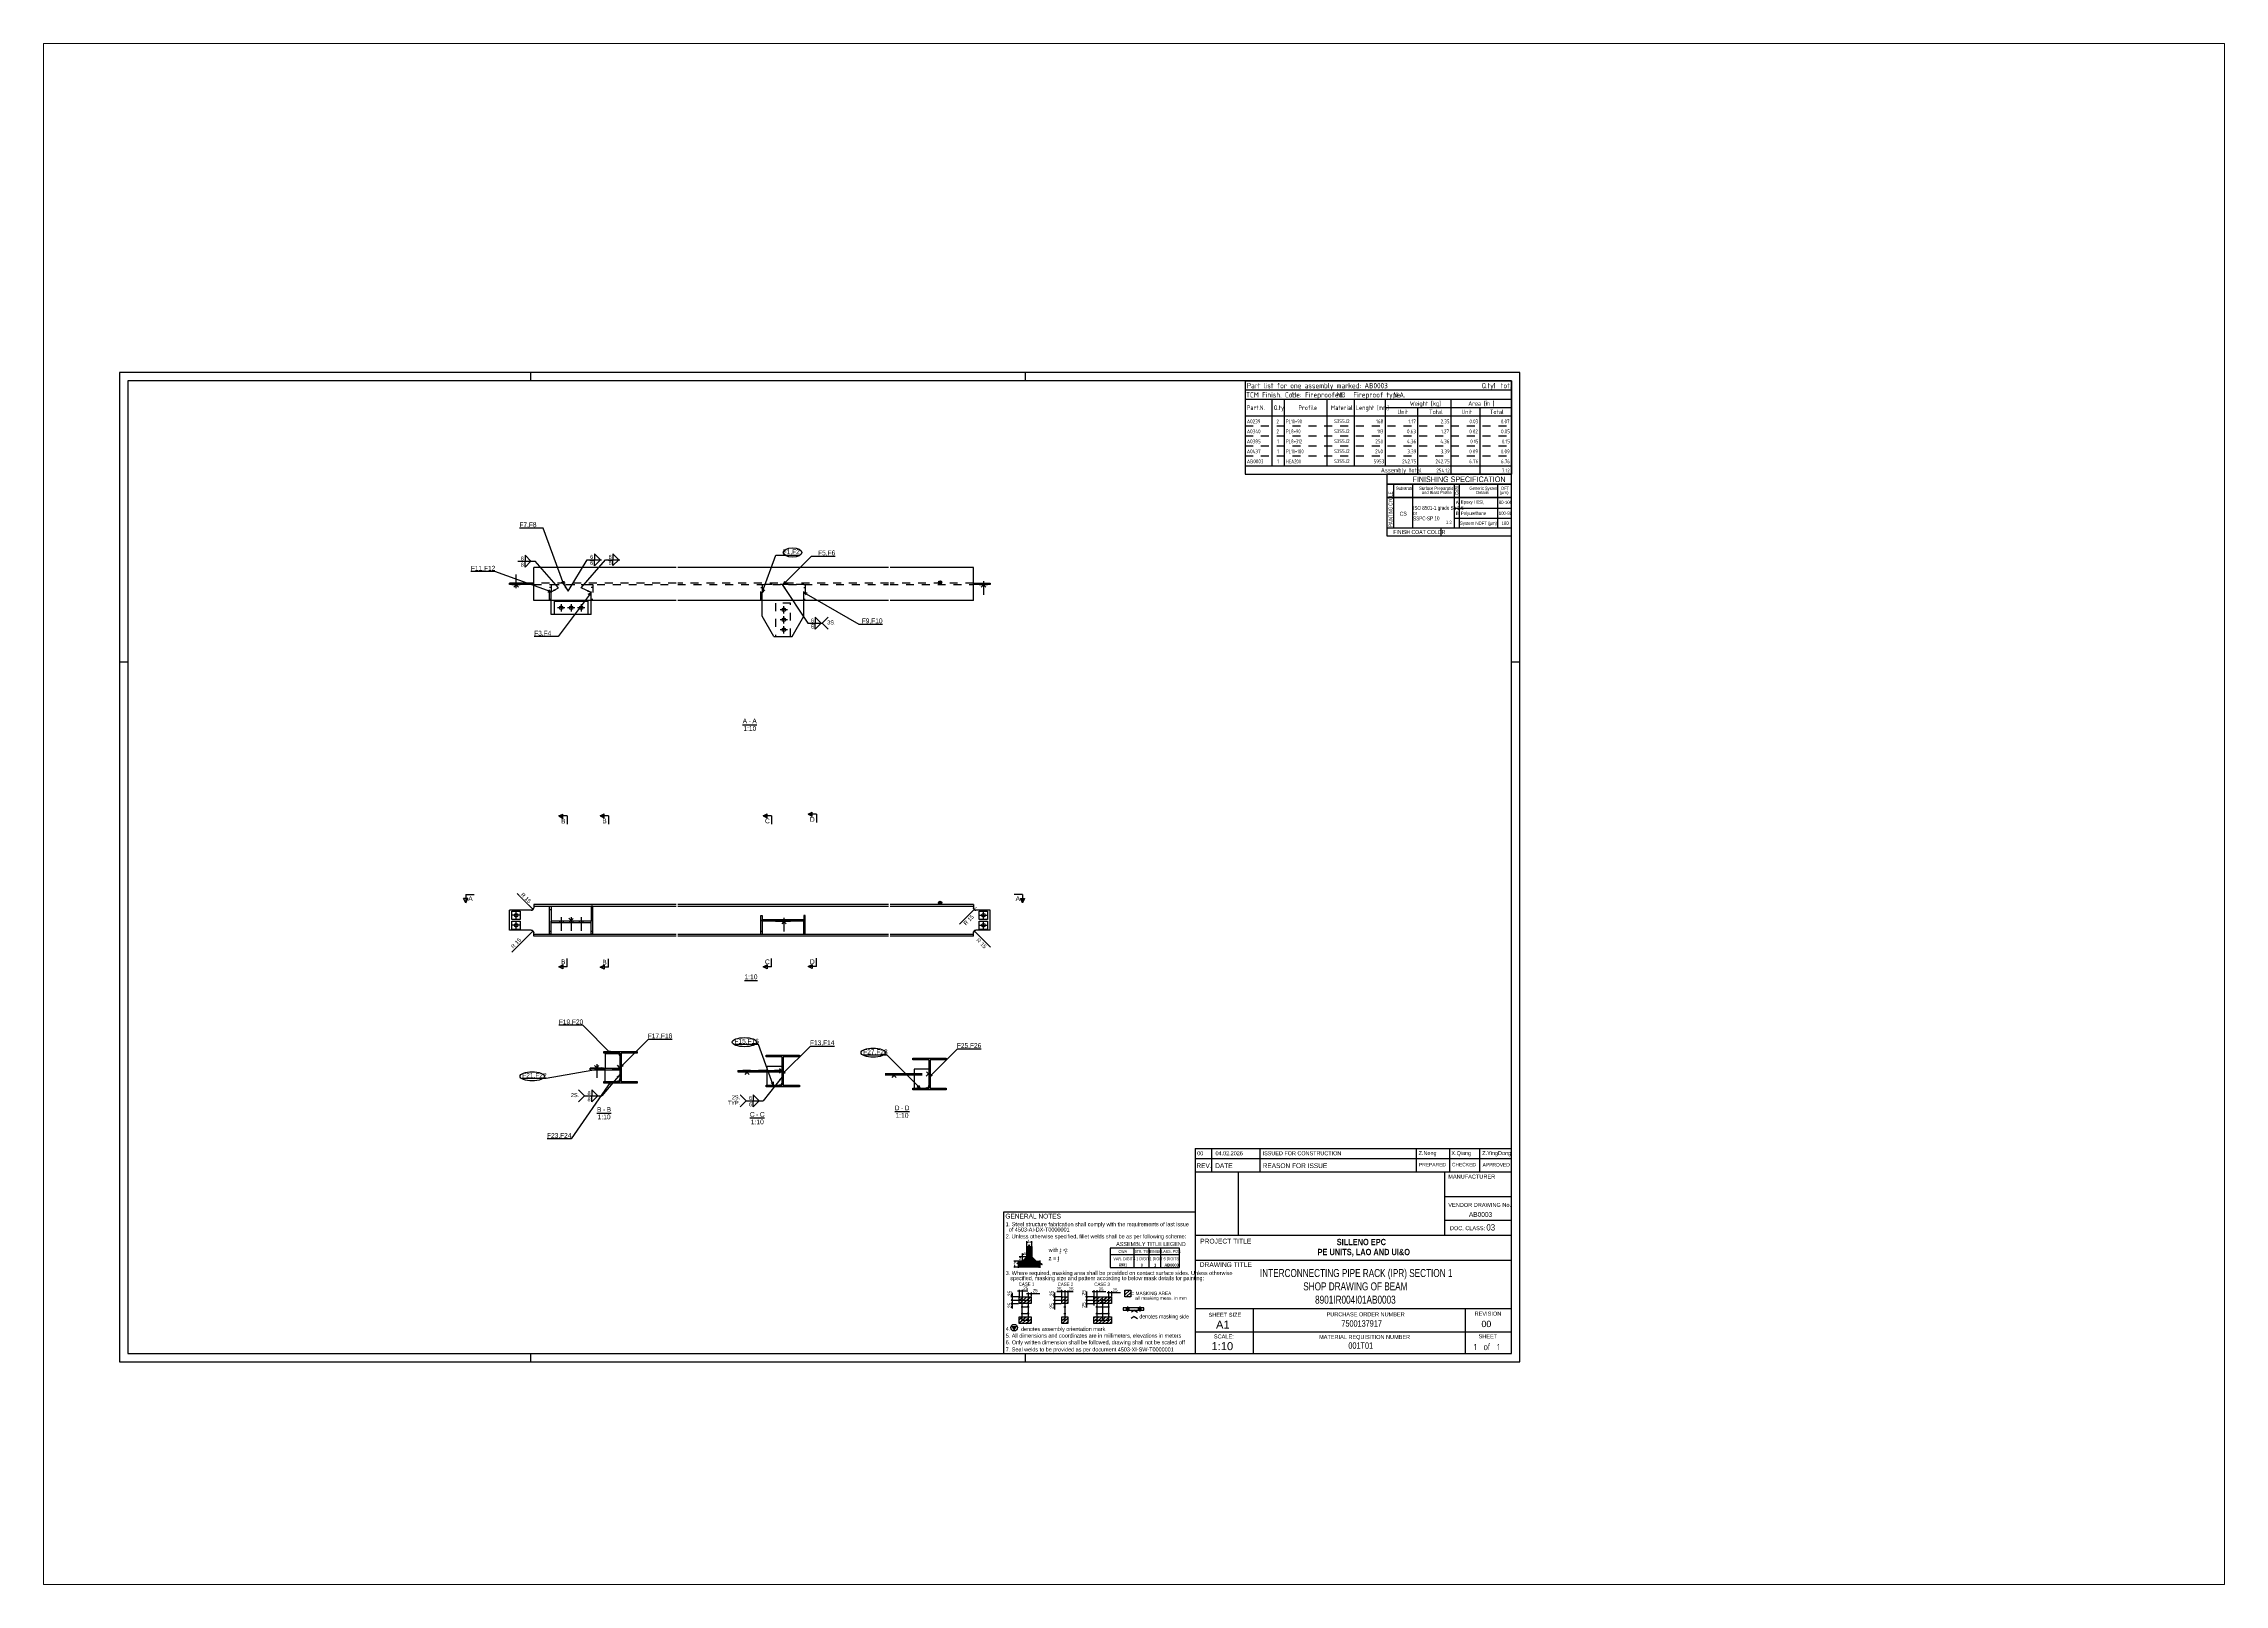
# Paper-space layout 'Layout1' of a CAD drawing. Header units: millimetres. Extents: x 0 to 841, y 0 to 594.
# The model-space entities are those that its viewports show. They can reach past a viewport. Long polylines and large blocks are cut down to what shows.
import ezdxf

# ---------------------------------------------------------------- set-up
doc = ezdxf.new("R2010")
doc.units = ezdxf.units.MM
doc.linetypes.add('DXK_LINE_DOT2', pattern=[3.9198, 1.9599, -1.9599])
doc.layers.add('Viewport layer', color=7, linetype='Continuous', plot=False)
doc.layers.add('WELD_LABELS', color=5, linetype='Continuous')
doc.styles.add('Arial', font='ARIAL.TTF', dxfattribs={"height": 0.2})
doc.styles.add('Arial Bold', font='ARIALBD.TTF', dxfattribs={"height": 0.2})
doc.styles.add('Arial Narrow', font='ARIALN.TTF', dxfattribs={"height": 0.2})
doc.styles.add('Arial Narrow Bold', font='ARIALNB.TTF', dxfattribs={"height": 0.2})
doc.styles.add('GOST type A', font='', dxfattribs={"height": 0.2})
doc.styles.add('GOST type A Bold', font='', dxfattribs={"height": 0.2})
doc.styles.add('segoeuil', font='', dxfattribs={"height": 0.2})
doc.styles.get('GOST type A').set_extended_font_data('GOST type A')
doc.styles.get('GOST type A Bold').set_extended_font_data('GOST type A', bold=True)
doc.styles.get('segoeuil').set_extended_font_data('segoeuil')

# ---------------------------------------------------------------- blocks, each defined once
blk = doc.blocks.new('Unknown-43780186-1158')
at = {"color": 5, "linetype": 'Continuous'}
for p, q in [((609.3, 328.9), (-231.7, 328.9)), ((-231.7, 328.9), (-231.7, -265.1)), ((609.3, -265.1), (609.3, 328.9)), ((604.3, 323.9), (-226.7, 323.9)), ((-226.7, 323.9), (-226.7, -260.1)), ((604.3, -260.1), (604.3, 323.9)), ((-226.7, -260.1), (604.3, -260.1)), ((-231.7, -265.1), (609.3, -265.1))]:
    blk.add_line(p, q, dxfattribs=at)
at = {"color": 7, "linetype": 'Continuous'}
for p, q in [((15.3, 323.9), (15.3, 328.9)), ((312.3, 323.9), (312.3, 328.9)), ((-226.7, 154.9), (-231.7, 154.9)), ((609.3, 154.9), (604.3, 154.9)), ((15.3, -265.1), (15.3, -260.1)), ((312.3, -265.1), (312.3, -260.1))]:
    blk.add_line(p, q, dxfattribs=at)
blk = doc.blocks.new('Unknown-43780186-11 - 1207')
at = {"color": 6, "linetype": 'Continuous'}
blk.add_line((142.5, 117.4), (151, 117.4), dxfattribs=at)
at = {"color": 0, "linetype": 'Continuous'}
blk.add_wipeout([(145.2, 118.2), (145.2, 121.2), (142.5, 121.2), (142.5, 118.2)], dxfattribs=at)
blk.add_wipeout([(147.4, 118.2), (147.4, 121.2), (146.1, 121.2), (146.1, 118.2)], dxfattribs=at)
blk.add_wipeout([(151, 118.2), (151, 121.2), (148.3, 121.2), (148.3, 118.2)], dxfattribs=at)
blk.add_wipeout([(150.7, 113.7), (150.7, 116.7), (142.9, 116.7), (142.9, 113.7)], dxfattribs=at)
at = {"color": 6, "linetype": 'Continuous', "style": 'Arial'}
for s, p in [('A', (142.5, 118.2)), ('-', (146.1, 118.2)), ('A', (148.3, 118.2)), ('1:10', (142.9, 113.7))]:
    blk.add_text(s, height=2.87, dxfattribs=at).set_placement(p)
blk = doc.blocks.new('Unknown-43780186-12 - 1730')
at = {"color": 6, "linetype": 'Continuous'}
blk.add_line((143.6, -36.1), (151.4, -36.1), dxfattribs=at)
at = {"color": 0, "linetype": 'Continuous'}
blk.add_wipeout([(151.4, -35.4), (151.4, -32.4), (143.6, -32.4), (143.6, -35.4)], dxfattribs=at)
at = {"color": 6, "linetype": 'Continuous', "style": 'Arial'}
blk.add_text('1:10', height=2.87, dxfattribs=at).set_placement((143.6, -35.4))
blk = doc.blocks.new('Unknown-43780186-13 - 2130')
at = {"color": 6, "linetype": 'Continuous'}
blk.add_line((146.8, -118.7), (155.7, -118.7), dxfattribs=at)
at = {"color": 0, "linetype": 'Continuous'}
blk.add_wipeout([(149.7, -118), (149.7, -115), (146.8, -115), (146.8, -118)], dxfattribs=at)
blk.add_wipeout([(151.9, -118), (151.9, -115), (150.6, -115), (150.6, -118)], dxfattribs=at)
blk.add_wipeout([(155.7, -118), (155.7, -115), (152.8, -115), (152.8, -118)], dxfattribs=at)
blk.add_wipeout([(155.1, -122.5), (155.1, -119.5), (147.4, -119.5), (147.4, -122.5)], dxfattribs=at)
at = {"color": 6, "linetype": 'Continuous', "style": 'Arial'}
for s, p in [('C', (146.8, -118)), ('-', (150.6, -118)), ('C', (152.8, -118)), ('1:10', (147.4, -122.5))]:
    blk.add_text(s, height=2.87, dxfattribs=at).set_placement(p)
blk = doc.blocks.new('Unknown-43780186-15 - 2215')
at = {"color": 6, "linetype": 'Continuous'}
blk.add_line((55, -115.8), (63.5, -115.8), dxfattribs=at)
at = {"color": 0, "linetype": 'Continuous'}
blk.add_wipeout([(57.7, -115), (57.7, -112), (55, -112), (55, -115)], dxfattribs=at)
blk.add_wipeout([(59.9, -115), (59.9, -112), (58.6, -112), (58.6, -115)], dxfattribs=at)
blk.add_wipeout([(63.5, -115), (63.5, -112), (60.8, -112), (60.8, -115)], dxfattribs=at)
blk.add_wipeout([(63.2, -119.5), (63.2, -116.5), (55.4, -116.5), (55.4, -119.5)], dxfattribs=at)
at = {"color": 6, "linetype": 'Continuous', "style": 'Arial'}
for s, p in [('B', (55, -115)), ('1:10', (55.4, -119.5)), ('-', (58.6, -115)), ('B', (60.8, -115))]:
    blk.add_text(s, height=2.87, dxfattribs=at).set_placement(p)
blk = doc.blocks.new('Unknown-43780186-16 - 4832')
at = {"color": 6, "linetype": 'Continuous'}
blk.add_line((233.8, -114.9), (242.7, -114.9), dxfattribs=at)
at = {"color": 0, "linetype": 'Continuous'}
blk.add_wipeout([(236.7, -114.1), (236.7, -111.1), (233.8, -111.1), (233.8, -114.1)], dxfattribs=at)
blk.add_wipeout([(238.9, -114.1), (238.9, -111.1), (237.6, -111.1), (237.6, -114.1)], dxfattribs=at)
blk.add_wipeout([(242.7, -114.1), (242.7, -111.1), (239.8, -111.1), (239.8, -114.1)], dxfattribs=at)
blk.add_wipeout([(242.1, -118.6), (242.1, -115.6), (234.3, -115.6), (234.3, -118.6)], dxfattribs=at)
at = {"color": 6, "linetype": 'Continuous', "style": 'Arial'}
for s, p in [('D', (233.8, -114.1)), ('1:10', (234.3, -118.6)), ('-', (237.6, -114.1)), ('D', (239.8, -114.1))]:
    blk.add_text(s, height=2.87, dxfattribs=at).set_placement(p)
blk = doc.blocks.new('Surfacing-43780186-1285 - 1207')
at = {"color": 246, "linetype": 'DXK_LINE_DOT2'}
for p, q in [((171.3, 190.4), (162.3, 190.4)), ((162.3, 190.4), (162.3, 170.4)), ((171.3, 170.4), (171.3, 190.4)), ((162.3, 170.4), (171.3, 170.4))]:
    blk.add_line(p, q, dxfattribs=at)
blk = doc.blocks.new('Part-43780186-25997 - 1207')
at = {"color": 7, "linetype": 'DXK_LINE_DOT2'}
for p, q in [((51.5, 192.6), (51.5, 201.6)), ((51.5, 201.6), (52.5, 201.6)), ((52.5, 199.7), (51.5, 199.7)), ((52.5, 201.6), (52.5, 192.6)), ((52.5, 192.6), (51.5, 192.6))]:
    blk.add_line(p, q, dxfattribs=at)
blk = doc.blocks.new('Bolt-43780186-1389 - 1207')
at = {"color": 3, "linetype": 'Continuous'}
for p, q in [((5.3, 201.6), (5.3, 202.3)), ((5.3, 201.6), (5.3, 202.3)), ((6.4, 199.4), (6.4, 207.6)), ((6.4, 199.4), (6.4, 207.6)), ((7.5, 201.6), (7.5, 202.3)), ((7.5, 201.6), (7.5, 202.3))]:
    blk.add_line(p, q, dxfattribs=at)
blk = doc.blocks.new('Surfacing-43780186-1254 - 1207')
at = {"color": 7, "linetype": 'Continuous'}
for p, q in [((3.9, 201.6), (3.9, 201.6)), ((3.9, 201.6), (8.9, 201.6)), ((8.9, 201.6), (8.9, 201.6))]:
    blk.add_line(p, q, dxfattribs=at)
at = {"color": 246, "linetype": 'DXK_LINE_DOT2'}
blk.add_line((3.9, 201.6), (8.9, 201.6), dxfattribs=at)
blk = doc.blocks.new('Part-43780186-25994 - 1207')
at = {"color": 7, "linetype": 'DXK_LINE_DOT2'}
for p, q in [((27.5, 191.9), (27.5, 201.6)), ((27.5, 201.6), (51.5, 201.6)), ((51.5, 191.9), (51.5, 201.6))]:
    blk.add_line(p, q, dxfattribs=at)
at = {"color": 2, "linetype": 'Continuous'}
for p, q in [((27.5, 183.6), (27.5, 191.9)), ((51.5, 183.6), (27.5, 183.6)), ((51.5, 183.6), (51.5, 191.9))]:
    blk.add_line(p, q, dxfattribs=at)
blk = doc.blocks.new('Bolt-43780186-1265 - 1207')
at = {"color": 3, "linetype": 'Continuous'}
for p, q in [((286, 202.3), (286, 201.6)), ((286, 202.3), (286, 201.6)), ((287.1, 203.5), (287.1, 195.3)), ((287.1, 203.5), (287.1, 195.3)), ((288.2, 202.3), (288.2, 201.6)), ((288.2, 202.3), (288.2, 201.6))]:
    blk.add_line(p, q, dxfattribs=at)
blk = doc.blocks.new('Part-43780186-1249 - 1207')
at = {"linetype": 'Continuous'}
blk.add_hatch(color=2, dxfattribs=at).paths.add_polyline_path([(261.1, 201.9), (260.3, 203.3), (261.9, 203.3)])
at = {"color": 2, "linetype": 'Continuous'}
for p, q in [((17, 191.9), (17, 211.9)), ((102.5, 211.9), (17, 211.9)), ((230.1, 211.9), (103.5, 211.9)), ((281.1, 211.9), (231.1, 211.9)), ((281.1, 191.9), (281.1, 211.9)), ((2.4, 201.6), (2.4, 202.3)), ((17, 202.3), (2.4, 202.3)), ((16.9, 201.6), (2.4, 201.6)), ((6.4, 201.3), (5.1, 200)), ((6.4, 201.3), (7.8, 199.9)), ((15.5, 201.6), (15.5, 202.3)), ((17, 201.6), (16.9, 201.6)), ((261.1, 201.9), (260.3, 203.3)), ((260.3, 203.3), (261.9, 203.3)), ((261.9, 203.3), (261.1, 201.9)), ((281.2, 202.3), (281.1, 202.3)), ((291.1, 201.6), (281.1, 201.6)), ((281.2, 202.3), (291.1, 202.3)), ((282.6, 201.6), (282.6, 202.3)), ((287.1, 201.3), (285.8, 200)), ((287.1, 201.3), (288.5, 199.9)), ((291.1, 202.3), (291.1, 201.6)), ((102.5, 191.9), (17, 191.9)), ((230.1, 191.9), (103.5, 191.9)), ((281.1, 191.9), (231.1, 191.9))]:
    blk.add_line(p, q, dxfattribs=at)
at = {"color": 7, "linetype": 'DXK_LINE_DOT2'}
for p, q in [((102.5, 202.3), (17, 202.3)), ((17, 201.6), (102.5, 201.6)), ((230.1, 202.3), (103.5, 202.3)), ((103.5, 201.6), (230.1, 201.6)), ((281.1, 202.3), (231.1, 202.3)), ((231.1, 201.6), (281.1, 201.6))]:
    blk.add_line(p, q, dxfattribs=at)
at = {"color": 2, "linetype": 'Continuous'}
blk.add_circle((261.1, 202.8), 1, dxfattribs=at)
blk = doc.blocks.new('Part-43780186-1343 - 1207')
at = {"color": 7, "linetype": 'DXK_LINE_DOT2'}
for p, q in [((179.3, 192.6), (179.3, 201.6)), ((179.3, 201.6), (180.1, 201.6)), ((179.3, 199.7), (180.1, 199.7)), ((180.1, 201.6), (180.1, 192.6)), ((180.1, 192.6), (179.3, 192.6))]:
    blk.add_line(p, q, dxfattribs=at)
blk = doc.blocks.new('Surfacing-43780186-1264 - 1207')
at = {"color": 7, "linetype": 'Continuous'}
for p, q in [((3.9, 201.6), (3.9, 201.6)), ((3.9, 201.6), (8.9, 201.6)), ((8.9, 201.6), (8.9, 201.6))]:
    blk.add_line(p, q, dxfattribs=at)
at = {"color": 246, "linetype": 'DXK_LINE_DOT2'}
blk.add_line((3.9, 201.6), (8.9, 201.6), dxfattribs=at)
blk = doc.blocks.new('Surfacing-43780186-1290 - 1207')
at = {"color": 7, "linetype": 'Continuous'}
for p, q in [((284.6, 201.6), (284.6, 201.6)), ((284.6, 201.6), (289.6, 201.6)), ((289.6, 201.6), (289.6, 201.6))]:
    blk.add_line(p, q, dxfattribs=at)
at = {"color": 246, "linetype": 'DXK_LINE_DOT2'}
blk.add_line((284.6, 201.6), (289.6, 201.6), dxfattribs=at)
blk = doc.blocks.new('Bolt-43780186-1342 - 1207')
at = {"color": 3, "linetype": 'Continuous'}
for p, q in [((169.5, 186.4), (165.1, 186.4)), ((167.3, 184.2), (167.3, 188.6)), ((169.5, 180.4), (165.1, 180.4)), ((169.5, 174.4), (165.1, 174.4)), ((167.3, 178.2), (167.3, 182.6)), ((167.3, 172.2), (167.3, 176.6))]:
    blk.add_line(p, q, dxfattribs=at)
for centre in [(167.3, 186.4), (167.3, 180.4), (167.3, 174.4)]:
    blk.add_circle(centre, 1.1, dxfattribs=at)
blk = doc.blocks.new('Part-43780186-1358 - 1207')
at = {"color": 7, "linetype": 'DXK_LINE_DOT2'}
for p, q in [((179.3, 201.6), (154.3, 201.6)), ((154.3, 191.9), (154.3, 201.6)), ((179.3, 191.9), (179.3, 201.6))]:
    blk.add_line(p, q, dxfattribs=at)
at = {"color": 2, "linetype": 'Continuous'}
for p, q in [((154.3, 182.6), (154.3, 191.9)), ((179.3, 182.6), (179.3, 191.9)), ((161.3, 170.4), (154.3, 182.6)), ((161.3, 170.4), (172.3, 170.4)), ((172.3, 170.4), (179.3, 182.6))]:
    blk.add_line(p, q, dxfattribs=at)
blk = doc.blocks.new('Part-43780186-1388 - 1207')
at = {"color": 7, "linetype": 'DXK_LINE_DOT2'}
for p, q in [((153.5, 192.6), (153.5, 201.6)), ((153.5, 201.6), (154.3, 201.6)), ((153.5, 199.7), (154.3, 199.7)), ((154.3, 201.6), (154.3, 192.6)), ((154.3, 192.6), (153.5, 192.6))]:
    blk.add_line(p, q, dxfattribs=at)
blk = doc.blocks.new('Surfacing-43780186-1394 - 1207')
at = {"color": 7, "linetype": 'Continuous'}
for p, q in [((284.6, 201.6), (284.6, 201.6)), ((284.6, 201.6), (289.6, 201.6)), ((289.6, 201.6), (289.6, 201.6))]:
    blk.add_line(p, q, dxfattribs=at)
at = {"color": 246, "linetype": 'DXK_LINE_DOT2'}
blk.add_line((284.6, 201.6), (289.6, 201.6), dxfattribs=at)
blk = doc.blocks.new('Part-43780186-25998 - 1207')
at = {"color": 7, "linetype": 'DXK_LINE_DOT2'}
for p, q in [((26.5, 192.6), (26.5, 201.6)), ((26.5, 201.6), (27.5, 201.6)), ((27.5, 199.7), (26.5, 199.7)), ((27.5, 201.6), (27.5, 192.6)), ((27.5, 192.6), (26.5, 192.6))]:
    blk.add_line(p, q, dxfattribs=at)
blk = doc.blocks.new('Bolt-43780186-25999 - 1207')
at = {"color": 3, "linetype": 'Continuous'}
for p, q in [((35.7, 187.6), (31.3, 187.6)), ((33.5, 189.8), (33.5, 185.4)), ((41.7, 187.6), (37.3, 187.6)), ((39.5, 189.8), (39.5, 185.4)), ((47.7, 187.6), (43.3, 187.6)), ((45.5, 189.8), (45.5, 185.4))]:
    blk.add_line(p, q, dxfattribs=at)
for centre in [(33.5, 187.6), (39.5, 187.6), (45.5, 187.6)]:
    blk.add_circle(centre, 1.1, dxfattribs=at)
blk = doc.blocks.new('Surfacing-43780186-26005 - 1207')
at = {"color": 7, "linetype": 'Continuous'}
for p, q in [((29.5, 183.6), (29.5, 191.6)), ((29.5, 191.6), (49.5, 191.6)), ((49.5, 183.6), (29.5, 183.6)), ((49.5, 191.6), (49.5, 183.6))]:
    blk.add_line(p, q, dxfattribs=at)
blk = doc.blocks.new('Bolt-43780186-1809 - 1730')
at = {"color": 3, "linetype": 'Continuous'}
for p, q in [((8.625, 3), (4.225, 3)), ((6.425, 0.8), (6.425, 5.2)), ((8.625, -3), (4.225, -3)), ((6.425, -5.2), (6.425, -0.8))]:
    blk.add_line(p, q, dxfattribs=at)
for centre in [(6.425, 3), (6.425, -3)]:
    blk.add_circle(centre, 1.1, dxfattribs=at)
blk = doc.blocks.new('Part-43780186-1731 - 1730')
at = {"color": 2, "linetype": 'Continuous'}
for p, q in [((153.5, -8.5), (153.5, 2.8)), ((153.5, 2.8), (154.3, 2.8)), ((154.3, 2.8), (154.3, 0.3)), ((154.3, -0.5), (154.3, -8.5))]:
    blk.add_line(p, q, dxfattribs=at)
at = {"color": 7, "linetype": 'DXK_LINE_DOT2'}
for p, q in [((154.3, -0.5), (154.3, 0.3)), ((153.5, -6.6), (154.3, -6.6)), ((154.3, -8.5), (153.5, -8.5))]:
    blk.add_line(p, q, dxfattribs=at)
blk = doc.blocks.new('Part-43780186-1733 - 1730')
at = {"color": 2, "linetype": 'Continuous'}
for p, q in [((154.3, -0.5), (154.3, 0.3)), ((179.3, 0.3), (154.3, 0.3)), ((161.3, -0.5), (161.3, 0.3)), ((172.3, -0.5), (172.3, 0.3)), ((179.3, 0.3), (179.3, -0.5)), ((179.3, -0.5), (154.3, -0.5)), ((167.3, -0.8), (166, -2.1)), ((167.3, -0.8), (168.7, -2.2))]:
    blk.add_line(p, q, dxfattribs=at)
blk = doc.blocks.new('Part-43780186-1734 - 1730')
at = {"color": 2, "linetype": 'Continuous'}
for p, q in [((179.3, 2.8), (179.3, 0.3)), ((180.1, 2.8), (179.3, 2.8)), ((180.1, -8.5), (180.1, 2.8)), ((179.3, -8.5), (179.3, -0.5))]:
    blk.add_line(p, q, dxfattribs=at)
at = {"color": 7, "linetype": 'DXK_LINE_DOT2'}
for p, q in [((179.3, -0.5), (179.3, 0.3)), ((179.3, -6.6), (180.1, -6.6)), ((180.1, -8.5), (179.3, -8.5))]:
    blk.add_line(p, q, dxfattribs=at)
blk = doc.blocks.new('Bolt-43780186-26018 - 1730')
at = {"color": 3, "linetype": 'Continuous'}
for p, q in [((33.5, 1.95), (33.5, -6.3)), ((39.5, 1.95), (39.5, -6.3)), ((45.5, 1.95), (45.5, -6.3)), ((32.4, -0.5), (32.4, -1.5)), ((34.6, -0.5), (34.6, -1.5)), ((38.4, -0.5), (38.4, -1.5)), ((40.6, -0.5), (40.6, -1.5)), ((44.4, -0.5), (44.4, -1.5)), ((46.6, -0.5), (46.6, -1.5))]:
    blk.add_line(p, q, dxfattribs=at)
blk = doc.blocks.new('Bolt-43780186-1735 - 1730')
at = {"color": 3, "linetype": 'Continuous'}
for p, q in [((166.2, 0.3), (166.2, -0.5)), ((166.2, 0.3), (166.2, -0.5)), ((166.2, 0.3), (166.2, -0.5)), ((167.3, 1.55), (167.3, -6.7)), ((167.3, 1.55), (167.3, -6.7)), ((167.3, 1.55), (167.3, -6.7)), ((168.4, 0.3), (168.4, -0.5)), ((168.4, 0.3), (168.4, -0.5)), ((168.4, 0.3), (168.4, -0.5))]:
    blk.add_line(p, q, dxfattribs=at)
blk = doc.blocks.new('Surfacing-43780186-1803 - 1730')
at = {"color": 7, "linetype": 'Continuous'}
for p, q in [((284.6, 5.5), (289.6, 5.5)), ((284.6, 0.5), (284.6, 5.5)), ((289.6, 0.5), (284.6, 0.5)), ((289.6, 5.5), (289.6, 0.5))]:
    blk.add_line(p, q, dxfattribs=at)
blk = doc.blocks.new('Bolt-43780186-1767 - 1730')
at = {"color": 3, "linetype": 'Continuous'}
for p, q in [((284.9, 3), (289.3, 3)), ((287.1, 0.8), (287.1, 5.2)), ((284.9, -3), (289.3, -3)), ((287.1, -5.2), (287.1, -0.8))]:
    blk.add_line(p, q, dxfattribs=at)
for centre in [(287.1, 3), (287.1, -3)]:
    blk.add_circle(centre, 1.1, dxfattribs=at)
blk = doc.blocks.new('Surfacing-43780186-1787 - 1730')
at = {"color": 7, "linetype": 'Continuous'}
for p, q in [((3.9, -0.5), (8.9, -0.5)), ((3.9, -5.5), (3.9, -0.5)), ((8.9, -5.5), (3.9, -5.5)), ((8.9, -0.5), (8.9, -5.5))]:
    blk.add_line(p, q, dxfattribs=at)
blk = doc.blocks.new('Surfacing-43780186-1792 - 1730')
at = {"color": 7, "linetype": 'Continuous'}
for p, q in [((162.3, -0.5), (171.3, -0.5)), ((162.3, -0.5), (162.3, -0.55)), ((162.3, -0.55), (171.3, -0.55)), ((171.3, -0.5), (171.3, -0.55))]:
    blk.add_line(p, q, dxfattribs=at)
blk = doc.blocks.new('Surfacing-43780186-1798 - 1730')
at = {"color": 7, "linetype": 'Continuous'}
for p, q in [((284.6, -0.5), (289.6, -0.5)), ((284.6, -5.5), (284.6, -0.5)), ((289.6, -5.5), (284.6, -5.5)), ((289.6, -0.5), (289.6, -5.5))]:
    blk.add_line(p, q, dxfattribs=at)
blk = doc.blocks.new('Surfacing-43780186-1804 - 1730')
at = {"color": 7, "linetype": 'Continuous'}
for p, q in [((3.9, 5.5), (8.9, 5.5)), ((3.9, 0.5), (3.9, 5.5)), ((8.9, 0.5), (3.9, 0.5)), ((8.9, 5.5), (8.9, 0.5))]:
    blk.add_line(p, q, dxfattribs=at)
blk = doc.blocks.new('Surfacing-43780186-26024 - 1730')
at = {"color": 7, "linetype": 'Continuous'}
for p, q in [((29.5, -0.5), (29.5, -0.45)), ((49.5, -0.45), (29.5, -0.45)), ((49.5, -0.5), (29.5, -0.5)), ((49.5, -0.5), (49.5, -0.45))]:
    blk.add_line(p, q, dxfattribs=at)
blk = doc.blocks.new('Part-43780186-1812 - 1730')
at = {"linetype": 'Continuous'}
blk.add_hatch(color=2, dxfattribs=at).paths.add_polyline_path([(261.1, 9.5), (260.3, 10.9), (261.9, 10.9)])
at = {"color": 2, "linetype": 'Continuous'}
for p, q in [((15.5, 6), (2.4, 6)), ((2.4, -6), (2.4, 6)), ((15.5, 6), (16, 6.1)), ((16.9, 7), (17, 7.5)), ((17, 9.5), (17, 8.5)), ((102.5, 9.5), (17, 9.5)), ((17, 8.5), (17, 7.5)), ((17, 8.5), (102.5, 8.5)), ((230.1, 9.5), (103.5, 9.5)), ((103.5, 8.5), (230.1, 8.5)), ((281.1, 9.5), (231.1, 9.5)), ((231.1, 8.5), (281.1, 8.5)), ((261.1, 9.5), (260.3, 10.9)), ((260.3, 10.9), (261.9, 10.9)), ((261.9, 10.9), (261.1, 9.5)), ((281.1, 9.5), (281.1, 8.5)), ((281.1, 8.5), (281.1, 7.5)), ((281.1, 7.5), (281.2, 7)), ((282.1, 6.1), (282.6, 6)), ((291.1, 6), (282.6, 6)), ((291.1, -6), (291.1, 6)), ((15.5, -6), (2.4, -6)), ((16, -6.1), (15.5, -6)), ((17, -7.5), (16.9, -7)), ((17, -9.5), (17, -7.5)), ((102.5, -8.5), (17, -8.5)), ((102.5, -9.5), (17, -9.5)), ((230.1, -8.5), (103.5, -8.5)), ((230.1, -9.5), (103.5, -9.5)), ((281.1, -8.5), (231.1, -8.5)), ((281.1, -9.5), (231.1, -9.5)), ((281.2, -7), (281.1, -7.5)), ((281.1, -9.5), (281.1, -7.5)), ((282.6, -6), (282.1, -6.1)), ((291.1, -6), (282.6, -6))]:
    blk.add_line(p, q, dxfattribs=at)
at = {"color": 7, "linetype": 'DXK_LINE_DOT2'}
for p, q in [((16, 6.1), (15.5, 6)), ((17, 7.5), (16.9, 7)), ((281.2, 7), (281.1, 7.5)), ((282.6, 6), (282.1, 6.1)), ((15.5, -6), (16, -6.1)), ((16.9, -7), (17, -7.5)), ((281.1, -7.5), (281.2, -7)), ((282.1, -6.1), (282.6, -6))]:
    blk.add_line(p, q, dxfattribs=at)
at = {"color": 2, "linetype": 'Continuous'}
blk.add_circle((261.1, 10.4), 1, dxfattribs=at)
for centre, start, end in [((15.5, 7.5), 288, 342), ((282.6, 7.5), 198, 252), ((15.5, -7.5), 18, 72), ((282.6, -7.5), 108, 162)]:
    blk.add_arc(centre, 1.5, start, end, dxfattribs=at)
at = {"color": 7, "linetype": 'DXK_LINE_DOT2'}
for centre, start, end in [((15.5, 7.5), 288, 342), ((282.6, 7.5), 198, 252), ((15.5, -7.5), 18, 72), ((282.6, -7.5), 108, 162)]:
    blk.add_arc(centre, 1.5, start, end, dxfattribs=at)
blk = doc.blocks.new('Part-43780186-26017 - 1730')
at = {"color": 2, "linetype": 'Continuous'}
for p, q in [((26.5, -8.4), (26.5, 8.4)), ((26.5, 8.4), (27.5, 8.4)), ((27.5, 8.4), (27.5, -0.5)), ((27.5, -8.4), (26.5, -8.4)), ((27.5, -8.4), (27.5, -1.5))]:
    blk.add_line(p, q, dxfattribs=at)
at = {"color": 7, "linetype": 'DXK_LINE_DOT2'}
for p, q in [((26.5, 6.5), (27.5, 6.5)), ((26.5, -6.5), (27.5, -6.5)), ((27.5, -0.5), (27.5, -1.5))]:
    blk.add_line(p, q, dxfattribs=at)
blk = doc.blocks.new('Part-43780186-26013 - 1730')
at = {"color": 2, "linetype": 'Continuous'}
for p, q in [((39.5, -0.2), (38.1, 1.2)), ((39.5, -0.2), (40.8, 1.1)), ((27.5, -1.5), (27.5, -0.5)), ((51.5, -0.5), (27.5, -0.5)), ((51.5, -1.5), (27.5, -1.5)), ((51.5, -1.5), (51.5, -0.5))]:
    blk.add_line(p, q, dxfattribs=at)
blk = doc.blocks.new('Part-43780186-26016 - 1730')
at = {"color": 2, "linetype": 'Continuous'}
for p, q in [((51.5, 8.4), (51.5, -0.5)), ((52.5, 8.4), (51.5, 8.4)), ((52.5, -8.4), (52.5, 8.4)), ((51.5, -8.4), (51.5, -1.5)), ((52.5, -8.4), (51.5, -8.4))]:
    blk.add_line(p, q, dxfattribs=at)
at = {"color": 7, "linetype": 'DXK_LINE_DOT2'}
for p, q in [((51.5, 6.5), (52.5, 6.5)), ((51.5, -1.5), (51.5, -0.5)), ((51.5, -6.5), (52.5, -6.5))]:
    blk.add_line(p, q, dxfattribs=at)
blk = doc.blocks.new('Part-43780186-2150 - 2130')
at = {"color": 7, "linetype": 'DXK_LINE_DOT2'}
for p, q in [((166.3, -90.2), (139.6, -90.2)), ((139.6, -91), (166.3, -91)), ((147.2, -91), (147.2, -90.2)), ((166.3, -91), (166.3, -90.2))]:
    blk.add_line(p, q, dxfattribs=at)
at = {"color": 2, "linetype": 'Continuous'}
for p, q in [((139.6, -90.2), (139.6, -91)), ((139.6, -90.2), (166.3, -90.2)), ((139.6, -91), (166.3, -91)), ((145.1, -91.3), (143.8, -92.6)), ((145.1, -91.3), (146.5, -92.7)), ((166.3, -91), (166.3, -90.2))]:
    blk.add_line(p, q, dxfattribs=at)
blk = doc.blocks.new('Part-43780186-2142 - 2130')
at = {"color": 2, "linetype": 'Continuous'}
for p, q in [((156.6, -82), (156.6, -81)), ((156.6, -81), (176.6, -81)), ((166.3, -82), (156.6, -82)), ((166, -90.5), (164.6, -91.9)), ((166, -90.5), (164.6, -91.9)), ((166, -90.5), (164.7, -89.2)), ((166, -90.5), (164.7, -89.2)), ((166.3, -99), (166.3, -82)), ((176.6, -82), (166.9, -82)), ((166.9, -82), (166.9, -99)), ((176.6, -81), (176.6, -82)), ((156.6, -100), (156.6, -99)), ((156.6, -99), (166.3, -99)), ((176.6, -100), (156.6, -100)), ((166.9, -99), (176.6, -99)), ((176.6, -99), (176.6, -100))]:
    blk.add_line(p, q, dxfattribs=at)
blk = doc.blocks.new('Part-43780186-2144 - 2130')
at = {"color": 2, "linetype": 'Continuous'}
for p, q in [((157.3, -90.2), (157.3, -87.7)), ((157.3, -87.7), (166.3, -87.7)), ((157.3, -99), (157.3, -91)), ((165, -99), (164.4, -99)), ((166.3, -97.1), (166.2, -97.7))]:
    blk.add_line(p, q, dxfattribs=at)
at = {"color": 7, "linetype": 'DXK_LINE_DOT2'}
for p, q in [((157.3, -91), (157.3, -90.2)), ((166.3, -97.1), (166.3, -87.7)), ((157.3, -99), (164.4, -99)), ((164.4, -99), (165, -99)), ((166.2, -97.7), (166.3, -97.1))]:
    blk.add_line(p, q, dxfattribs=at)
at = {"color": 2, "linetype": 'Continuous'}
blk.add_arc((164.4, -97.1), 1.9, 288, 342, dxfattribs=at)
at = {"color": 7, "linetype": 'DXK_LINE_DOT2'}
blk.add_arc((164.4, -97.1), 1.9, 288, 342, dxfattribs=at)
blk = doc.blocks.new('Part-43780186-26068 - 2215')
at = {"color": 7, "linetype": 'DXK_LINE_DOT2'}
for p, q in [((50.9, -89.9), (50.9, -88.9)), ((50.9, -88.9), (68.9, -88.9)), ((68.9, -89.9), (50.9, -89.9)), ((68.9, -88.9), (68.9, -89.9))]:
    blk.add_line(p, q, dxfattribs=at)
at = {"color": 2, "linetype": 'Continuous'}
for p, q in [((50.9, -88.9), (50.9, -89.9)), ((50.9, -88.9), (68.9, -88.9)), ((50.9, -89.9), (68.9, -89.9)), ((54.9, -88.6), (53.5, -87.2)), ((54.9, -88.6), (56.2, -87.3)), ((68.9, -89.9), (68.9, -88.9))]:
    blk.add_line(p, q, dxfattribs=at)
blk = doc.blocks.new('Part-43780186-2225 - 2215')
at = {"color": 2, "linetype": 'Continuous'}
for p, q in [((59.2, -79.9), (59.2, -78.9)), ((59.2, -78.9), (79.2, -78.9)), ((68.9, -79.9), (59.2, -79.9)), ((68.6, -88.4), (67.2, -89.8)), ((68.6, -88.4), (67.2, -89.8)), ((68.6, -88.4), (67.3, -87.1)), ((68.6, -88.4), (67.3, -87.1)), ((68.9, -96.9), (68.9, -79.9)), ((79.2, -79.9), (69.5, -79.9)), ((69.5, -79.9), (69.5, -96.9)), ((79.2, -78.9), (79.2, -79.9)), ((59.2, -97.9), (59.2, -96.9)), ((59.2, -96.9), (68.9, -96.9)), ((79.2, -97.9), (59.2, -97.9)), ((69.5, -96.9), (79.2, -96.9)), ((79.2, -96.9), (79.2, -97.9))]:
    blk.add_line(p, q, dxfattribs=at)
blk = doc.blocks.new('Part-43780186-26072 - 2215')
at = {"color": 2, "linetype": 'Continuous'}
for p, q in [((59.9, -80), (59.9, -88.9)), ((59.9, -80), (67, -80)), ((59.9, -96.8), (59.9, -89.9)), ((67, -80), (67.6, -80.1)), ((68.8, -81.3), (68.9, -81.9)), ((59.9, -96.8), (67, -96.8)), ((67.6, -96.7), (67, -96.8)), ((68.9, -94.9), (68.8, -95.5))]:
    blk.add_line(p, q, dxfattribs=at)
at = {"color": 7, "linetype": 'DXK_LINE_DOT2'}
for p, q in [((59.9, -89.9), (59.9, -88.9)), ((67.6, -80.1), (67, -80)), ((68.9, -81.9), (68.8, -81.3)), ((68.9, -94.9), (68.9, -81.9)), ((67, -96.8), (67.6, -96.7)), ((68.8, -95.5), (68.9, -94.9))]:
    blk.add_line(p, q, dxfattribs=at)
at = {"color": 2, "linetype": 'Continuous'}
for centre, start, end in [((67, -81.9), 18, 72), ((67, -94.9), 288, 342)]:
    blk.add_arc(centre, 1.9, start, end, dxfattribs=at)
at = {"color": 7, "linetype": 'DXK_LINE_DOT2'}
for centre, start, end in [((67, -81.9), 18, 72), ((67, -94.9), 288, 342)]:
    blk.add_arc(centre, 1.9, start, end, dxfattribs=at)
blk = doc.blocks.new('Bolt-43780186-26073 - 2215')
at = {"color": 3, "linetype": 'Continuous'}
for p, q in [((53.8, -88.9), (53.8, -89.9)), ((54.9, -86.4), (54.9, -94.7)), ((56, -88.9), (56, -89.9))]:
    blk.add_line(p, q, dxfattribs=at)
blk = doc.blocks.new('Surfacing-43780186-26079 - 2215')
at = {"color": 30, "linetype": 'Continuous'}
for p, q in [((50.9, -88.8), (58.9, -88.8)), ((50.9, -88.9), (50.9, -88.8)), ((58.9, -88.9), (50.9, -88.9)), ((58.9, -88.9), (58.9, -88.8))]:
    blk.add_line(p, q, dxfattribs=at)
blk = doc.blocks.new('Part-43780186-4835 - 4832')
at = {"color": 2, "linetype": 'Continuous'}
for p, q in [((228.1, -92), (245.5, -92)), ((228.1, -92.8), (245.5, -92.8)), ((233.3, -93.1), (232, -94.4)), ((233.3, -93.1), (234.7, -94.5)), ((235.4, -92.8), (235.4, -92))]:
    blk.add_line(p, q, dxfattribs=at)
at = {"color": 7, "linetype": 'DXK_LINE_DOT2'}
for p, q in [((245.5, -92), (254.5, -92)), ((245.5, -92.8), (254.5, -92.8)), ((254.5, -92), (254.5, -92.8))]:
    blk.add_line(p, q, dxfattribs=at)
blk = doc.blocks.new('Part-43780186-4839 - 4832')
at = {"color": 2, "linetype": 'Continuous'}
for p, q in [((254.5, -89.5), (245.5, -89.5)), ((245.5, -89.5), (245.5, -100.8)), ((253.2, -100.7), (252.6, -100.8)), ((254.5, -98.9), (254.4, -99.5))]:
    blk.add_line(p, q, dxfattribs=at)
at = {"color": 7, "linetype": 'DXK_LINE_DOT2'}
for p, q in [((254.5, -98.9), (254.5, -89.5)), ((245.5, -100.8), (252.6, -100.8)), ((252.6, -100.8), (253.2, -100.7)), ((254.4, -99.5), (254.5, -98.9))]:
    blk.add_line(p, q, dxfattribs=at)
at = {"color": 2, "linetype": 'Continuous'}
blk.add_arc((252.6, -98.9), 1.9, 288, 342, dxfattribs=at)
at = {"color": 7, "linetype": 'DXK_LINE_DOT2'}
blk.add_arc((252.6, -98.9), 1.9, 288, 342, dxfattribs=at)
blk = doc.blocks.new('Part-43780186-4841 - 4832')
at = {"color": 2, "linetype": 'Continuous'}
for p, q in [((244.8, -83.8), (244.8, -82.8)), ((244.8, -82.8), (264.8, -82.8)), ((254.5, -83.8), (244.8, -83.8)), ((254.2, -92.3), (252.9, -91)), ((254.2, -92.3), (252.9, -91)), ((254.5, -100.8), (254.5, -83.8)), ((264.8, -83.8), (255.2, -83.8)), ((255.2, -83.8), (255.2, -100.8)), ((264.8, -82.8), (264.8, -83.8)), ((244.8, -101.8), (244.8, -100.8)), ((244.8, -100.8), (254.5, -100.8)), ((264.8, -101.8), (244.8, -101.8)), ((254.2, -92.3), (252.8, -93.7)), ((254.2, -92.3), (252.8, -93.7)), ((255.2, -100.8), (264.8, -100.8)), ((264.8, -100.8), (264.8, -101.8))]:
    blk.add_line(p, q, dxfattribs=at)
blk = doc.blocks.new('RadiusDimension-43780186-14981 - 1730')
at = {"linetype": 'Continuous'}
blk.add_hatch(color=7, dxfattribs=at).paths.add_polyline_path([(15, -7.7), (16.6, -6.4), (15.3, -8)])
at = {"color": 7, "linetype": 'Continuous'}
blk.add_line((16.6, -6.4), (3.9, -19.1), dxfattribs=at)
blk.add_arc((15.5, -7.5), 1.5, 18, 72, dxfattribs=at)
at = {"color": 0}
blk.add_wipeout([(10.4, -12.2), (7.9, -9.7), (2.3, -15.4), (4.7, -17.8)], dxfattribs=at)
at = {"color": 7, "style": 'Arial'}
blk.add_text('R 15', height=2.39, rotation=45.0001, dxfattribs=at).set_placement((4.7, -17.1))
blk = doc.blocks.new('RadiusDimension-43780186-14970 - 1730')
at = {"linetype": 'Continuous'}
blk.add_hatch(color=7, dxfattribs=at).paths.add_polyline_path([(15.3, 8), (16.6, 6.4), (15, 7.7)])
at = {"color": 7, "linetype": 'Continuous'}
blk.add_line((16.6, 6.4), (7, 16), dxfattribs=at)
blk.add_arc((15.5, 7.5), 1.5, 288, 342, dxfattribs=at)
at = {"color": 0}
blk.add_wipeout([(14, 9.4), (16.5, 11.9), (10.8, 17.6), (8.3, 15.1)], dxfattribs=at)
at = {"color": 7, "style": 'Arial'}
blk.add_text('R 15', height=2.39, rotation=-45.0001, dxfattribs=at).set_placement((9, 15.1))
blk = doc.blocks.new('RadiusDimension-43780186-14992 - 1730')
at = {"linetype": 'Continuous'}
blk.add_hatch(color=7, dxfattribs=at).paths.add_polyline_path([(282.8, -8), (281.5, -6.4), (283.1, -7.7)])
at = {"color": 7, "linetype": 'Continuous'}
blk.add_line((281.5, -6.4), (291.3, -16.2), dxfattribs=at)
blk.add_arc((282.6, -7.5), 1.5, 108, 162, dxfattribs=at)
at = {"color": 0}
blk.add_wipeout([(287.6, -17.8), (290, -15.4), (284.4, -9.7), (281.9, -12.2)], dxfattribs=at)
at = {"color": 7, "style": 'Arial'}
blk.add_text('R 15', height=2.39, rotation=-45.0001, dxfattribs=at).set_placement((282.6, -12.2))
blk = doc.blocks.new('RadiusDimension-43780186-15002 - 1730')
at = {"linetype": 'Continuous'}
blk.add_hatch(color=7, dxfattribs=at).paths.add_polyline_path([(283.1, 7.7), (281.5, 6.4), (282.8, 8)])
at = {"color": 7, "linetype": 'Continuous'}
blk.add_line((281.5, 6.4), (272.8, -2.3), dxfattribs=at)
blk.add_arc((282.6, 7.5), 1.5, 198, 252, dxfattribs=at)
at = {"color": 0}
blk.add_wipeout([(282.2, 1.8), (279.8, 4.2), (274.1, -1.4), (276.6, -3.9)], dxfattribs=at)
at = {"color": 7, "style": 'Arial'}
blk.add_text('R 15', height=2.39, rotation=45.0001, dxfattribs=at).set_placement((276.6, -3.2))
blk = doc.blocks.new('0_TCM_4503_AIVD_AD_PAINTING_SYSTEM-43780186-28093')
at = {"color": 7, "linetype": 'Continuous'}
for p, q in [((604.3, 267.9), (529.3, 267.9)), ((529.3, 267.9), (529.3, 261.9)), ((604.3, 261.9), (604.3, 267.9)), ((529.3, 261.9), (604.3, 261.9)), ((604.3, 261.9), (529.3, 261.9)), ((529.3, 261.9), (529.3, 253.9)), ((529.3, 253.9), (604.3, 253.9)), ((604.3, 253.9), (529.3, 253.9)), ((529.3, 253.9), (529.3, 230.9)), ((533.3, 261.9), (533.3, 253.9)), ((533.3, 253.9), (533.3, 235.4)), ((544.8, 261.9), (544.8, 253.9)), ((544.8, 253.9), (544.8, 235.4)), ((569.8, 261.9), (569.8, 253.9)), ((569.8, 253.9), (569.8, 235.4)), ((572.8, 261.9), (572.8, 253.9)), ((572.8, 253.9), (572.8, 235.4)), ((595.8, 261.9), (595.8, 253.9)), ((595.8, 253.9), (595.8, 235.4)), ((604.3, 253.9), (604.3, 261.9)), ((604.3, 230.9), (604.3, 253.9)), ((569.8, 247.4), (604.3, 247.4)), ((569.8, 241.4), (604.3, 241.4)), ((603.8, 235.4), (529.3, 235.4)), ((529.3, 230.9), (604.3, 230.9)), ((561.8, 235.4), (561.8, 230.9))]:
    blk.add_line(p, q, dxfattribs=at)
at = {"color": 7, "style": 'Arial Narrow', "width": 0.9}
blk.add_text('FINISHING SPECIFICATION', height=3.34, dxfattribs=at).set_placement((544.8, 263.1))
at = {"color": 7, "linetype": 'Continuous', "style": 'Arial Narrow'}
for s, height, width, p in [('PAINTING CYCLE', 2.386, 0.75, (532.8, 236.1)), ('Coat', 1.91, 0.9, (572.3, 255.4))]:
    blk.add_text(s, height=height, rotation=90, dxfattribs=dict(at, width=width)).set_placement(p)
for s, height, width, p in [('Substrate', 1.91, 0.9, (534.8, 258.4)), ('ISO 8501-1 grade Sa 2.5^M', 2.386, 0.8, (545.2, 246.4)), ('Surface Preparation', 1.909, 0.9, (548.8, 258.4)), ('and Blast Profile', 1.909, 0.9, (550.4, 255.9)), ('A', 2, 0.9, (570.8, 249.9)), ('Epoxy / ESI,', 2.004, 0.9, (573.8, 250.1)), ('Generic System', 1.909, 0.9, (579, 258.4)), ('Details', 1.91, 0.9, (583, 255.9)), ('80-100', 2, 0.9, (596.6, 249.9)), ('DFT', 1.91, 0.9, (598.1, 258.4)), ('CS', 2.39, 0.9, (537.1, 242.9)), ('or ^M', 2.39, 0.8, (545.2, 243.3)), ('SSPC-SP 10', 2.39, 0.8, (545.2, 240.1)), ('1.2', 2, 0.9, (564.8, 237.9)), ('B', 2, 0.9, (570.8, 243.4)), ('System NDFT (µm)', 2.004, 0.9, (573.3, 237.4)), ('Polyurethane', 2.004, 0.9, (573.8, 243.4)), ('100-80', 2, 0.9, (596.6, 243.4)), ('180', 2, 0.9, (598.3, 237.4)), ('FINISH COAT COLOR', 2.386, 0.9, (533.3, 231.9))]:
    blk.add_text(s, height=height, dxfattribs=dict(at, width=width)).set_placement(p)
blk.add_text('(µm)', height=1.91, dxfattribs=at).set_placement((597.1, 255.9))
blk = doc.blocks.new('0_TCM_4503_AIVD_AD_TITLE_BLOCK-43780186-28089')
at = {"color": 4, "linetype": 'Continuous'}
for q in [(414.3, -260.1), (604.3, -151.1)]:
    blk.add_line((414.3, -151.1), q, dxfattribs=at)
at = {"color": 7, "linetype": 'Continuous'}
for p, q in [((440.3, -189.1), (440.3, -151.1)), ((564.3, -189.1), (564.3, -151.1)), ((604.3, -260.1), (604.3, -151.1)), ((604.3, -166.1), (564.3, -166.1)), ((564.3, -180.1), (604.3, -180.1)), ((414.3, -189.1), (604.3, -189.1)), ((414.3, -204.1), (604.3, -204.1)), ((414.3, -233.1), (604.3, -233.1)), ((449.3, -260.1), (449.3, -233.1)), ((576.7, -260.1), (576.7, -233.1)), ((414.3, -247.1), (604.3, -247.1)), ((414.3, -260.1), (604.3, -260.1))]:
    blk.add_line(p, q, dxfattribs=at)
for s, height, style, width, p in [('MANUFACTURER', 2.388, 'Arial', 0.88, (566.3, -155.1)), ('VENDOR DRAWING No.', 2.388, 'Arial', 0.88, (566.3, -172.1)), ('SILLENO EPC', 3.818, 'Arial Bold', 0.8, (499.3, -195.1)), ('DOC. CLASS:', 2.388, 'Arial', 0.8, (567.3, -186.1)), ('PE UNITS, LAO AND UI&O', 3.818, 'Arial Bold', 0.8, (487.8, -201.1)), ('SHEET SIZE', 2.39, 'Arial', 0.88, (422.3, -238.1)), ('REVISION', 2.39, 'Arial', 0.88, (582.1, -237.4)), ('SCALE:', 2.39, 'Arial', 0.88, (425.5, -251.1)), ('SHEET', 2.39, 'Arial', 0.88, (584.5, -251)), ('1', 3.73, 'segoeuil', 0.88, (581.3, -258.1)), ('of', 3.82, 'Arial', 0.8, (587.6, -258.1)), ('1', 3.73, 'segoeuil', 0.88, (595.3, -258.1))]:
    blk.add_text(s, height=height, dxfattribs=dict(at, style=style, width=width)).set_placement(p)
at = {"color": 3, "linetype": 'Continuous', "style": 'Arial Narrow'}
blk.add_text('AB0003', height=2.86, dxfattribs=at).set_placement((578.7, -178.1))
at = {"color": 1, "linetype": 'Continuous', "style": 'Arial', "width": 0.88}
blk.add_text('03', height=3.82, dxfattribs=at).set_placement((589.2, -186.3))
at = {"color": 7, "linetype": 'Continuous', "style": 'Arial'}
for s, height, p in [('PROJECT TITLE', 2.865, (417.3, -194.1)), ('DRAWING TITLE', 2.865, (417, -208.2)), ('PURCHASE ORDER NUMBER', 2.388, (493.2, -237.8)), ('A1', 4.78, (426.8, -245.2)), ('00', 3.82, (586.2, -244.3)), ('MATERIAL REQUISITION NUMBER', 2.388, (488.7, -251.4))]:
    blk.add_text(s, height=height, dxfattribs=at).set_placement(p)
at = {"color": 2, "style": 'Arial Narrow', "width": 0.9}
blk.add_text('INTERCONNECTING PIPE RACK (IPR) SECTION 1', height=4.772, dxfattribs=at).set_placement((453.2, -214.2))
at = {"color": 2, "linetype": 'Continuous', "style": 'Arial Narrow', "width": 0.9}
for s, p in [('SHOP DRAWING OF BEAM', (479.2, -222.2)), ('8901IR004I01AB0003', (486.3, -230.2))]:
    blk.add_text(s, height=4.772, dxfattribs=at).set_placement(p)
at = {"color": 3, "style": 'Arial Narrow'}
for s, p in [('7500137917', (502.1, -244)), ('001T01', (506.3, -257.3))]:
    blk.add_text(s, height=3.82, dxfattribs=at).set_placement(p)
at = {"color": 7, "style": 'Arial'}
blk.add_text('1:10', height=4.78, dxfattribs=at).set_placement((424.1, -258.1))
blk = doc.blocks.new('0_TCM_4503_AIVD_AD_NOTE_BLOCK-43780186-28090')
at = {"linetype": 'Continuous'}
for points in [[(310.6, -204.6), (313.2, -204.6), (313.2, -202)], [(316.1, -204.6), (318.7, -204.6), (316.1, -202)], [(310.1, -228), (310.4, -228), (310.2, -227.9)], [(310.1, -228.1), (310.4, -228.1), (310.4, -228.1)], [(310.1, -228.1), (310.4, -228.1), (310.1, -228.1)], [(310.1, -228.1), (310.4, -228.2), (310.4, -228.1)], [(310.1, -228.2), (310.4, -228.2), (310.1, -228.1)], [(310.1, -232), (310.4, -232), (310.2, -231.9)], [(310.1, -232.1), (310.4, -232.2), (310.4, -232.1)], [(310.1, -232.2), (310.4, -232.2), (310.1, -232.1)], [(310.1, -232.2), (310.4, -232.2), (310.4, -232.2)], [(310.2, -232.2), (310.4, -232.2), (310.1, -232.2)], [(310.2, -227.9), (310.4, -227.9), (310.4, -227.9)], [(310.2, -227.9), (310.4, -227.9), (310.2, -227.9)], [(310.2, -227.9), (310.4, -227.9), (310.4, -227.9)], [(310.2, -227.9), (310.4, -227.9), (310.2, -227.9)], [(310.2, -227.9), (310.4, -228), (310.4, -227.9)], [(310.2, -231.9), (310.4, -231.9), (310.4, -231.9)], [(310.2, -231.9), (310.4, -231.9), (310.2, -231.9)], [(310.2, -231.9), (310.2, -231.9), (310.4, -231.9)], [(310.2, -231.9), (310.4, -232), (310.4, -231.9)], [(310.2, -232.3), (310.4, -232.3), (310.4, -232.3)], [(310.2, -232.3), (310.4, -232.3), (310.2, -232.3)], [(310.2, -232.3), (310.2, -232.3), (310.4, -232.3)], [(310.2, -232.3), (310.4, -232.3), (310.4, -232.3)], [(310.3, -232.3), (310.4, -232.3), (310.2, -232.3)], [(310.3, -227.8), (310.4, -227.9), (310.4, -227.8)], [(310.3, -227.9), (310.4, -227.9), (310.3, -227.8)], [(310.4, -227.9), (310.6, -227.9), (310.5, -227.9)], [(310.4, -227.9), (310.6, -227.9), (310.4, -227.9)], [(310.4, -227.9), (310.6, -228), (310.6, -227.9)], [(310.4, -228), (310.6, -228), (310.4, -227.9)], [(310.4, -228.1), (310.7, -228.1), (310.6, -228.1)], [(310.4, -228.1), (310.7, -228.1), (310.4, -228.1)], [(310.4, -228.1), (310.6, -228.2), (310.7, -228.1)], [(310.4, -228.2), (310.6, -228.2), (310.4, -228.1)], [(310.4, -228.3), (310.6, -228.3), (310.6, -228.3)], [(310.4, -228.3), (310.6, -228.3), (310.4, -228.3)], [(310.4, -231.9), (310.6, -231.9), (310.5, -231.9)], [(310.4, -231.9), (310.6, -231.9), (310.4, -231.9)], [(310.4, -231.9), (310.6, -231.9), (310.6, -231.9)], [(310.4, -231.9), (310.6, -231.9), (310.4, -231.9)], [(310.4, -231.9), (310.6, -232), (310.6, -231.9)], [(310.4, -232), (310.6, -232), (310.4, -231.9)], [(310.4, -232.1), (310.6, -232.2), (310.7, -232.1)], [(310.4, -232.2), (310.6, -232.2), (310.4, -232.1)], [(310.4, -232.2), (310.6, -232.2), (310.6, -232.2)], [(310.4, -232.2), (310.6, -232.2), (310.4, -232.2)], [(310.4, -232.3), (310.5, -232.3), (310.5, -232.3)], [(310.4, -232.3), (310.5, -232.3), (310.4, -232.3)], [(313.6, -228), (313.9, -228), (313.7, -227.9)], [(313.6, -228), (313.9, -228.1), (313.9, -228)], [(313.6, -228.1), (313.9, -228.1), (313.6, -228)], [(313.6, -232), (313.9, -232), (313.7, -231.9)], [(313.6, -232.1), (313.9, -232.2), (313.9, -232.1)], [(313.6, -232.2), (313.9, -232.2), (313.6, -232.1)], [(313.6, -232.2), (313.9, -232.2), (313.9, -232.2)], [(313.7, -232.2), (313.9, -232.2), (313.6, -232.2)], [(313.7, -227.9), (313.9, -228), (313.9, -227.9)], [(313.7, -228.3), (313.9, -228.3), (313.9, -228.3)], [(313.7, -228.3), (313.9, -228.3), (313.7, -228.3)], [(313.7, -228.3), (313.9, -228.3), (313.9, -228.3)], [(313.8, -228.3), (313.9, -228.3), (313.7, -228.3)], [(313.7, -231.9), (313.9, -231.9), (313.9, -231.9)], [(313.7, -231.9), (313.9, -231.9), (313.7, -231.9)], [(313.7, -231.9), (313.9, -231.9), (313.9, -231.9)], [(313.7, -231.9), (313.9, -231.9), (313.7, -231.9)], [(313.7, -231.9), (313.9, -232), (313.9, -231.9)], [(313.7, -232.3), (313.9, -232.3), (313.9, -232.3)], [(313.8, -232.3), (313.9, -232.3), (313.7, -232.3)], [(313.9, -227.8), (314, -227.9), (313.9, -227.8)], [(313.9, -227.9), (314, -227.9), (313.9, -227.8)], [(313.9, -227.9), (314.1, -227.9), (314, -227.9)], [(313.9, -227.9), (314.1, -227.9), (313.9, -227.9)], [(313.9, -227.9), (314.1, -227.9), (314.1, -227.9)], [(313.9, -227.9), (314.1, -227.9), (313.9, -227.9)], [(313.9, -227.9), (314.1, -228), (314.1, -227.9)], [(313.9, -228), (314.1, -228), (313.9, -227.9)], [(313.9, -228.3), (314, -228.3), (314, -228.3)], [(313.9, -228.3), (314, -228.3), (313.9, -228.3)], [(313.9, -231.9), (314.1, -231.9), (314, -231.9)], [(313.9, -231.9), (314.1, -231.9), (313.9, -231.9)], [(313.9, -231.9), (314.1, -232), (314.1, -231.9)], [(313.9, -232), (314.1, -232), (313.9, -231.9)], [(313.9, -232.1), (314.1, -232.2), (314.2, -232.1)], [(313.9, -232.2), (314.1, -232.2), (313.9, -232.1)], [(313.9, -232.2), (314.1, -232.2), (314.1, -232.2)], [(313.9, -232.2), (314.1, -232.2), (313.9, -232.2)], [(313.9, -232.3), (314.1, -232.3), (314.1, -232.3)], [(313.9, -232.3), (314.1, -232.3), (313.9, -232.3)], [(313.9, -232.3), (314, -232.3), (314, -232.3)], [(313.9, -232.3), (314, -232.3), (313.9, -232.3)], [(335.7, -228), (336, -228), (335.8, -227.9)], [(335.7, -228), (336, -228), (336, -228)], [(335.7, -228), (336, -228), (335.7, -228)], [(335.7, -232), (336, -232), (335.8, -231.9)], [(335.7, -232), (336, -232.1), (336, -232)], [(335.7, -232.1), (336, -232.1), (335.7, -232)], [(335.7, -232.2), (336, -232.3), (336, -232.2)], [(335.7, -232.3), (336, -232.3), (335.7, -232.2)], [(335.8, -227.9), (336, -228), (336, -227.9)], [(335.8, -231.9), (336, -231.9), (335.9, -231.9)], [(335.8, -231.9), (335.8, -231.9), (336, -231.9)], [(335.8, -231.9), (336, -231.9), (336, -231.9)], [(335.8, -231.9), (336, -231.9), (335.8, -231.9)], [(335.8, -231.9), (336, -232), (336, -231.9)], [(335.8, -232.3), (336, -232.4), (336, -232.3)], [(335.8, -232.4), (336, -232.4), (335.8, -232.3)], [(335.9, -232.4), (335.8, -232.4), (336, -232.4)], [(335.9, -231.9), (336, -231.9), (336, -231.9)], [(336, -227.9), (336.1, -227.9), (336.1, -227.9)], [(336, -227.9), (336.1, -227.9), (336, -227.9)], [(336, -228.1), (336.2, -228.1), (336.2, -228.1)], [(336, -228.1), (336.2, -228.1), (336, -228.1)], [(336, -228.3), (336.2, -228.3), (336.2, -228.3)], [(336, -228.3), (336.2, -228.3), (336, -228.3)], [(336, -228.3), (336.1, -228.3), (336.2, -228.3)], [(336, -228.3), (336.1, -228.3), (336, -228.3)], [(336, -228.3), (336.1, -228.4), (336.1, -228.3)], [(336, -228.4), (336.1, -228.4), (336, -228.3)], [(336, -232.2), (336.2, -232.2), (336.2, -232.2)], [(336, -232.2), (336.2, -232.2), (336, -232.2)], [(336, -232.3), (336.2, -232.3), (336.2, -232.3)], [(336, -232.3), (336.2, -232.3), (336, -232.3)], [(336, -232.3), (336.1, -232.3), (336.2, -232.3)], [(336, -232.3), (336.1, -232.3), (336, -232.3)], [(336, -232.3), (336, -232.4), (336.1, -232.3)], [(336, -232.4), (336, -232.4), (336, -232.3)], [(355, -228), (355.3, -228), (355.1, -227.9)], [(355, -228.2), (355.3, -228.2), (355.3, -228.2)], [(355.1, -228.2), (355.3, -228.2), (355, -228.2)], [(355, -232), (355.3, -232), (355.1, -231.9)], [(355, -232.2), (355.3, -232.2), (355.3, -232.2)], [(355.1, -232.2), (355.3, -232.2), (355, -232.2)], [(355.1, -227.9), (355.3, -227.9), (355.2, -227.9)], [(355.1, -227.9), (355.1, -227.9), (355.3, -227.9)], [(355.1, -227.9), (355.3, -228), (355.3, -227.9)], [(355.1, -228.3), (355.3, -228.3), (355.3, -228.3)], [(355.1, -228.3), (355.3, -228.3), (355.1, -228.3)], [(355.2, -228.3), (355.1, -228.3), (355.3, -228.3)], [(355.1, -231.9), (355.3, -232), (355.3, -231.9)], [(355.1, -232.2), (355.3, -232.3), (355.3, -232.2)], [(355.1, -232.3), (355.3, -232.3), (355.1, -232.2)], [(355.1, -232.3), (355.3, -232.3), (355.3, -232.3)], [(355.2, -232.3), (355.3, -232.3), (355.1, -232.3)], [(355.2, -227.9), (355.3, -227.9), (355.3, -227.9)], [(355.2, -228.3), (355.3, -228.3), (355.3, -228.3)], [(355.2, -228.3), (355.3, -228.3), (355.2, -228.3)], [(355.2, -231.8), (355.3, -231.9), (355.3, -231.8)], [(355.2, -231.9), (355.3, -231.9), (355.2, -231.8)], [(355.3, -227.9), (355.5, -227.9), (355.4, -227.9)], [(355.3, -227.9), (355.5, -227.9), (355.3, -227.9)], [(355.3, -227.9), (355.5, -227.9), (355.5, -227.9)], [(355.3, -227.9), (355.5, -227.9), (355.3, -227.9)], [(355.3, -227.9), (355.6, -228), (355.5, -227.9)], [(355.3, -228), (355.6, -228), (355.3, -227.9)], [(355.3, -228.1), (355.6, -228.1), (355.6, -228.1)], [(355.3, -228.1), (355.6, -228.1), (355.3, -228.1)], [(355.3, -228.1), (355.6, -228.1), (355.6, -228.1)], [(355.3, -228.1), (355.6, -228.1), (355.3, -228.1)], [(355.3, -228.2), (355.5, -228.2), (355.6, -228.2)], [(355.3, -228.2), (355.5, -228.2), (355.3, -228.2)], [(355.3, -228.3), (355.4, -228.3), (355.4, -228.3)], [(355.3, -228.3), (355.4, -228.3), (355.3, -228.3)], [(355.3, -231.8), (355.4, -231.9), (355.4, -231.8)], [(355.3, -231.9), (355.4, -231.9), (355.3, -231.8)], [(355.3, -231.9), (355.5, -231.9), (355.5, -231.9)], [(355.3, -231.9), (355.5, -231.9), (355.3, -231.9)], [(355.3, -231.9), (355.6, -232), (355.5, -231.9)], [(355.3, -232), (355.6, -232), (355.3, -231.9)], [(355.3, -232.2), (355.5, -232.2), (355.6, -232.2)], [(355.3, -232.2), (355.5, -232.2), (355.3, -232.2)], [(355.3, -232.3), (355.4, -232.3), (355.5, -232.3)], [(355.3, -232.3), (355.4, -232.3), (355.3, -232.3)], [(358.5, -227.9), (358.7, -227.9), (358.6, -227.9)], [(358.5, -227.9), (358.7, -227.9), (358.7, -227.9)], [(358.5, -227.9), (358.7, -227.9), (358.5, -227.9)], [(358.5, -228.1), (358.7, -228.1), (358.5, -228)], [(358.5, -228), (358.7, -228.1), (358.7, -228)], [(358.5, -228.1), (358.7, -228.2), (358.7, -228.1)], [(358.5, -228.2), (358.7, -228.2), (358.5, -228.1)], [(358.5, -231.9), (358.7, -231.9), (358.6, -231.9)], [(358.5, -231.9), (358.7, -231.9), (358.7, -231.9)], [(358.5, -231.9), (358.7, -231.9), (358.5, -231.9)], [(358.5, -232), (358.7, -232.1), (358.7, -232)], [(358.5, -232.1), (358.7, -232.1), (358.5, -232)], [(358.5, -232.1), (358.7, -232.2), (358.7, -232.1)], [(358.5, -232.2), (358.7, -232.2), (358.5, -232.1)], [(358.6, -227.9), (358.7, -227.9), (358.7, -227.8)], [(358.6, -227.9), (358.6, -227.9), (358.7, -227.9)], [(358.6, -227.9), (358.7, -227.9), (358.7, -227.9)], [(358.6, -231.9), (358.7, -231.9), (358.7, -231.8)], [(358.6, -231.9), (358.6, -231.9), (358.7, -231.9)], [(358.6, -231.9), (358.7, -231.9), (358.7, -231.9)], [(358.7, -227.8), (358.9, -227.9), (358.9, -227.8)], [(358.7, -227.9), (358.9, -227.9), (358.7, -227.8)], [(358.7, -227.8), (358.7, -227.9), (358.7, -227.8)], [(358.7, -227.9), (359, -228), (359, -227.9)], [(358.7, -228), (359, -228), (358.7, -227.9)], [(358.7, -228.2), (359, -228.2), (359, -228.2)], [(358.7, -228.2), (359, -228.2), (358.7, -228.2)], [(358.7, -228.2), (358.9, -228.3), (359, -228.2)], [(358.7, -228.3), (358.9, -228.3), (358.7, -228.2)], [(358.7, -228.3), (358.8, -228.3), (358.9, -228.3)], [(358.7, -228.3), (358.8, -228.3), (358.7, -228.3)], [(358.7, -228.3), (358.9, -228.3), (358.9, -228.3)], [(358.7, -228.3), (358.9, -228.3), (358.7, -228.3)], [(358.7, -231.8), (358.7, -231.9), (358.7, -231.8)], [(358.7, -231.8), (358.9, -231.9), (358.9, -231.8)], [(358.7, -231.9), (358.9, -231.9), (358.7, -231.8)], [(358.7, -231.9), (359, -232), (359, -231.9)], [(358.7, -232), (359, -232), (358.7, -231.9)], [(358.7, -232.2), (359, -232.2), (359, -232.2)], [(358.7, -232.2), (359, -232.2), (358.7, -232.2)], [(358.7, -232.2), (358.9, -232.3), (359, -232.2)], [(358.7, -232.3), (358.9, -232.3), (358.7, -232.2)], [(358.7, -232.3), (358.9, -232.3), (358.9, -232.3)], [(358.7, -232.3), (358.9, -232.3), (358.7, -232.3)], [(358.7, -232.3), (358.8, -232.3), (358.9, -232.3)], [(358.7, -232.3), (358.8, -232.3), (358.7, -232.3)], [(362, -227.9), (362.3, -227.9), (362.1, -227.9)], [(362.1, -232.3), (362.3, -232.3), (362, -232.2)], [(362, -232.2), (362.3, -232.3), (362.3, -232.2)], [(362.1, -227.9), (362.3, -227.9), (362.3, -227.9)], [(362.1, -227.9), (362.3, -227.9), (362.1, -227.9)], [(362.1, -227.9), (362.3, -227.9), (362.3, -227.9)], [(362.1, -228.3), (362.3, -228.3), (362.3, -228.3)], [(362.1, -228.3), (362.3, -228.3), (362.1, -228.3)], [(362.2, -228.3), (362.1, -228.3), (362.3, -228.3)], [(362.1, -231.9), (362.3, -231.9), (362.2, -231.8)], [(362.1, -232.3), (362.3, -232.3), (362.3, -232.3)], [(362.1, -232.3), (362.3, -232.3), (362.1, -232.3)], [(362.2, -231.8), (362.3, -231.9), (362.3, -231.8)], [(362.2, -232.3), (362.3, -232.3), (362.3, -232.3)], [(362.2, -232.3), (362.3, -232.3), (362.2, -232.3)], [(362.2, -232.3), (362.3, -232.3), (362.3, -232.3)], [(362.3, -228), (362.6, -228), (362.5, -228)], [(362.3, -228), (362.6, -228), (362.3, -228)], [(362.3, -228.2), (362.5, -228.2), (362.6, -228.2)], [(362.3, -228.2), (362.5, -228.2), (362.3, -228.2)], [(362.3, -228.2), (362.5, -228.3), (362.5, -228.2)], [(362.3, -228.3), (362.5, -228.3), (362.3, -228.2)], [(362.3, -231.9), (362.5, -231.9), (362.5, -231.9)], [(362.3, -231.9), (362.5, -231.9), (362.3, -231.9)], [(362.3, -231.9), (362.5, -231.9), (362.5, -231.9)], [(362.3, -231.9), (362.5, -231.9), (362.3, -231.9)], [(362.3, -232), (362.6, -232), (362.5, -232)], [(362.3, -232), (362.6, -232), (362.3, -232)], [(362.3, -232.2), (362.5, -232.2), (362.6, -232.2)], [(362.3, -232.2), (362.5, -232.2), (362.3, -232.2)], [(362.3, -232.3), (362.4, -232.3), (362.4, -232.3)], [(362.3, -232.3), (362.4, -232.3), (362.3, -232.3)], [(372.6, -234.1), (374.9, -234.1), (374.9, -232.7), (372.6, -232.7)], [(379.8, -234.1), (382.1, -234.1), (382.1, -232.7), (379.8, -232.7)], [(307.3, -243.7), (305.6, -246.6), (303.7, -243.7)], [(310.1, -236), (310.4, -236), (310.2, -236)], [(310.1, -236.2), (310.4, -236.2), (310.4, -236.2)], [(310.2, -236.2), (310.4, -236.2), (310.1, -236.2)], [(310.2, -235.9), (310.4, -235.9), (310.4, -235.9)], [(310.2, -235.9), (310.4, -235.9), (310.2, -235.9)], [(310.2, -235.9), (310.4, -236), (310.4, -235.9)], [(310.2, -236), (310.4, -236), (310.2, -235.9)], [(310.2, -236), (310.4, -236), (310.4, -236)], [(310.2, -236.3), (310.4, -236.4), (310.4, -236.3)], [(310.3, -236.4), (310.4, -236.4), (310.2, -236.3)], [(310.2, -240.3), (310.4, -240.3), (310.4, -240.3)], [(310.2, -240.3), (310.4, -240.3), (310.2, -240.3)], [(310.4, -235.9), (310.6, -235.9), (310.5, -235.9)], [(310.4, -235.9), (310.6, -235.9), (310.4, -235.9)], [(310.4, -236), (310.6, -236), (310.6, -236)], [(310.4, -236), (310.6, -236), (310.4, -236)], [(310.4, -236.2), (310.6, -236.2), (310.6, -236.2)], [(310.4, -236.2), (310.6, -236.2), (310.4, -236.2)], [(310.4, -236.3), (310.6, -236.3), (310.6, -236.3)], [(310.4, -236.3), (310.6, -236.3), (310.4, -236.3)], [(310.4, -236.3), (310.5, -236.4), (310.5, -236.3)], [(310.4, -236.4), (310.5, -236.4), (310.4, -236.3)], [(310.4, -239.9), (310.6, -239.9), (310.5, -239.9)], [(310.4, -239.9), (310.6, -239.9), (310.4, -239.9)], [(310.4, -239.9), (310.6, -240), (310.6, -239.9)], [(310.4, -240), (310.6, -240), (310.4, -239.9)], [(310.4, -240), (310.7, -240.1), (310.6, -240)], [(310.4, -240.1), (310.7, -240.1), (310.4, -240)], [(310.4, -240.2), (310.6, -240.2), (310.7, -240.2)], [(310.4, -240.2), (310.6, -240.2), (310.4, -240.2)], [(310.4, -240.3), (310.5, -240.4), (310.6, -240.3)], [(310.4, -240.4), (310.5, -240.4), (310.4, -240.3)], [(313.6, -236), (313.9, -236), (313.7, -236)], [(313.6, -236.2), (313.9, -236.2), (313.9, -236.2)], [(313.7, -236.2), (313.9, -236.2), (313.6, -236.2)], [(313.6, -240), (313.9, -240), (313.7, -240)], [(313.6, -240.2), (313.9, -240.2), (313.9, -240.2)], [(313.7, -240.2), (313.9, -240.2), (313.6, -240.2)], [(313.7, -235.9), (313.9, -235.9), (313.9, -235.9)], [(313.7, -235.9), (313.9, -235.9), (313.7, -235.9)], [(313.7, -235.9), (313.9, -236), (313.9, -235.9)], [(313.7, -236), (313.9, -236), (313.7, -235.9)], [(313.7, -236), (313.9, -236), (313.9, -236)], [(313.7, -236.3), (313.9, -236.4), (313.9, -236.3)], [(313.8, -236.4), (313.9, -236.4), (313.7, -236.3)], [(313.7, -240), (313.9, -240), (313.9, -240)], [(313.7, -240.3), (313.9, -240.3), (313.9, -240.3)], [(313.7, -240.3), (313.9, -240.3), (313.7, -240.3)], [(313.7, -240.3), (313.9, -240.4), (313.9, -240.3)], [(313.7, -240.4), (313.9, -240.4), (313.7, -240.3)], [(313.9, -235.9), (314.1, -235.9), (314, -235.9)], [(313.9, -235.9), (314.1, -235.9), (313.9, -235.9)], [(313.9, -236), (314.1, -236), (314.1, -236)], [(313.9, -236), (314.1, -236), (313.9, -236)], [(313.9, -236.2), (314.1, -236.2), (314.1, -236.2)], [(313.9, -236.2), (314.1, -236.2), (313.9, -236.2)], [(313.9, -236.3), (314.1, -236.3), (314.1, -236.3)], [(313.9, -236.3), (314.1, -236.3), (313.9, -236.3)], [(313.9, -236.3), (314, -236.4), (314, -236.3)], [(313.9, -236.4), (314, -236.4), (313.9, -236.3)], [(313.9, -239.9), (314.1, -239.9), (314, -239.9)], [(313.9, -239.9), (314.1, -239.9), (313.9, -239.9)], [(313.9, -239.9), (314.1, -240), (314.1, -239.9)], [(313.9, -240), (314.1, -240), (313.9, -239.9)], [(313.9, -240), (314.1, -240), (314.1, -240)], [(313.9, -240), (314.1, -240), (313.9, -240)], [(313.9, -240), (314.2, -240.1), (314.1, -240)], [(313.9, -240.1), (314.2, -240.1), (313.9, -240)], [(313.9, -240.4), (313.9, -240.4), (314, -240.4)], [(313.9, -240.4), (313.9, -240.4), (313.9, -240.4)], [(335.7, -236), (336, -236.1), (336, -236)], [(335.7, -236.1), (336, -236.1), (335.7, -236)], [(335.7, -236.2), (336, -236.2), (336, -236.2)], [(335.7, -236.2), (336, -236.2), (335.7, -236.2)], [(335.7, -240), (336, -240), (335.8, -240)], [(335.7, -240), (336, -240), (336, -240)], [(335.7, -240), (336, -240), (335.7, -240)], [(335.8, -240), (336, -240), (336, -240)], [(336, -235.9), (336.2, -236), (336.1, -235.9)], [(336, -236), (336.2, -236), (336, -235.9)], [(336, -236), (336.2, -236), (336.2, -236)], [(336, -236), (336.2, -236), (336, -236)], [(336, -236.3), (336.2, -236.3), (336.2, -236.3)], [(336, -236.3), (336.2, -236.3), (336, -236.3)], [(336, -236.3), (336.1, -236.4), (336.2, -236.3)], [(336, -236.4), (336.1, -236.4), (336, -236.3)], [(336, -239.9), (336.1, -240), (336.1, -239.9)], [(336, -240), (336.1, -240), (336, -239.9)], [(336, -240), (336.2, -240), (336.2, -240)], [(336, -240), (336.2, -240), (336, -240)], [(336, -240.1), (336.2, -240.1), (336.2, -240.1)], [(336, -240.1), (336.2, -240.1), (336, -240.1)], [(336, -240.3), (336.1, -240.4), (336.2, -240.3)], [(336, -240.4), (336.1, -240.4), (336, -240.3)], [(336, -240.4), (336.1, -240.4), (336.1, -240.4)], [(336, -240.4), (336.1, -240.4), (336, -240.4)], [(355, -236), (355.3, -236.1), (355.3, -236)], [(355, -236.1), (355.3, -236.1), (355, -236)], [(355, -236.2), (355.3, -236.2), (355.3, -236.2)], [(355.1, -236.2), (355.3, -236.2), (355, -236.2)], [(355, -240), (355.3, -240), (355.1, -240)], [(355, -240), (355.3, -240.1), (355.3, -240)], [(355, -240.1), (355.3, -240.1), (355, -240)], [(355, -240.1), (355.3, -240.2), (355.3, -240.1)], [(355, -240.2), (355.3, -240.2), (355, -240.1)], [(355, -240.2), (355.3, -240.2), (355.3, -240.2)], [(355.1, -240.2), (355.3, -240.2), (355, -240.2)], [(355.1, -235.9), (355.3, -235.9), (355.3, -235.9)], [(355.1, -235.9), (355.3, -235.9), (355.1, -235.9)], [(355.1, -236.3), (355.3, -236.3), (355.3, -236.3)], [(355.2, -236.3), (355.3, -236.3), (355.1, -236.3)], [(355.1, -239.9), (355.2, -239.9), (355.3, -239.9)], [(355.1, -239.9), (355.3, -239.9), (355.3, -239.9)], [(355.1, -239.9), (355.3, -239.9), (355.1, -239.9)], [(355.1, -240), (355.3, -240), (355.3, -240)], [(355.2, -235.8), (355.3, -235.9), (355.3, -235.8)], [(355.2, -235.9), (355.3, -235.9), (355.2, -235.8)], [(355.2, -239.8), (355.3, -239.9), (355.3, -239.8)], [(355.2, -239.9), (355.3, -239.9), (355.2, -239.8)], [(355.3, -235.8), (355.4, -235.9), (355.4, -235.8)], [(355.3, -235.9), (355.4, -235.9), (355.3, -235.8)], [(355.3, -236), (355.6, -236.1), (355.6, -236)], [(355.3, -236.1), (355.6, -236.1), (355.3, -236)], [(355.3, -236.2), (355.5, -236.2), (355.6, -236.2)], [(355.3, -236.2), (355.5, -236.2), (355.3, -236.2)], [(355.3, -236.2), (355.5, -236.3), (355.5, -236.2)], [(355.3, -236.3), (355.5, -236.3), (355.3, -236.2)], [(355.3, -236.3), (355.4, -236.3), (355.5, -236.3)], [(355.3, -236.3), (355.4, -236.3), (355.3, -236.3)], [(355.3, -239.8), (355.4, -239.9), (355.4, -239.8)], [(355.3, -239.9), (355.4, -239.9), (355.3, -239.8)], [(355.3, -240), (355.6, -240), (355.5, -240)], [(355.3, -240), (355.6, -240), (355.3, -240)], [(355.3, -240.1), (355.6, -240.1), (355.6, -240.1)], [(355.3, -240.1), (355.6, -240.1), (355.3, -240.1)], [(355.3, -240.1), (355.6, -240.1), (355.6, -240.1)], [(355.3, -240.1), (355.6, -240.1), (355.3, -240.1)], [(355.3, -240.2), (355.5, -240.2), (355.6, -240.2)], [(355.3, -240.2), (355.5, -240.2), (355.3, -240.2)], [(355.3, -240.2), (355.5, -240.3), (355.5, -240.2)], [(355.3, -240.3), (355.5, -240.3), (355.3, -240.2)], [(355.3, -240.3), (355.4, -240.3), (355.5, -240.3)], [(355.3, -240.3), (355.4, -240.3), (355.3, -240.3)], [(355.3, -240.3), (355.4, -240.4), (355.4, -240.3)], [(355.3, -240.4), (355.4, -240.4), (355.3, -240.3)], [(358.5, -235.9), (358.7, -235.9), (358.6, -235.9)], [(358.5, -235.9), (358.7, -236), (358.7, -235.9)], [(358.5, -236), (358.7, -236), (358.5, -235.9)], [(358.5, -236.1), (358.7, -236.2), (358.7, -236.1)], [(358.5, -236.2), (358.7, -236.2), (358.5, -236.1)], [(358.5, -239.9), (358.7, -239.9), (358.6, -239.9)], [(358.5, -239.9), (358.7, -240), (358.7, -239.9)], [(358.5, -240), (358.7, -240), (358.5, -239.9)], [(358.5, -240.1), (358.7, -240.2), (358.7, -240.1)], [(358.5, -240.2), (358.7, -240.2), (358.5, -240.1)], [(358.6, -235.9), (358.7, -235.9), (358.7, -235.8)], [(358.6, -235.9), (358.6, -235.9), (358.7, -235.9)], [(358.6, -235.9), (358.7, -235.9), (358.7, -235.9)], [(358.6, -239.9), (358.7, -239.9), (358.7, -239.8)], [(358.6, -239.9), (358.6, -239.9), (358.7, -239.9)], [(358.6, -239.9), (358.7, -239.9), (358.7, -239.9)], [(358.7, -235.8), (358.7, -235.9), (358.7, -235.8)], [(358.7, -235.8), (358.9, -235.9), (358.9, -235.8)], [(358.7, -235.9), (358.9, -235.9), (358.7, -235.8)], [(358.7, -236.2), (359, -236.2), (359, -236.2)], [(358.7, -236.2), (359, -236.2), (358.7, -236.2)], [(358.7, -236.2), (358.9, -236.3), (359, -236.2)], [(358.7, -236.3), (358.9, -236.3), (358.7, -236.2)], [(358.7, -236.3), (358.9, -236.3), (358.9, -236.3)], [(358.7, -236.3), (358.9, -236.3), (358.7, -236.3)], [(358.7, -236.3), (358.8, -236.4), (358.9, -236.3)], [(358.7, -236.4), (358.8, -236.4), (358.7, -236.3)], [(358.7, -239.8), (358.7, -239.9), (358.7, -239.8)], [(358.7, -239.8), (358.9, -239.9), (358.9, -239.8)], [(358.7, -239.9), (358.9, -239.9), (358.7, -239.8)], [(358.7, -240), (359, -240), (359, -240)], [(358.7, -240), (359, -240), (358.7, -240)], [(358.7, -240.2), (359, -240.2), (359, -240.2)], [(358.7, -240.2), (359, -240.2), (358.7, -240.2)], [(358.7, -240.2), (358.9, -240.3), (359, -240.2)], [(358.7, -240.3), (358.9, -240.3), (358.7, -240.2)], [(358.7, -240.3), (358.9, -240.3), (358.9, -240.3)], [(358.7, -240.3), (358.9, -240.3), (358.7, -240.3)], [(358.7, -240.3), (358.8, -240.4), (358.9, -240.3)], [(358.7, -240.4), (358.8, -240.4), (358.7, -240.3)], [(362, -236.2), (362.3, -236.3), (362.3, -236.2)], [(362.1, -236.3), (362.3, -236.3), (362, -236.2)], [(362, -240.2), (362.3, -240.3), (362.3, -240.2)], [(362.1, -240.3), (362.3, -240.3), (362, -240.2)], [(362.1, -235.9), (362.3, -235.9), (362.2, -235.8)], [(362.1, -236.3), (362.3, -236.3), (362.3, -236.3)], [(362.1, -236.3), (362.3, -236.3), (362.1, -236.3)], [(362.1, -239.9), (362.3, -239.9), (362.2, -239.8)], [(362.1, -240.3), (362.3, -240.3), (362.3, -240.3)], [(362.1, -240.3), (362.3, -240.3), (362.1, -240.3)], [(362.2, -235.8), (362.3, -235.9), (362.3, -235.8)], [(362.2, -236.3), (362.3, -236.4), (362.3, -236.3)], [(362.2, -236.4), (362.3, -236.4), (362.2, -236.3)], [(362.2, -236.4), (362.3, -236.4), (362.3, -236.4)], [(362.2, -239.8), (362.3, -239.9), (362.3, -239.8)], [(362.2, -240.3), (362.3, -240.4), (362.3, -240.3)], [(362.2, -240.4), (362.3, -240.4), (362.2, -240.3)], [(362.2, -240.4), (362.3, -240.4), (362.3, -240.4)], [(362.3, -235.8), (362.4, -235.9), (362.4, -235.8)], [(362.3, -235.9), (362.4, -235.9), (362.3, -235.8)], [(362.3, -235.9), (362.5, -235.9), (362.5, -235.9)], [(362.3, -235.9), (362.5, -235.9), (362.3, -235.9)], [(362.3, -235.9), (362.5, -236), (362.5, -235.9)], [(362.3, -236), (362.5, -236), (362.3, -235.9)], [(362.3, -236), (362.6, -236), (362.5, -236)], [(362.3, -236), (362.6, -236), (362.3, -236)], [(362.3, -236.2), (362.5, -236.2), (362.6, -236.2)], [(362.3, -236.2), (362.5, -236.2), (362.3, -236.2)], [(362.3, -239.8), (362.4, -239.9), (362.4, -239.8)], [(362.3, -239.9), (362.4, -239.9), (362.3, -239.8)], [(362.3, -239.9), (362.5, -239.9), (362.5, -239.9)], [(362.3, -239.9), (362.5, -239.9), (362.3, -239.9)], [(362.3, -239.9), (362.5, -240), (362.5, -239.9)], [(362.3, -240), (362.5, -240), (362.3, -239.9)], [(362.3, -240), (362.6, -240), (362.5, -240)], [(362.3, -240), (362.6, -240), (362.3, -240)], [(362.3, -240.2), (362.5, -240.2), (362.6, -240.2)], [(362.3, -240.2), (362.5, -240.2), (362.3, -240.2)]]:
    blk.add_hatch(color=7, dxfattribs=at).paths.add_polyline_path(points)
at = {"color": 4, "linetype": 'Continuous'}
for p, q in [((299.3, -175.1), (414.3, -175.1)), ((299.3, -260.1), (299.3, -175.1))]:
    blk.add_line(p, q, dxfattribs=at)
at = {"color": 7, "linetype": 'Continuous'}
for p, q in [((312.8, -195.9), (314.1, -195.9)), ((313, -193.5), (313.5, -193)), ((313.2, -195.7), (313.2, -192.7)), ((313.2, -193.2), (313.9, -193.2)), ((313.2, -196.8), (314.1, -195.9)), ((313.2, -198.1), (315.3, -195.9)), ((313.2, -196), (313.2, -195.9)), ((313.2, -198.5), (315.8, -195.9)), ((313.2, -204.6), (313.2, -195.9)), ((313.2, -197.2), (314.4, -196)), ((313.2, -199.3), (316.1, -196.4)), ((314.8, -194.8), (314, -197.2)), ((314, -197.2), (314.8, -195.9)), ((314.1, -195.9), (314.8, -194.8)), ((314.1, -195.9), (314.6, -195.3)), ((314.8, -195.9), (316.4, -195.9)), ((316.1, -193.2), (315.4, -193.2)), ((315.8, -193.5), (316.3, -193)), ((316.1, -195.7), (316.1, -192.7)), ((316.1, -195.9), (316.1, -204.6)), ((308, -204.6), (305.4, -204.6)), ((308, -208.2), (305.4, -208.2)), ((305.7, -204.8), (306.1, -204.4)), ((305.7, -208.4), (306.1, -207.9)), ((305.9, -204.6), (305.9, -205.5)), ((305.9, -208.2), (305.9, -207.3)), ((308.1, -206.6), (307.1, -205.9)), ((307.1, -205.9), (309.4, -206.7)), ((307.5, -206.2), (307.6, -206.1)), ((307.8, -206.4), (308, -206.2)), ((308.1, -205.9), (308.1, -204.3)), ((308.1, -205.6), (309.2, -204.6)), ((308.1, -208.1), (311.7, -204.6)), ((308.1, -204.8), (308.3, -204.6)), ((308.1, -204.6), (321.1, -204.6)), ((309.4, -206.7), (308.1, -205.9)), ((308.1, -206.9), (308.6, -206.4)), ((308.1, -207.3), (308.9, -206.5)), ((308.1, -208.6), (308.1, -206.6)), ((321.1, -208.2), (308.1, -208.2)), ((308.2, -206), (309.6, -204.6)), ((308.5, -208.2), (312.1, -204.6)), ((313, -202), (308.6, -202)), ((313, -204.6), (308.6, -204.6)), ((308.7, -206.3), (310.4, -204.6)), ((308.9, -202.3), (309.3, -201.8)), ((309, -206.4), (310.9, -204.6)), ((309.1, -202), (309.1, -202.4)), ((309.1, -204.6), (309.1, -204.2)), ((309.3, -208.2), (313, -204.6)), ((309.7, -208.2), (313.4, -204.6)), ((310.4, -200.6), (310.9, -200.1)), ((310.6, -204.4), (310.6, -200)), ((310.6, -200.4), (311.4, -200.4)), ((310.6, -204.6), (313.2, -202)), ((310.6, -208.2), (314.2, -204.6)), ((313.2, -204.6), (310.6, -204.6)), ((311, -208.2), (314.6, -204.6)), ((311.8, -208.2), (315.5, -204.6)), ((312.3, -208.2), (315.9, -204.6)), ((313.2, -200.4), (312.4, -200.4)), ((313, -200.6), (313.5, -200.1)), ((313.1, -208.2), (316.7, -204.6)), ((313.2, -199.7), (316.1, -196.8)), ((313.2, -200.6), (316.1, -197.6)), ((313.2, -201), (316.1, -198.1)), ((313.2, -201.9), (316.1, -198.9)), ((313.2, -202.3), (316.1, -199.3)), ((313.2, -201.9), (313.2, -200)), ((313.2, -203.1), (316.1, -200.2)), ((313.2, -203.5), (316.1, -200.6)), ((313.2, -204.4), (316.1, -201.4)), ((313.2, -202), (313.2, -204.6)), ((316.1, -204.6), (313.2, -204.6)), ((313.4, -204.6), (316.1, -201.8)), ((313.5, -208.2), (317.2, -204.6)), ((314.2, -204.6), (316.1, -202.7)), ((314.4, -208.2), (318, -204.6)), ((314.6, -204.6), (316.1, -203.1)), ((314.8, -208.2), (318.4, -204.6)), ((315.5, -204.6), (316.1, -203.9)), ((315.6, -208.2), (319.3, -204.6)), ((315.9, -204.6), (316.1, -204.4)), ((318.7, -204.6), (316.1, -202)), ((316.1, -202), (316.1, -204.6)), ((316.1, -208.2), (319.7, -204.6)), ((316.1, -204.6), (318.7, -204.6)), ((316.9, -208.2), (320.5, -204.6)), ((317.3, -208.2), (320.9, -204.6)), ((318.2, -208.2), (320.3, -206.1)), ((318.6, -208.2), (320.5, -206.3)), ((319.4, -208.2), (321, -206.6)), ((319.8, -208.2), (321.1, -207)), ((321.1, -206.6), (320, -205.9)), ((320, -205.9), (322.4, -206.7)), ((320.3, -206), (321.1, -205.3)), ((320.7, -206.1), (321.1, -205.7)), ((320.7, -208.2), (321.1, -207.8)), ((321.1, -205.9), (321.1, -204.3)), ((322.4, -206.7), (321.1, -205.9)), ((321.1, -208.6), (321.1, -206.6)), ((321.3, -206.3), (321.5, -206.1)), ((321.6, -206.4), (321.7, -206.3)), ((322.2, -206.7), (322.3, -206.6)), ((404.8, -196.9), (363.3, -196.9)), ((363.3, -196.9), (363.3, -208.4)), ((363.3, -200.6), (404.8, -200.6)), ((363.3, -208.4), (404.8, -208.4)), ((377.5, -196.9), (377.5, -208.4)), ((386.5, -196.9), (386.5, -208.4)), ((393.5, -196.9), (393.5, -208.4)), ((404.8, -208.4), (404.8, -196.9)), ((307.5, -222.5), (313.8, -222.5)), ((309, -222.2), (308.1, -222.9)), ((308.5, -221.9), (308.5, -226.8)), ((310.8, -222.1), (309.9, -222.9)), ((310.4, -221.9), (310.4, -227.1)), ((334.5, -222.6), (333.7, -223.4)), ((334.1, -226.2), (334.1, -222.2)), ((336.4, -222.6), (335.5, -223.4)), ((336, -222.2), (336, -232.7)), ((338.1, -222.5), (337.2, -223.3)), ((337.8, -222.3), (337.8, -226.2)), ((353.9, -222.5), (353.1, -223.3)), ((353.4, -222.1), (353.4, -231.3)), ((355.7, -222.5), (354.9, -223.3)), ((355.3, -222.1), (355.3, -232.7)), ((372, -225), (375.1, -222.2)), ((372, -226.2), (372, -222.2)), ((372, -223), (372.9, -222.2)), ((372, -222.2), (375.7, -222.2)), ((375.7, -222.2), (375.7, -226.2)), ((308.2, -226.1), (303.6, -226.1)), ((303.7, -228.1), (309.5, -228.1)), ((303.7, -230.1), (308.2, -230.1)), ((303.8, -225.8), (304.7, -226.5)), ((303.8, -227.8), (304.7, -228.5)), ((303.8, -229.7), (304.7, -230.5)), ((304.4, -223.8), (304.4, -233.1)), ((308.5, -226.1), (315.7, -226.1)), ((308.5, -230.1), (308.5, -226.1)), ((315.7, -230.1), (308.5, -230.1)), ((308.6, -226.4), (308.9, -226.1)), ((308.6, -228.3), (311, -226.1)), ((308.7, -230.1), (313.2, -226.1)), ((309.8, -228.1), (314.6, -228.1)), ((309.8, -232.1), (314.6, -232.1)), ((310.1, -228), (310.2, -227.9)), ((310.4, -228), (310.1, -228)), ((310.4, -228), (310.1, -228)), ((310.1, -228), (310.4, -228)), ((310.1, -228), (310.4, -228)), ((310.4, -228), (310.1, -228)), ((310.1, -228), (310.1, -228)), ((310.4, -228), (310.1, -228)), ((310.1, -228), (310.4, -228)), ((310.1, -228), (310.4, -228)), ((310.4, -228), (310.1, -228)), ((310.4, -228), (310.1, -228)), ((310.1, -228), (310.4, -228.1)), ((310.1, -228), (310.4, -228.1)), ((310.1, -228.1), (310.1, -228)), ((310.4, -228.1), (310.1, -228.1)), ((310.4, -228.1), (310.1, -228.1)), ((310.1, -228.1), (310.4, -228.1)), ((310.1, -228.1), (310.4, -228.1)), ((310.4, -228.1), (310.1, -228.1)), ((310.1, -228.1), (310.1, -228.1)), ((310.4, -228.1), (310.1, -228.1)), ((310.1, -228.1), (310.4, -228.1)), ((310.1, -228.1), (310.4, -228.1)), ((310.4, -228.1), (310.1, -228.1)), ((310.4, -228.1), (310.1, -228.1)), ((310.1, -228.1), (310.4, -228.1)), ((310.1, -228.1), (310.4, -228.1)), ((310.4, -228.1), (310.1, -228.1)), ((310.1, -228.1), (310.1, -228.1)), ((310.4, -228.1), (310.1, -228.1)), ((310.1, -228.1), (310.4, -228.2)), ((310.1, -228.1), (310.4, -228.2)), ((310.1, -228.2), (310.1, -228.1)), ((310.4, -228.2), (310.1, -228.2)), ((310.4, -228.2), (310.1, -228.2)), ((310.1, -228.2), (310.4, -228.2)), ((310.1, -228.2), (310.4, -228.2)), ((310.4, -228.2), (310.1, -228.2)), ((310.4, -228.2), (310.1, -228.2)), ((310.1, -228.2), (310.4, -228.2)), ((310.1, -228.2), (310.4, -228.2)), ((310.4, -228.2), (310.1, -228.2)), ((310.1, -228.2), (310.1, -228.2)), ((310.4, -228.2), (310.1, -228.2)), ((310.1, -228.2), (310.4, -228.2)), ((310.1, -228.2), (310.4, -228.2)), ((310.4, -228.2), (310.1, -228.2)), ((310.1, -228.2), (310.1, -228.2)), ((310.4, -228.2), (310.1, -228.2)), ((310.1, -228.2), (310.2, -228.2)), ((310.1, -228.2), (310.4, -228.2)), ((310.4, -228.2), (310.1, -228.2)), ((310.1, -232), (310.2, -231.9)), ((310.4, -232), (310.1, -232)), ((310.4, -232), (310.1, -232)), ((310.1, -232), (310.4, -232)), ((310.1, -232), (310.4, -232)), ((310.4, -232), (310.1, -232)), ((310.4, -232), (310.1, -232)), ((310.1, -232), (310.4, -232)), ((310.1, -232), (310.4, -232)), ((310.4, -232), (310.1, -232)), ((310.1, -232), (310.1, -232)), ((310.4, -232), (310.1, -232)), ((310.1, -232), (310.4, -232.1)), ((310.1, -232), (310.4, -232.1)), ((310.1, -232.1), (310.1, -232)), ((310.4, -232.1), (310.1, -232.1)), ((310.4, -232.1), (310.1, -232.1)), ((310.1, -232.1), (310.1, -232.1)), ((310.1, -232.1), (310.4, -232.1)), ((310.1, -232.1), (310.4, -232.1)), ((310.4, -232.1), (310.1, -232.1)), ((310.4, -232.1), (310.1, -232.1)), ((310.1, -232.1), (310.4, -232.1)), ((310.1, -232.1), (310.4, -232.1)), ((310.4, -232.1), (310.1, -232.1)), ((310.1, -232.1), (310.1, -232.1)), ((310.4, -232.1), (310.1, -232.1)), ((310.1, -232.1), (310.4, -232.1)), ((310.1, -232.1), (310.4, -232.1)), ((310.4, -232.1), (310.1, -232.1)), ((310.1, -232.1), (310.1, -232.1)), ((310.4, -232.1), (310.1, -232.1)), ((310.1, -232.1), (310.4, -232.2)), ((310.1, -232.1), (310.4, -232.2)), ((310.1, -232.2), (310.1, -232.1)), ((310.4, -232.2), (310.1, -232.2)), ((310.4, -232.2), (310.1, -232.2)), ((310.1, -232.2), (310.4, -232.2)), ((310.1, -232.2), (310.4, -232.2)), ((310.4, -232.2), (310.1, -232.2)), ((310.4, -232.2), (310.1, -232.2)), ((310.1, -232.2), (310.4, -232.2)), ((310.1, -232.2), (310.4, -232.2)), ((310.4, -232.2), (310.1, -232.2)), ((310.1, -232.2), (310.1, -232.2)), ((310.4, -232.2), (310.1, -232.2)), ((310.1, -232.2), (310.4, -232.2)), ((310.1, -232.2), (310.4, -232.2)), ((310.4, -232.2), (310.1, -232.2)), ((310.4, -232.2), (310.1, -232.2)), ((310.1, -232.2), (310.4, -232.2)), ((310.1, -232.2), (310.4, -232.2)), ((310.2, -232.2), (310.1, -232.2)), ((310.4, -227.9), (310.2, -227.9)), ((310.2, -227.9), (310.3, -227.9)), ((310.4, -227.9), (310.2, -227.9)), ((310.2, -227.9), (310.4, -227.9)), ((310.2, -227.9), (310.4, -227.9)), ((310.4, -227.9), (310.2, -227.9)), ((310.4, -227.9), (310.2, -227.9)), ((310.2, -227.9), (310.4, -227.9)), ((310.2, -227.9), (310.4, -227.9)), ((310.4, -227.9), (310.2, -227.9)), ((310.2, -227.9), (310.2, -227.9)), ((310.4, -227.9), (310.2, -227.9)), ((310.2, -227.9), (310.4, -227.9)), ((310.2, -227.9), (310.4, -227.9)), ((310.4, -227.9), (310.2, -227.9)), ((310.4, -227.9), (310.2, -227.9)), ((310.2, -227.9), (310.4, -227.9)), ((310.2, -227.9), (310.4, -227.9)), ((310.4, -227.9), (310.2, -227.9)), ((310.2, -227.9), (310.2, -227.9)), ((310.4, -227.9), (310.2, -227.9)), ((310.2, -227.9), (310.4, -227.9)), ((310.2, -227.9), (310.4, -227.9)), ((310.4, -227.9), (310.2, -227.9)), ((310.4, -227.9), (310.2, -227.9)), ((310.2, -227.9), (310.4, -228)), ((310.2, -227.9), (310.4, -228)), ((310.2, -228.2), (310.4, -228.2)), ((310.4, -228.2), (310.2, -228.2)), ((310.2, -228.2), (310.4, -228.3)), ((310.2, -228.2), (310.4, -228.3)), ((310.2, -228.3), (310.2, -228.2)), ((310.4, -228.3), (310.2, -228.3)), ((310.4, -228.3), (310.2, -228.3)), ((310.2, -228.3), (310.2, -228.3)), ((310.2, -228.3), (310.4, -228.3)), ((310.2, -228.3), (310.4, -228.3)), ((310.4, -228.3), (310.2, -228.3)), ((310.4, -228.3), (310.2, -228.3)), ((310.2, -228.3), (310.4, -228.3)), ((310.2, -228.3), (310.4, -228.3)), ((310.4, -228.3), (310.2, -228.3)), ((310.2, -228.3), (310.2, -228.3)), ((310.4, -228.3), (310.2, -228.3)), ((310.2, -228.3), (310.2, -228.3)), ((310.2, -228.3), (310.4, -228.3)), ((310.2, -228.3), (310.4, -228.3)), ((310.4, -228.3), (310.2, -228.3)), ((310.4, -228.3), (310.2, -228.3)), ((310.2, -228.3), (310.4, -228.3)), ((310.2, -228.3), (310.4, -228.3)), ((310.4, -228.3), (310.2, -228.3)), ((310.2, -228.3), (310.2, -228.3)), ((310.4, -228.3), (310.2, -228.3)), ((310.2, -228.3), (310.3, -228.3)), ((310.2, -228.3), (310.4, -228.3)), ((310.4, -228.3), (310.2, -228.3)), ((310.3, -231.9), (310.2, -231.9)), ((310.2, -231.9), (310.4, -231.9)), ((310.4, -231.9), (310.2, -231.9)), ((310.2, -231.9), (310.4, -231.9)), ((310.4, -231.9), (310.2, -231.9)), ((310.2, -231.9), (310.4, -231.9)), ((310.4, -231.9), (310.2, -231.9)), ((310.2, -231.9), (310.4, -231.9)), ((310.2, -231.9), (310.4, -231.9)), ((310.4, -231.9), (310.2, -231.9)), ((310.2, -231.9), (310.2, -231.9)), ((310.4, -231.9), (310.2, -231.9)), ((310.2, -231.9), (310.2, -231.9)), ((310.2, -231.9), (310.4, -231.9)), ((310.2, -231.9), (310.4, -231.9)), ((310.4, -231.9), (310.2, -231.9)), ((310.4, -231.9), (310.2, -231.9)), ((310.2, -231.9), (310.4, -231.9)), ((310.2, -231.9), (310.4, -231.9)), ((310.4, -231.9), (310.2, -231.9)), ((310.2, -231.9), (310.2, -231.9)), ((310.4, -231.9), (310.2, -231.9)), ((310.2, -231.9), (310.4, -231.9)), ((310.2, -231.9), (310.4, -231.9)), ((310.4, -231.9), (310.2, -231.9)), ((310.4, -231.9), (310.2, -231.9)), ((310.2, -231.9), (310.4, -232)), ((310.2, -231.9), (310.4, -232)), ((310.4, -232.2), (310.2, -232.2)), ((310.4, -232.2), (310.2, -232.2)), ((310.2, -232.2), (310.4, -232.3)), ((310.2, -232.2), (310.4, -232.3)), ((310.2, -232.3), (310.2, -232.2)), ((310.4, -232.3), (310.2, -232.3)), ((310.4, -232.3), (310.2, -232.3)), ((310.2, -232.3), (310.4, -232.3)), ((310.2, -232.3), (310.4, -232.3)), ((310.4, -232.3), (310.2, -232.3)), ((310.4, -232.3), (310.2, -232.3)), ((310.2, -232.3), (310.4, -232.3)), ((310.2, -232.3), (310.4, -232.3)), ((310.4, -232.3), (310.2, -232.3)), ((310.2, -232.3), (310.2, -232.3)), ((310.4, -232.3), (310.2, -232.3)), ((310.2, -232.3), (310.2, -232.3)), ((310.2, -232.3), (310.4, -232.3)), ((310.2, -232.3), (310.4, -232.3)), ((310.4, -232.3), (310.2, -232.3)), ((310.4, -232.3), (310.2, -232.3)), ((310.2, -232.3), (310.4, -232.3)), ((310.4, -232.3), (310.2, -232.3)), ((310.2, -232.3), (310.4, -232.3)), ((310.4, -232.3), (310.2, -232.3)), ((310.2, -232.3), (310.4, -232.3)), ((310.2, -232.3), (310.4, -232.3)), ((310.3, -232.3), (310.2, -232.3)), ((310.4, -227.8), (310.3, -227.8)), ((310.3, -227.8), (310.4, -227.8)), ((310.4, -227.8), (310.3, -227.8)), ((310.3, -227.8), (310.4, -227.9)), ((310.3, -227.8), (310.4, -227.9)), ((310.3, -227.9), (310.3, -227.8)), ((310.4, -227.9), (310.3, -227.9)), ((310.4, -227.9), (310.3, -227.9)), ((310.3, -227.9), (310.4, -227.9)), ((310.3, -227.9), (310.4, -227.9)), ((310.4, -227.9), (310.3, -227.9)), ((310.4, -227.9), (310.3, -227.9)), ((310.3, -227.9), (310.4, -227.9)), ((310.3, -227.9), (310.4, -227.9)), ((310.3, -228.3), (310.4, -228.3)), ((310.4, -228.3), (310.3, -228.3)), ((310.3, -228.3), (310.4, -228.3)), ((310.4, -228.3), (310.3, -228.3)), ((310.3, -228.3), (310.4, -228.3)), ((310.3, -228.3), (310.4, -228.3)), ((310.4, -228.3), (310.3, -228.3)), ((310.3, -228.3), (310.3, -228.3)), ((310.3, -228.3), (310.4, -228.3)), ((310.4, -228.3), (310.3, -228.3)), ((310.4, -228.3), (310.3, -228.3)), ((310.3, -228.3), (310.4, -228.3)), ((310.3, -228.3), (310.4, -228.3)), ((310.4, -228.3), (310.3, -228.3)), ((310.4, -231.8), (310.3, -231.8)), ((310.3, -231.8), (310.4, -231.8)), ((310.4, -231.8), (310.3, -231.8)), ((310.3, -231.8), (310.4, -231.8)), ((310.3, -231.8), (310.4, -231.8)), ((310.4, -231.8), (310.3, -231.8)), ((310.3, -231.8), (310.3, -231.8)), ((310.4, -231.8), (310.3, -231.8)), ((310.3, -231.8), (310.4, -231.9)), ((310.3, -231.8), (310.4, -231.9)), ((310.3, -231.9), (310.3, -231.8)), ((310.4, -231.9), (310.3, -231.9)), ((310.4, -231.9), (310.3, -231.9)), ((310.3, -231.9), (310.4, -231.9)), ((310.4, -231.9), (310.3, -231.9)), ((310.4, -232.3), (310.3, -232.3)), ((310.4, -232.3), (310.3, -232.3)), ((310.3, -232.3), (310.4, -232.3)), ((310.3, -232.3), (310.4, -232.3)), ((310.4, -232.3), (310.3, -232.3)), ((310.4, -232.3), (310.3, -232.3)), ((310.3, -232.3), (310.4, -232.3)), ((310.3, -232.3), (310.4, -232.3)), ((310.4, -232.3), (310.3, -232.3)), ((310.3, -232.3), (310.3, -232.3)), ((310.3, -232.3), (310.4, -232.3)), ((310.4, -232.3), (310.3, -232.3)), ((310.4, -232.3), (310.3, -232.3)), ((310.3, -232.3), (310.4, -232.3)), ((310.4, -240.8), (310.4, -227.4)), ((310.4, -227.8), (310.4, -227.8)), ((310.4, -227.8), (310.4, -227.8)), ((310.4, -227.8), (310.4, -227.8)), ((310.4, -227.8), (310.4, -227.8)), ((310.4, -227.8), (310.4, -227.8)), ((310.4, -227.9), (310.4, -227.8)), ((310.4, -227.8), (310.4, -227.8)), ((310.4, -227.8), (310.4, -227.8)), ((310.4, -227.8), (310.4, -227.8)), ((310.4, -227.8), (310.4, -227.8)), ((310.4, -227.8), (310.4, -227.8)), ((310.4, -227.8), (310.5, -227.9)), ((310.5, -227.9), (310.4, -227.8)), ((310.4, -227.8), (310.5, -227.9)), ((310.4, -227.9), (310.4, -227.8)), ((310.4, -227.9), (310.4, -227.9)), ((310.4, -227.9), (310.4, -227.9)), ((310.4, -228), (310.4, -227.9)), ((310.5, -227.9), (310.4, -227.9)), ((310.5, -227.9), (310.4, -227.9)), ((310.4, -227.9), (310.5, -227.9)), ((310.4, -227.9), (310.5, -227.9)), ((310.5, -227.9), (310.4, -227.9)), ((310.5, -227.9), (310.4, -227.9)), ((310.4, -227.9), (310.5, -227.9)), ((310.4, -227.9), (310.5, -227.9)), ((310.5, -227.9), (310.4, -227.9)), ((310.5, -227.9), (310.4, -227.9)), ((310.4, -227.9), (310.5, -227.9)), ((310.5, -227.9), (310.4, -227.9)), ((310.4, -227.9), (310.5, -227.9)), ((310.5, -227.9), (310.4, -227.9)), ((310.4, -227.9), (310.6, -227.9)), ((310.4, -227.9), (310.6, -227.9)), ((310.6, -227.9), (310.4, -227.9)), ((310.4, -227.9), (310.4, -227.9)), ((310.6, -227.9), (310.4, -227.9)), ((310.4, -227.9), (310.6, -227.9)), ((310.6, -227.9), (310.4, -227.9)), ((310.4, -227.9), (310.6, -227.9)), ((310.6, -227.9), (310.4, -227.9)), ((310.4, -227.9), (310.6, -227.9)), ((310.4, -227.9), (310.6, -227.9)), ((310.6, -227.9), (310.4, -227.9)), ((310.4, -227.9), (310.4, -227.9)), ((310.6, -227.9), (310.4, -227.9)), ((310.4, -227.9), (310.6, -227.9)), ((310.4, -227.9), (310.6, -227.9)), ((310.6, -227.9), (310.4, -227.9)), ((310.6, -227.9), (310.4, -227.9)), ((310.4, -227.9), (310.6, -228)), ((310.4, -227.9), (310.6, -228)), ((310.4, -228), (310.4, -227.9)), ((310.4, -228), (310.4, -228)), ((310.4, -228.1), (310.4, -228)), ((310.6, -228), (310.4, -228)), ((310.6, -228), (310.4, -228)), ((310.4, -228), (310.6, -228)), ((310.4, -228), (310.6, -228)), ((310.6, -228), (310.4, -228)), ((310.4, -228), (310.4, -228)), ((310.6, -228), (310.4, -228)), ((310.4, -228), (310.6, -228)), ((310.4, -228), (310.6, -228)), ((310.6, -228), (310.4, -228)), ((310.6, -228), (310.4, -228)), ((310.4, -228), (310.6, -228.1)), ((310.4, -228), (310.6, -228.1)), ((310.4, -228.1), (310.4, -228)), ((310.4, -228.1), (310.4, -228.1)), ((310.4, -228.1), (310.4, -228.1)), ((310.4, -228.2), (310.4, -228.1)), ((310.6, -228.1), (310.4, -228.1)), ((310.6, -228.1), (310.4, -228.1)), ((310.4, -228.1), (310.7, -228.1)), ((310.4, -228.1), (310.7, -228.1)), ((310.7, -228.1), (310.4, -228.1)), ((310.4, -228.1), (310.4, -228.1)), ((310.7, -228.1), (310.4, -228.1)), ((310.4, -228.1), (310.7, -228.1)), ((310.4, -228.1), (310.7, -228.1)), ((310.7, -228.1), (310.4, -228.1)), ((310.7, -228.1), (310.4, -228.1)), ((310.4, -228.1), (310.7, -228.1)), ((310.4, -228.1), (310.7, -228.1)), ((310.7, -228.1), (310.4, -228.1)), ((310.4, -228.1), (310.4, -228.1)), ((310.7, -228.1), (310.4, -228.1)), ((310.4, -228.1), (310.6, -228.2)), ((310.4, -228.1), (310.6, -228.2)), ((310.4, -228.2), (310.4, -228.1)), ((310.4, -228.2), (310.4, -228.2)), ((310.4, -228.2), (310.4, -228.2)), ((310.4, -228.3), (310.4, -228.2)), ((310.6, -228.2), (310.4, -228.2)), ((310.6, -228.2), (310.4, -228.2)), ((310.4, -228.2), (310.6, -228.2)), ((310.4, -228.2), (310.6, -228.2)), ((310.6, -228.2), (310.4, -228.2)), ((310.6, -228.2), (310.4, -228.2)), ((310.4, -228.2), (310.6, -228.2)), ((310.4, -228.2), (310.6, -228.2)), ((310.6, -228.2), (310.4, -228.2)), ((310.4, -228.2), (310.4, -228.2)), ((310.6, -228.2), (310.4, -228.2)), ((310.4, -228.2), (310.6, -228.2)), ((310.4, -228.2), (310.6, -228.2)), ((310.6, -228.2), (310.4, -228.2)), ((310.4, -228.2), (310.4, -228.2)), ((310.6, -228.2), (310.4, -228.2)), ((310.4, -228.2), (310.6, -228.2)), ((310.6, -228.2), (310.4, -228.2)), ((310.4, -228.2), (310.6, -228.2)), ((310.6, -228.2), (310.4, -228.2)), ((310.4, -228.2), (310.6, -228.3)), ((310.4, -228.2), (310.6, -228.3)), ((310.4, -228.3), (310.4, -228.2)), ((310.4, -228.3), (310.4, -228.3)), ((310.4, -228.3), (310.4, -228.3)), ((310.4, -228.3), (310.4, -228.3)), ((310.4, -228.3), (310.4, -228.3)), ((310.4, -228.3), (310.4, -228.3)), ((310.6, -228.3), (310.4, -228.3)), ((310.6, -228.3), (310.4, -228.3)), ((310.4, -228.3), (310.6, -228.3)), ((310.4, -228.3), (310.6, -228.3)), ((310.6, -228.3), (310.4, -228.3)), ((310.6, -228.3), (310.4, -228.3)), ((310.4, -228.3), (310.6, -228.3)), ((310.4, -228.3), (310.6, -228.3)), ((310.6, -228.3), (310.4, -228.3)), ((310.4, -228.3), (310.4, -228.3)), ((310.5, -228.3), (310.4, -228.3)), ((310.4, -228.3), (310.5, -228.3)), ((310.5, -228.3), (310.4, -228.3)), ((310.4, -228.3), (310.6, -228.3)), ((310.5, -228.3), (310.4, -228.3)), ((310.4, -228.3), (310.5, -228.3)), ((310.4, -228.3), (310.5, -228.3)), ((310.5, -228.3), (310.4, -228.3)), ((310.4, -228.3), (310.4, -228.3)), ((310.5, -228.3), (310.4, -228.3)), ((310.4, -228.3), (310.5, -228.3)), ((310.4, -228.3), (310.5, -228.3)), ((310.5, -228.3), (310.4, -228.3)), ((310.5, -228.3), (310.4, -228.3)), ((310.4, -228.3), (310.5, -228.3)), ((310.5, -228.3), (310.4, -228.3)), ((310.4, -228.3), (310.5, -228.3)), ((310.4, -228.3), (310.4, -228.3)), ((310.4, -228.3), (310.4, -228.3)), ((310.4, -228.3), (310.4, -228.3)), ((310.4, -228.3), (310.5, -228.3)), ((310.5, -228.3), (310.4, -228.3)), ((310.4, -228.3), (310.4, -228.3)), ((310.4, -228.3), (310.4, -228.3)), ((310.4, -231.9), (310.4, -231.8)), ((310.4, -231.8), (310.4, -231.8)), ((310.4, -231.8), (310.4, -231.8)), ((310.4, -231.8), (310.4, -231.8)), ((310.4, -231.8), (310.4, -231.8)), ((310.4, -231.8), (310.4, -231.8)), ((310.4, -231.8), (310.4, -231.8)), ((310.4, -231.8), (310.4, -231.8)), ((310.5, -231.8), (310.4, -231.8)), ((310.4, -231.8), (310.5, -231.8)), ((310.5, -231.8), (310.4, -231.8)), ((310.4, -231.8), (310.4, -231.8)), ((310.4, -231.8), (310.5, -231.8)), ((310.5, -231.8), (310.4, -231.8)), ((310.4, -231.8), (310.5, -231.9)), ((310.4, -231.8), (310.5, -231.9)), ((310.4, -231.9), (310.4, -231.8)), ((310.4, -231.9), (310.4, -231.9)), ((310.4, -231.9), (310.4, -231.9)), ((310.4, -232), (310.4, -231.9)), ((310.5, -231.9), (310.4, -231.9)), ((310.5, -231.9), (310.4, -231.9)), ((310.4, -231.9), (310.5, -231.9)), ((310.4, -231.9), (310.5, -231.9)), ((310.5, -231.9), (310.4, -231.9)), ((310.5, -231.9), (310.4, -231.9)), ((310.4, -231.9), (310.5, -231.9)), ((310.5, -231.9), (310.4, -231.9)), ((310.4, -231.9), (310.5, -231.9)), ((310.5, -231.9), (310.4, -231.9)), ((310.4, -231.9), (310.6, -231.9)), ((310.4, -231.9), (310.6, -231.9)), ((310.6, -231.9), (310.4, -231.9)), ((310.4, -231.9), (310.4, -231.9)), ((310.6, -231.9), (310.4, -231.9)), ((310.4, -231.9), (310.6, -231.9)), ((310.4, -231.9), (310.6, -231.9)), ((310.6, -231.9), (310.4, -231.9)), ((310.6, -231.9), (310.4, -231.9)), ((310.4, -231.9), (310.6, -231.9)), ((310.4, -231.9), (310.6, -231.9)), ((310.6, -231.9), (310.4, -231.9)), ((310.4, -231.9), (310.4, -231.9)), ((310.6, -231.9), (310.4, -231.9)), ((310.4, -231.9), (310.6, -231.9)), ((310.4, -231.9), (310.6, -231.9)), ((310.6, -231.9), (310.4, -231.9)), ((310.6, -231.9), (310.4, -231.9)), ((310.4, -231.9), (310.6, -232)), ((310.4, -231.9), (310.6, -232)), ((310.4, -232), (310.4, -231.9)), ((310.4, -232), (310.4, -232)), ((310.4, -232.1), (310.4, -232)), ((310.6, -232), (310.4, -232)), ((310.6, -232), (310.4, -232)), ((310.4, -232), (310.6, -232)), ((310.4, -232), (310.6, -232)), ((310.6, -232), (310.4, -232)), ((310.6, -232), (310.4, -232)), ((310.4, -232), (310.6, -232)), ((310.4, -232), (310.6, -232)), ((310.6, -232), (310.4, -232)), ((310.4, -232), (310.4, -232)), ((310.6, -232), (310.4, -232)), ((310.4, -232), (310.6, -232.1)), ((310.4, -232), (310.6, -232.1)), ((310.4, -232.1), (310.4, -232)), ((310.4, -232.1), (310.4, -232.1)), ((310.4, -232.1), (310.4, -232.1)), ((310.4, -232.2), (310.4, -232.1)), ((310.6, -232.1), (310.4, -232.1)), ((310.7, -232.1), (310.4, -232.1)), ((310.4, -232.1), (310.7, -232.1)), ((310.7, -232.1), (310.4, -232.1)), ((310.4, -232.1), (310.6, -232.1)), ((310.7, -232.1), (310.4, -232.1)), ((310.4, -232.1), (310.7, -232.1)), ((310.4, -232.1), (310.7, -232.1)), ((310.7, -232.1), (310.4, -232.1)), ((310.4, -232.1), (310.4, -232.1)), ((310.7, -232.1), (310.4, -232.1)), ((310.4, -232.1), (310.7, -232.1)), ((310.4, -232.1), (310.7, -232.1)), ((310.7, -232.1), (310.4, -232.1)), ((310.4, -232.1), (310.4, -232.1)), ((310.7, -232.1), (310.4, -232.1)), ((310.4, -232.1), (310.6, -232.2)), ((310.4, -232.1), (310.6, -232.2)), ((310.4, -232.2), (310.4, -232.1)), ((310.4, -232.2), (310.4, -232.2)), ((310.4, -232.2), (310.4, -232.2)), ((310.4, -232.3), (310.4, -232.2)), ((310.6, -232.2), (310.4, -232.2)), ((310.6, -232.2), (310.4, -232.2)), ((310.4, -232.2), (310.6, -232.2)), ((310.4, -232.2), (310.6, -232.2)), ((310.6, -232.2), (310.4, -232.2)), ((310.6, -232.2), (310.4, -232.2)), ((310.4, -232.2), (310.6, -232.2)), ((310.4, -232.2), (310.6, -232.2)), ((310.6, -232.2), (310.4, -232.2)), ((310.4, -232.2), (310.4, -232.2)), ((310.6, -232.2), (310.4, -232.2)), ((310.4, -232.2), (310.6, -232.2)), ((310.4, -232.2), (310.6, -232.2)), ((310.6, -232.2), (310.4, -232.2)), ((310.6, -232.2), (310.4, -232.2)), ((310.4, -232.2), (310.6, -232.2)), ((310.4, -232.2), (310.6, -232.2)), ((310.6, -232.2), (310.4, -232.2)), ((310.4, -232.2), (310.4, -232.2)), ((310.6, -232.2), (310.4, -232.2)), ((310.4, -232.2), (310.6, -232.3)), ((310.4, -232.2), (310.6, -232.3)), ((310.4, -232.3), (310.4, -232.2)), ((310.4, -232.3), (310.4, -232.3)), ((310.4, -232.3), (310.4, -232.3)), ((310.6, -232.3), (310.4, -232.3)), ((310.6, -232.3), (310.4, -232.3)), ((310.4, -232.3), (310.6, -232.3)), ((310.6, -232.3), (310.4, -232.3)), ((310.4, -232.3), (310.6, -232.3)), ((310.6, -232.3), (310.4, -232.3)), ((310.4, -232.3), (310.6, -232.3)), ((310.4, -232.3), (310.6, -232.3)), ((310.6, -232.3), (310.4, -232.3)), ((310.4, -232.3), (310.4, -232.3)), ((310.5, -232.3), (310.4, -232.3)), ((310.4, -232.3), (310.5, -232.3)), ((310.4, -232.3), (310.5, -232.3)), ((310.5, -232.3), (310.4, -232.3)), ((310.5, -232.3), (310.4, -232.3)), ((310.4, -232.3), (310.5, -232.3)), ((310.5, -232.3), (310.4, -232.3)), ((310.4, -232.3), (310.6, -232.3)), ((310.5, -232.3), (310.4, -232.3)), ((310.4, -232.3), (310.5, -232.3)), ((310.4, -232.3), (310.5, -232.3)), ((310.5, -232.3), (310.4, -232.3)), ((310.4, -232.3), (310.4, -232.3)), ((310.5, -232.3), (310.4, -232.3)), ((310.4, -232.3), (310.5, -232.3)), ((310.4, -232.3), (310.5, -232.3)), ((310.5, -232.3), (310.4, -232.3)), ((310.4, -232.3), (310.4, -232.3)), ((310.4, -232.3), (310.4, -232.3)), ((310.4, -232.3), (310.4, -232.3)), ((310.4, -232.3), (310.5, -232.3)), ((310.5, -232.3), (310.4, -232.3)), ((310.4, -232.3), (310.4, -232.3)), ((310.4, -232.3), (310.4, -232.3)), ((310.4, -232.3), (310.4, -232.3)), ((310.4, -232.3), (310.4, -232.3)), ((310.4, -232.3), (310.4, -232.3)), ((310.4, -232.3), (310.4, -232.3)), ((310.4, -232.3), (310.4, -232.3)), ((310.5, -227.9), (310.5, -227.9)), ((310.6, -227.9), (310.5, -227.9)), ((310.6, -228.3), (310.5, -228.3)), ((310.5, -228.3), (310.5, -228.3)), ((310.5, -228.3), (310.5, -228.3)), ((310.5, -231.9), (310.5, -231.8)), ((310.5, -231.9), (310.5, -231.9)), ((310.6, -231.9), (310.5, -231.9)), ((310.6, -232.3), (310.5, -232.3)), ((310.5, -232.3), (310.5, -232.3)), ((310.6, -227.9), (310.6, -227.9)), ((310.6, -227.9), (310.6, -227.9)), ((310.6, -228), (310.6, -227.9)), ((310.6, -228), (310.6, -228)), ((310.6, -228.1), (310.6, -228)), ((310.7, -228.1), (310.6, -228.1)), ((310.6, -228.2), (310.7, -228.1)), ((310.6, -228.2), (310.6, -228.2)), ((310.6, -228.2), (310.6, -228.2)), ((310.6, -228.2), (310.6, -228.2)), ((310.6, -228.3), (310.6, -228.2)), ((310.6, -228.3), (310.6, -228.3)), ((310.6, -231.9), (310.6, -231.9)), ((310.6, -232), (310.6, -231.9)), ((310.6, -232), (310.6, -232)), ((310.6, -232.1), (310.6, -232)), ((310.6, -232.1), (310.7, -232.1)), ((310.6, -232.2), (310.7, -232.1)), ((310.6, -232.2), (310.6, -232.2)), ((310.6, -232.2), (310.6, -232.2)), ((310.6, -232.3), (310.6, -232.2)), ((310.6, -232.3), (310.6, -232.3)), ((310.6, -232.3), (310.6, -232.3)), ((310.7, -228.1), (310.7, -228.1)), ((310.7, -232.1), (310.7, -232.1)), ((310.7, -232.1), (310.7, -232.1)), ((310.8, -230.1), (315.3, -226.1)), ((313, -224.2), (321, -224.2)), ((313, -230.1), (315.7, -227.7)), ((314.3, -223.8), (313.5, -224.6)), ((313.6, -228), (313.7, -227.9)), ((313.9, -228), (313.6, -228)), ((313.9, -228), (313.6, -228)), ((313.6, -228), (313.9, -228)), ((313.6, -228), (313.9, -228)), ((313.9, -228), (313.6, -228)), ((313.9, -228), (313.6, -228)), ((313.6, -228), (313.9, -228)), ((313.6, -228), (313.9, -228)), ((313.9, -228), (313.6, -228)), ((313.6, -228), (313.6, -228)), ((313.9, -228), (313.6, -228)), ((313.6, -228), (313.9, -228.1)), ((313.6, -228), (313.9, -228.1)), ((313.6, -228.1), (313.6, -228)), ((313.9, -228.1), (313.6, -228.1)), ((313.9, -228.1), (313.6, -228.1)), ((313.6, -228.1), (313.9, -228.1)), ((313.6, -228.1), (313.9, -228.1)), ((313.9, -228.1), (313.6, -228.1)), ((313.6, -228.1), (313.6, -228.1)), ((313.9, -228.1), (313.6, -228.1)), ((313.6, -228.1), (313.9, -228.1)), ((313.6, -228.1), (313.9, -228.1)), ((313.9, -228.1), (313.6, -228.1)), ((313.9, -228.1), (313.6, -228.1)), ((313.6, -228.1), (313.9, -228.1)), ((313.6, -228.1), (313.9, -228.1)), ((313.9, -228.1), (313.6, -228.1)), ((313.6, -228.1), (313.6, -228.1)), ((313.9, -228.1), (313.6, -228.1)), ((313.6, -228.1), (313.9, -228.2)), ((313.6, -228.1), (313.9, -228.2)), ((313.6, -228.2), (313.6, -228.1)), ((313.9, -228.2), (313.6, -228.2)), ((313.6, -228.2), (313.9, -228.2)), ((313.6, -228.2), (313.9, -228.2)), ((313.9, -228.2), (313.6, -228.2)), ((313.6, -228.2), (313.6, -228.2)), ((313.9, -228.2), (313.6, -228.2)), ((313.6, -228.2), (313.9, -228.2)), ((313.6, -228.2), (313.9, -228.2)), ((313.9, -228.2), (313.6, -228.2)), ((313.6, -228.2), (313.6, -228.2)), ((313.9, -228.2), (313.6, -228.2)), ((313.6, -228.2), (313.7, -228.2)), ((313.6, -228.2), (313.9, -228.2)), ((313.9, -228.2), (313.6, -228.2)), ((313.9, -228.2), (313.6, -228.2)), ((313.9, -228.2), (313.6, -228.2)), ((313.6, -228.2), (313.6, -228.2)), ((313.6, -228.2), (313.9, -228.2)), ((313.6, -228.2), (313.9, -228.2)), ((313.9, -228.2), (313.6, -228.2)), ((313.6, -232), (313.7, -231.9)), ((313.9, -232), (313.6, -232)), ((313.9, -232), (313.6, -232)), ((313.6, -232), (313.9, -232)), ((313.6, -232), (313.9, -232)), ((313.9, -232), (313.6, -232)), ((313.9, -232), (313.6, -232)), ((313.6, -232), (313.9, -232)), ((313.6, -232), (313.9, -232)), ((313.9, -232), (313.6, -232)), ((313.6, -232), (313.6, -232)), ((313.9, -232), (313.6, -232)), ((313.6, -232), (313.9, -232.1)), ((313.6, -232), (313.9, -232.1)), ((313.6, -232.1), (313.6, -232)), ((313.9, -232.1), (313.6, -232.1)), ((313.9, -232.1), (313.6, -232.1)), ((313.6, -232.1), (313.6, -232.1)), ((313.6, -232.1), (313.9, -232.1)), ((313.6, -232.1), (313.9, -232.1)), ((313.9, -232.1), (313.6, -232.1)), ((313.9, -232.1), (313.6, -232.1)), ((313.6, -232.1), (313.9, -232.1)), ((313.6, -232.1), (313.9, -232.1)), ((313.9, -232.1), (313.6, -232.1)), ((313.6, -232.1), (313.6, -232.1)), ((313.9, -232.1), (313.6, -232.1)), ((313.6, -232.1), (313.9, -232.1)), ((313.6, -232.1), (313.9, -232.1)), ((313.9, -232.1), (313.6, -232.1)), ((313.6, -232.1), (313.6, -232.1)), ((313.9, -232.1), (313.6, -232.1)), ((313.6, -232.1), (313.9, -232.2)), ((313.6, -232.1), (313.9, -232.2)), ((313.6, -232.2), (313.6, -232.1)), ((313.9, -232.2), (313.6, -232.2)), ((313.9, -232.2), (313.6, -232.2)), ((313.6, -232.2), (313.9, -232.2)), ((313.6, -232.2), (313.9, -232.2)), ((313.9, -232.2), (313.6, -232.2)), ((313.9, -232.2), (313.6, -232.2)), ((313.6, -232.2), (313.9, -232.2)), ((313.6, -232.2), (313.9, -232.2)), ((313.9, -232.2), (313.6, -232.2)), ((313.6, -232.2), (313.6, -232.2)), ((313.9, -232.2), (313.6, -232.2)), ((313.6, -232.2), (313.9, -232.2)), ((313.6, -232.2), (313.9, -232.2)), ((313.9, -232.2), (313.6, -232.2)), ((313.9, -232.2), (313.6, -232.2)), ((313.6, -232.2), (313.9, -232.2)), ((313.6, -232.2), (313.9, -232.2)), ((313.7, -232.2), (313.6, -232.2)), ((313.8, -227.9), (313.7, -227.9)), ((313.7, -227.9), (313.9, -227.9)), ((313.9, -227.9), (313.7, -227.9)), ((313.7, -227.9), (313.9, -227.9)), ((313.7, -227.9), (313.9, -227.9)), ((313.9, -227.9), (313.7, -227.9)), ((313.7, -227.9), (313.7, -227.9)), ((313.9, -227.9), (313.7, -227.9)), ((313.7, -227.9), (313.9, -227.9)), ((313.7, -227.9), (313.9, -227.9)), ((313.9, -227.9), (313.7, -227.9)), ((313.7, -227.9), (313.7, -227.9)), ((313.9, -227.9), (313.7, -227.9)), ((313.7, -227.9), (313.7, -227.9)), ((313.7, -227.9), (313.9, -227.9)), ((313.7, -227.9), (313.9, -227.9)), ((313.9, -227.9), (313.7, -227.9)), ((313.9, -227.9), (313.7, -227.9)), ((313.7, -227.9), (313.9, -227.9)), ((313.7, -227.9), (313.9, -227.9)), ((313.9, -227.9), (313.7, -227.9)), ((313.7, -227.9), (313.7, -227.9)), ((313.9, -227.9), (313.7, -227.9)), ((313.7, -227.9), (313.9, -227.9)), ((313.7, -227.9), (313.9, -227.9)), ((313.9, -227.9), (313.7, -227.9)), ((313.9, -227.9), (313.7, -227.9)), ((313.7, -227.9), (313.9, -228)), ((313.7, -227.9), (313.9, -228)), ((313.7, -228.2), (313.9, -228.2)), ((313.9, -228.2), (313.7, -228.2)), ((313.7, -228.2), (313.9, -228.3)), ((313.7, -228.2), (313.9, -228.3)), ((313.7, -228.3), (313.7, -228.2)), ((313.9, -228.3), (313.7, -228.3)), ((313.9, -228.3), (313.7, -228.3)), ((313.7, -228.3), (313.9, -228.3)), ((313.7, -228.3), (313.9, -228.3)), ((313.9, -228.3), (313.7, -228.3)), ((313.9, -228.3), (313.7, -228.3)), ((313.7, -228.3), (313.9, -228.3)), ((313.7, -228.3), (313.9, -228.3)), ((313.9, -228.3), (313.7, -228.3)), ((313.7, -228.3), (313.7, -228.3)), ((313.9, -228.3), (313.7, -228.3)), ((313.7, -228.3), (313.9, -228.3)), ((313.7, -228.3), (313.9, -228.3)), ((313.9, -228.3), (313.7, -228.3)), ((313.9, -228.3), (313.7, -228.3)), ((313.7, -228.3), (313.9, -228.3)), ((313.7, -228.3), (313.9, -228.3)), ((313.9, -228.3), (313.7, -228.3)), ((313.7, -228.3), (313.7, -228.3)), ((313.9, -228.3), (313.7, -228.3)), ((313.7, -228.3), (313.9, -228.3)), ((313.7, -228.3), (313.9, -228.3)), ((313.8, -228.3), (313.7, -228.3)), ((313.8, -231.9), (313.7, -231.9)), ((313.7, -231.9), (313.9, -231.9)), ((313.9, -231.9), (313.7, -231.9)), ((313.7, -231.9), (313.9, -231.9)), ((313.9, -231.9), (313.7, -231.9)), ((313.7, -231.9), (313.9, -231.9)), ((313.9, -231.9), (313.7, -231.9)), ((313.7, -231.9), (313.9, -231.9)), ((313.7, -231.9), (313.9, -231.9)), ((313.9, -231.9), (313.7, -231.9)), ((313.7, -231.9), (313.7, -231.9)), ((313.9, -231.9), (313.7, -231.9)), ((313.7, -231.9), (313.9, -231.9)), ((313.7, -231.9), (313.9, -231.9)), ((313.9, -231.9), (313.7, -231.9)), ((313.9, -231.9), (313.7, -231.9)), ((313.7, -231.9), (313.9, -231.9)), ((313.7, -231.9), (313.9, -231.9)), ((313.9, -231.9), (313.7, -231.9)), ((313.7, -231.9), (313.7, -231.9)), ((313.9, -231.9), (313.7, -231.9)), ((313.7, -231.9), (313.9, -231.9)), ((313.7, -231.9), (313.9, -231.9)), ((313.9, -231.9), (313.7, -231.9)), ((313.9, -231.9), (313.7, -231.9)), ((313.7, -231.9), (313.9, -232)), ((313.7, -231.9), (313.9, -232)), ((313.9, -232.2), (313.7, -232.2)), ((313.9, -232.2), (313.7, -232.2)), ((313.7, -232.2), (313.9, -232.3)), ((313.7, -232.2), (313.9, -232.3)), ((313.7, -232.3), (313.7, -232.2)), ((313.9, -232.3), (313.7, -232.3)), ((313.9, -232.3), (313.7, -232.3)), ((313.7, -232.3), (313.7, -232.3)), ((313.7, -232.3), (313.9, -232.3)), ((313.7, -232.3), (313.9, -232.3)), ((313.9, -232.3), (313.7, -232.3)), ((313.9, -232.3), (313.7, -232.3)), ((313.7, -232.3), (313.9, -232.3)), ((313.7, -232.3), (313.9, -232.3)), ((313.9, -232.3), (313.7, -232.3)), ((313.7, -232.3), (313.7, -232.3)), ((313.9, -232.3), (313.7, -232.3)), ((313.7, -232.3), (313.7, -232.3)), ((313.7, -232.3), (313.9, -232.3)), ((313.7, -232.3), (313.9, -232.3)), ((313.9, -232.3), (313.7, -232.3)), ((313.9, -232.3), (313.7, -232.3)), ((313.7, -232.3), (313.9, -232.3)), ((313.9, -232.3), (313.7, -232.3)), ((313.7, -232.3), (313.9, -232.3)), ((313.9, -232.3), (313.7, -232.3)), ((313.7, -232.3), (313.9, -232.3)), ((313.7, -232.3), (313.9, -232.3)), ((313.8, -232.3), (313.7, -232.3)), ((313.9, -227.8), (313.8, -227.8)), ((313.8, -227.8), (313.9, -227.8)), ((313.9, -227.8), (313.8, -227.8)), ((313.8, -227.8), (313.9, -227.8)), ((313.8, -227.8), (313.9, -227.8)), ((313.9, -227.8), (313.8, -227.8)), ((313.8, -227.8), (313.8, -227.8)), ((313.9, -227.8), (313.8, -227.8)), ((313.8, -227.8), (313.9, -227.9)), ((313.8, -227.8), (313.9, -227.9)), ((313.8, -227.9), (313.8, -227.8)), ((313.9, -227.9), (313.8, -227.9)), ((313.9, -227.9), (313.8, -227.9)), ((313.8, -227.9), (313.9, -227.9)), ((313.9, -227.9), (313.8, -227.9)), ((313.9, -228.3), (313.8, -228.3)), ((313.9, -228.3), (313.8, -228.3)), ((313.8, -228.3), (313.9, -228.3)), ((313.8, -228.3), (313.9, -228.3)), ((313.9, -228.3), (313.8, -228.3)), ((313.9, -228.3), (313.8, -228.3)), ((313.8, -228.3), (313.9, -228.3)), ((313.8, -228.3), (313.9, -228.3)), ((313.9, -228.3), (313.8, -228.3)), ((313.8, -228.3), (313.8, -228.3)), ((313.8, -228.3), (313.9, -228.3)), ((313.9, -228.3), (313.8, -228.3)), ((313.9, -228.3), (313.8, -228.3)), ((313.8, -228.3), (313.9, -228.3)), ((313.9, -231.8), (313.8, -231.8)), ((313.8, -231.8), (313.9, -231.8)), ((313.9, -231.8), (313.8, -231.8)), ((313.8, -231.8), (313.9, -231.8)), ((313.8, -231.8), (313.9, -231.8)), ((313.9, -231.8), (313.8, -231.8)), ((313.8, -231.8), (313.8, -231.8)), ((313.9, -231.8), (313.8, -231.8)), ((313.8, -231.8), (313.9, -231.9)), ((313.8, -231.8), (313.9, -231.9)), ((313.8, -231.9), (313.8, -231.8)), ((313.9, -231.9), (313.8, -231.9)), ((313.9, -231.9), (313.8, -231.9)), ((313.8, -231.9), (313.9, -231.9)), ((313.9, -231.9), (313.8, -231.9)), ((313.9, -232.3), (313.8, -232.3)), ((313.9, -232.3), (313.8, -232.3)), ((313.8, -232.3), (313.9, -232.3)), ((313.8, -232.3), (313.9, -232.3)), ((313.9, -232.3), (313.8, -232.3)), ((313.9, -232.3), (313.8, -232.3)), ((313.8, -232.3), (313.9, -232.3)), ((313.8, -232.3), (313.9, -232.3)), ((313.9, -232.3), (313.8, -232.3)), ((313.8, -232.3), (313.8, -232.3)), ((313.8, -232.3), (313.9, -232.3)), ((313.9, -232.3), (313.8, -232.3)), ((313.9, -232.3), (313.8, -232.3)), ((313.8, -232.3), (313.9, -232.3)), ((313.9, -223.5), (313.9, -227.1)), ((313.9, -227.4), (313.9, -240.8)), ((313.9, -227.8), (313.9, -227.8)), ((313.9, -227.8), (313.9, -227.8)), ((313.9, -227.8), (313.9, -227.8)), ((313.9, -227.8), (313.9, -227.8)), ((313.9, -227.8), (313.9, -227.8)), ((313.9, -227.8), (313.9, -227.8)), ((313.9, -227.8), (313.9, -227.8)), ((313.9, -227.8), (313.9, -227.8)), ((313.9, -227.8), (313.9, -227.8)), ((313.9, -227.8), (313.9, -227.8)), ((313.9, -227.8), (313.9, -227.8)), ((313.9, -227.8), (313.9, -227.8)), ((313.9, -227.8), (314, -227.9)), ((314, -227.9), (313.9, -227.8)), ((313.9, -227.8), (314, -227.9)), ((313.9, -227.9), (313.9, -227.8)), ((313.9, -227.9), (313.9, -227.8)), ((314, -227.9), (313.9, -227.9)), ((314, -227.9), (313.9, -227.9)), ((313.9, -227.9), (314, -227.9)), ((313.9, -227.9), (314, -227.9)), ((314, -227.9), (313.9, -227.9)), ((314, -227.9), (313.9, -227.9)), ((313.9, -227.9), (314, -227.9)), ((314, -227.9), (313.9, -227.9)), ((313.9, -227.9), (314, -227.9)), ((314, -227.9), (313.9, -227.9)), ((313.9, -227.9), (314.1, -227.9)), ((313.9, -227.9), (314.1, -227.9)), ((314.1, -227.9), (313.9, -227.9)), ((313.9, -227.9), (313.9, -227.9)), ((314.1, -227.9), (313.9, -227.9)), ((313.9, -227.9), (314.1, -227.9)), ((313.9, -227.9), (314.1, -227.9)), ((314.1, -227.9), (313.9, -227.9)), ((314.1, -227.9), (313.9, -227.9)), ((313.9, -227.9), (314.1, -227.9)), ((313.9, -227.9), (314.1, -227.9)), ((314.1, -227.9), (313.9, -227.9)), ((313.9, -227.9), (313.9, -227.9)), ((314.1, -227.9), (313.9, -227.9)), ((313.9, -227.9), (314.1, -227.9)), ((313.9, -227.9), (314.1, -227.9)), ((314.1, -227.9), (313.9, -227.9)), ((314.1, -227.9), (313.9, -227.9)), ((313.9, -227.9), (314.1, -228)), ((313.9, -227.9), (314.1, -228)), ((313.9, -228), (313.9, -227.9)), ((313.9, -227.9), (313.9, -227.9)), ((313.9, -227.9), (313.9, -227.9)), ((313.9, -228), (313.9, -227.9)), ((314.1, -228), (313.9, -228)), ((314.1, -228), (313.9, -228)), ((313.9, -228), (314.1, -228)), ((313.9, -228), (314.1, -228)), ((314.1, -228), (313.9, -228)), ((314.1, -228), (313.9, -228)), ((313.9, -228), (314.1, -228)), ((313.9, -228), (314.1, -228)), ((314.1, -228), (313.9, -228)), ((313.9, -228), (313.9, -228)), ((314.1, -228), (313.9, -228)), ((313.9, -228), (314.1, -228.1)), ((313.9, -228), (314.1, -228.1)), ((313.9, -228.1), (313.9, -228)), ((313.9, -228), (313.9, -228)), ((313.9, -228.1), (313.9, -228)), ((314.1, -228.1), (313.9, -228.1)), ((314.1, -228.1), (313.9, -228.1)), ((313.9, -228.1), (314.1, -228.1)), ((313.9, -228.1), (314.1, -228.1)), ((314.1, -228.1), (313.9, -228.1)), ((313.9, -228.1), (313.9, -228.1)), ((314.1, -228.1), (313.9, -228.1)), ((313.9, -228.1), (314.1, -228.1)), ((313.9, -228.1), (314.1, -228.1)), ((314.1, -228.1), (313.9, -228.1)), ((314.1, -228.1), (313.9, -228.1)), ((313.9, -228.1), (314.1, -228.1)), ((313.9, -228.1), (314.1, -228.1)), ((314.1, -228.1), (313.9, -228.1)), ((313.9, -228.1), (313.9, -228.1)), ((314.1, -228.1), (313.9, -228.1)), ((313.9, -228.1), (314.1, -228.2)), ((313.9, -228.1), (314.1, -228.2)), ((313.9, -228.2), (313.9, -228.1)), ((313.9, -228.1), (313.9, -228.1)), ((313.9, -228.1), (313.9, -228.1)), ((313.9, -228.2), (313.9, -228.1)), ((313.9, -228.2), (313.9, -228.2)), ((313.9, -228.2), (313.9, -228.2)), ((313.9, -228.3), (313.9, -228.2)), ((314.1, -228.2), (313.9, -228.2)), ((314.1, -228.2), (313.9, -228.2)), ((313.9, -228.2), (314.1, -228.2)), ((313.9, -228.2), (314.1, -228.2)), ((314.1, -228.2), (313.9, -228.2)), ((314.1, -228.2), (313.9, -228.2)), ((313.9, -228.2), (314.1, -228.2)), ((313.9, -228.2), (314.1, -228.2)), ((314.1, -228.2), (313.9, -228.2)), ((313.9, -228.2), (313.9, -228.2)), ((314.1, -228.2), (313.9, -228.2)), ((313.9, -228.2), (314.1, -228.2)), ((313.9, -228.2), (314.1, -228.2)), ((314.1, -228.2), (313.9, -228.2)), ((313.9, -228.2), (313.9, -228.2)), ((314.1, -228.2), (313.9, -228.2)), ((313.9, -228.2), (314.1, -228.2)), ((314.1, -228.2), (313.9, -228.2)), ((313.9, -228.2), (314.1, -228.2)), ((314.1, -228.2), (313.9, -228.2)), ((313.9, -228.2), (314.1, -228.3)), ((313.9, -228.2), (314.1, -228.3)), ((313.9, -228.3), (313.9, -228.2)), ((313.9, -228.3), (313.9, -228.3)), ((313.9, -228.3), (313.9, -228.3)), ((314.1, -228.3), (313.9, -228.3)), ((314.1, -228.3), (313.9, -228.3)), ((313.9, -228.3), (314.1, -228.3)), ((314.1, -228.3), (313.9, -228.3)), ((313.9, -228.3), (314.1, -228.3)), ((314.1, -228.3), (313.9, -228.3)), ((313.9, -228.3), (314.1, -228.3)), ((313.9, -228.3), (314.1, -228.3)), ((314.1, -228.3), (313.9, -228.3)), ((313.9, -228.3), (313.9, -228.3)), ((314, -228.3), (313.9, -228.3)), ((313.9, -228.3), (314, -228.3)), ((313.9, -228.3), (314, -228.3)), ((314, -228.3), (313.9, -228.3)), ((314, -228.3), (313.9, -228.3)), ((313.9, -228.3), (314, -228.3)), ((314, -228.3), (313.9, -228.3)), ((313.9, -228.3), (314.1, -228.3)), ((314, -228.3), (313.9, -228.3)), ((313.9, -228.3), (314, -228.3)), ((313.9, -228.3), (314, -228.3)), ((314, -228.3), (313.9, -228.3)), ((313.9, -228.3), (313.9, -228.3)), ((313.9, -228.3), (313.9, -228.3)), ((313.9, -228.3), (313.9, -228.3)), ((313.9, -228.3), (313.9, -228.3)), ((313.9, -228.3), (313.9, -228.3)), ((313.9, -228.3), (313.9, -228.3)), ((313.9, -228.3), (313.9, -228.3)), ((313.9, -228.3), (313.9, -228.3)), ((313.9, -228.3), (314, -228.3)), ((314, -228.3), (313.9, -228.3)), ((313.9, -228.3), (313.9, -228.3)), ((313.9, -228.3), (313.9, -228.3)), ((313.9, -228.3), (313.9, -228.3)), ((313.9, -228.3), (313.9, -228.3)), ((313.9, -228.3), (313.9, -228.3)), ((313.9, -228.3), (313.9, -228.3)), ((313.9, -228.3), (313.9, -228.3)), ((313.9, -231.8), (313.9, -231.8)), ((313.9, -231.8), (313.9, -231.8)), ((313.9, -231.8), (313.9, -231.8)), ((313.9, -231.8), (313.9, -231.8)), ((313.9, -231.8), (313.9, -231.8)), ((313.9, -231.9), (313.9, -231.8)), ((313.9, -231.8), (313.9, -231.8)), ((313.9, -231.8), (313.9, -231.8)), ((313.9, -231.8), (313.9, -231.8)), ((313.9, -231.8), (313.9, -231.8)), ((314, -231.8), (313.9, -231.8)), ((313.9, -231.8), (314, -231.8)), ((314, -231.8), (313.9, -231.8)), ((313.9, -231.8), (313.9, -231.8)), ((313.9, -231.8), (314, -231.8)), ((314, -231.8), (313.9, -231.8)), ((313.9, -231.8), (314, -231.9)), ((313.9, -231.8), (314, -231.9)), ((313.9, -231.9), (313.9, -231.8)), ((314, -231.9), (313.9, -231.9)), ((313.9, -231.9), (314, -231.9)), ((314, -231.9), (313.9, -231.9)), ((313.9, -231.9), (314.1, -231.9)), ((313.9, -231.9), (314.1, -231.9)), ((314.1, -231.9), (313.9, -231.9)), ((313.9, -231.9), (313.9, -231.9)), ((314.1, -231.9), (313.9, -231.9)), ((313.9, -231.9), (314.1, -231.9)), ((314.1, -231.9), (313.9, -231.9)), ((313.9, -231.9), (314.1, -231.9)), ((314.1, -231.9), (313.9, -231.9)), ((313.9, -231.9), (314.1, -231.9)), ((313.9, -231.9), (314.1, -231.9)), ((314.1, -231.9), (313.9, -231.9)), ((313.9, -231.9), (313.9, -231.9)), ((314.1, -231.9), (313.9, -231.9)), ((313.9, -231.9), (314.1, -231.9)), ((313.9, -231.9), (314.1, -231.9)), ((314.1, -231.9), (313.9, -231.9)), ((314.1, -231.9), (313.9, -231.9)), ((313.9, -231.9), (314.1, -232)), ((313.9, -231.9), (314.1, -232)), ((313.9, -232), (313.9, -231.9)), ((313.9, -231.9), (313.9, -231.9)), ((313.9, -231.9), (313.9, -231.9)), ((313.9, -232), (313.9, -231.9)), ((314, -231.9), (313.9, -231.9)), ((314, -231.9), (313.9, -231.9)), ((313.9, -231.9), (314, -231.9)), ((313.9, -231.9), (314, -231.9)), ((314, -231.9), (313.9, -231.9)), ((314, -231.9), (313.9, -231.9)), ((313.9, -231.9), (314, -231.9)), ((314.1, -232), (313.9, -232)), ((314.1, -232), (313.9, -232)), ((313.9, -232), (314.1, -232)), ((313.9, -232), (314.1, -232)), ((314.1, -232), (313.9, -232)), ((314.1, -232), (313.9, -232)), ((313.9, -232), (314.1, -232)), ((313.9, -232), (314.1, -232)), ((314.1, -232), (313.9, -232)), ((313.9, -232), (313.9, -232)), ((314.1, -232), (313.9, -232)), ((313.9, -232), (314.1, -232.1)), ((313.9, -232), (314.1, -232.1)), ((313.9, -232.1), (313.9, -232)), ((313.9, -232), (313.9, -232)), ((313.9, -232.1), (313.9, -232)), ((314.1, -232.1), (313.9, -232.1)), ((314.2, -232.1), (313.9, -232.1)), ((313.9, -232.1), (314.2, -232.1)), ((314.2, -232.1), (313.9, -232.1)), ((313.9, -232.1), (314.1, -232.1)), ((314.2, -232.1), (313.9, -232.1)), ((313.9, -232.1), (314.2, -232.1)), ((313.9, -232.1), (314.2, -232.1)), ((314.2, -232.1), (313.9, -232.1)), ((313.9, -232.1), (313.9, -232.1)), ((314.2, -232.1), (313.9, -232.1)), ((313.9, -232.1), (314.2, -232.1)), ((313.9, -232.1), (314.2, -232.1)), ((314.2, -232.1), (313.9, -232.1)), ((313.9, -232.1), (313.9, -232.1)), ((314.2, -232.1), (313.9, -232.1)), ((313.9, -232.1), (314.1, -232.2)), ((313.9, -232.1), (314.1, -232.2)), ((313.9, -232.2), (313.9, -232.1)), ((313.9, -232.1), (313.9, -232.1)), ((313.9, -232.1), (313.9, -232.1)), ((313.9, -232.2), (313.9, -232.1)), ((314.1, -232.2), (313.9, -232.2)), ((314.1, -232.2), (313.9, -232.2)), ((313.9, -232.2), (314.1, -232.2)), ((313.9, -232.2), (314.1, -232.2)), ((314.1, -232.2), (313.9, -232.2)), ((314.1, -232.2), (313.9, -232.2)), ((313.9, -232.2), (314.1, -232.2)), ((313.9, -232.2), (314.1, -232.2)), ((314.1, -232.2), (313.9, -232.2)), ((313.9, -232.2), (313.9, -232.2)), ((314.1, -232.2), (313.9, -232.2)), ((313.9, -232.2), (314.1, -232.2)), ((313.9, -232.2), (314.1, -232.2)), ((314.1, -232.2), (313.9, -232.2)), ((314.1, -232.2), (313.9, -232.2)), ((313.9, -232.2), (314.1, -232.2)), ((313.9, -232.2), (314.1, -232.2)), ((314.1, -232.2), (313.9, -232.2)), ((313.9, -232.2), (313.9, -232.2)), ((314.1, -232.2), (313.9, -232.2)), ((313.9, -232.2), (314.1, -232.3)), ((313.9, -232.2), (314.1, -232.3)), ((313.9, -232.3), (313.9, -232.2)), ((313.9, -232.2), (313.9, -232.2)), ((313.9, -232.2), (313.9, -232.2)), ((313.9, -232.3), (313.9, -232.2)), ((314.1, -232.3), (313.9, -232.3)), ((314.1, -232.3), (313.9, -232.3)), ((313.9, -232.3), (314.1, -232.3)), ((313.9, -232.3), (314.1, -232.3)), ((314.1, -232.3), (313.9, -232.3)), ((314.1, -232.3), (313.9, -232.3)), ((313.9, -232.3), (314.1, -232.3)), ((313.9, -232.3), (314.1, -232.3)), ((314.1, -232.3), (313.9, -232.3)), ((313.9, -232.3), (313.9, -232.3)), ((314, -232.3), (313.9, -232.3)), ((313.9, -232.3), (314, -232.3)), ((313.9, -232.3), (314, -232.3)), ((314, -232.3), (313.9, -232.3)), ((314, -232.3), (313.9, -232.3)), ((313.9, -232.3), (314, -232.3)), ((314, -232.3), (313.9, -232.3)), ((313.9, -232.3), (314.1, -232.3)), ((314, -232.3), (313.9, -232.3)), ((313.9, -232.3), (314, -232.3)), ((313.9, -232.3), (314, -232.3)), ((314, -232.3), (313.9, -232.3)), ((313.9, -232.3), (313.9, -232.3)), ((314, -232.3), (313.9, -232.3)), ((313.9, -232.3), (314, -232.3)), ((313.9, -232.3), (314, -232.3)), ((314, -232.3), (313.9, -232.3)), ((313.9, -232.3), (313.9, -232.3)), ((313.9, -232.3), (313.9, -232.3)), ((313.9, -232.3), (313.9, -232.3)), ((313.9, -232.3), (314, -232.3)), ((314, -232.3), (313.9, -232.3)), ((313.9, -232.3), (313.9, -232.3)), ((313.9, -232.3), (313.9, -232.3)), ((313.9, -232.3), (313.9, -232.3)), ((313.9, -232.3), (313.9, -232.3)), ((313.9, -232.3), (313.9, -232.3)), ((313.9, -232.3), (313.9, -232.3)), ((313.9, -232.3), (313.9, -232.3)), ((314, -227.9), (314, -227.9)), ((314.1, -227.9), (314, -227.9)), ((314.1, -228.3), (314, -228.3)), ((314, -228.3), (314, -228.3)), ((314, -231.9), (314, -231.8)), ((314, -231.9), (314, -231.9)), ((314.1, -231.9), (314, -231.9)), ((314.1, -232.3), (314, -232.3)), ((314, -232.3), (314, -232.3)), ((314.1, -227.9), (314.1, -227.9)), ((314.1, -228), (314.1, -227.9)), ((314.1, -228), (314.1, -228)), ((314.1, -228.1), (314.1, -228)), ((314.1, -228.1), (314.1, -228.1)), ((314.1, -228.1), (314.1, -228.1)), ((314.1, -228.2), (314.1, -228.1)), ((314.1, -228.2), (314.1, -228.2)), ((314.1, -228.2), (314.1, -228.2)), ((314.1, -228.2), (314.1, -228.2)), ((314.1, -228.3), (314.1, -228.2)), ((314.1, -228.3), (314.1, -228.3)), ((314.1, -228.3), (314.1, -228.3)), ((314.1, -231.9), (314.1, -231.9)), ((314.1, -231.9), (314.1, -231.9)), ((314.1, -232), (314.1, -231.9)), ((314.1, -232), (314.1, -232)), ((314.1, -232.1), (314.1, -232)), ((314.1, -232.1), (314.2, -232.1)), ((314.1, -232.2), (314.2, -232.1)), ((314.1, -232.2), (314.1, -232.2)), ((314.1, -232.2), (314.1, -232.2)), ((314.1, -232.3), (314.1, -232.2)), ((314.1, -232.3), (314.1, -232.3)), ((314.2, -232.1), (314.2, -232.1)), ((314.2, -232.1), (314.2, -232.1)), ((316.1, -223.8), (315.2, -224.6)), ((315.2, -230.1), (315.7, -229.6)), ((315.7, -223.5), (315.7, -225.8)), ((315.7, -226.1), (315.7, -230.1)), ((333.8, -226.2), (329.1, -226.2)), ((329.2, -228.1), (335, -228.1)), ((329.2, -230.1), (333.8, -230.1)), ((329.3, -225.8), (330.3, -226.5)), ((329.3, -227.8), (330.3, -228.5)), ((329.3, -229.7), (330.3, -230.5)), ((329.7, -223.6), (329.7, -233.7)), ((331.1, -223), (341, -223)), ((334.1, -226.2), (337.8, -226.2)), ((334.1, -230.2), (334.1, -226.2)), ((334.1, -227), (335, -226.2)), ((334.1, -228.9), (337.2, -226.2)), ((337.8, -230.2), (334.1, -230.2)), ((334.9, -230.1), (337.8, -227.5)), ((335.3, -228.1), (336.5, -228.1)), ((335.3, -232.1), (336.5, -232.1)), ((335.7, -228), (335.8, -227.9)), ((336, -228), (335.7, -228)), ((336, -228), (335.7, -228)), ((335.7, -228), (336, -228)), ((335.7, -228), (336, -228)), ((336, -228), (335.7, -228)), ((336, -228), (335.7, -228)), ((335.7, -228), (336, -228)), ((335.7, -228), (336, -228)), ((336, -228), (335.7, -228)), ((335.7, -228), (335.7, -228)), ((336, -228), (335.7, -228)), ((335.7, -228), (336, -228.1)), ((335.7, -228), (336, -228.1)), ((335.7, -228.1), (335.7, -228)), ((336, -228.1), (335.7, -228.1)), ((336, -228.1), (335.7, -228.1)), ((335.7, -228.1), (336, -228.1)), ((335.7, -228.1), (336, -228.1)), ((336, -228.1), (335.7, -228.1)), ((336, -228.1), (335.7, -228.1)), ((335.7, -228.1), (336, -228.1)), ((335.7, -228.1), (336, -228.1)), ((336, -228.1), (335.7, -228.1)), ((335.7, -228.1), (335.7, -228.1)), ((336, -228.1), (335.7, -228.1)), ((335.7, -228.1), (336, -228.1)), ((335.7, -228.1), (336, -228.1)), ((336, -228.1), (335.7, -228.1)), ((335.7, -228.1), (335.7, -228.1)), ((336, -228.1), (335.7, -228.1)), ((335.7, -228.1), (336, -228.1)), ((335.7, -228.1), (336, -228.1)), ((336, -228.1), (335.7, -228.1)), ((336, -228.1), (335.7, -228.1)), ((335.7, -228.1), (336, -228.2)), ((335.7, -228.1), (336, -228.2)), ((335.7, -228.2), (335.7, -228.1)), ((336, -228.2), (335.7, -228.2)), ((336, -228.2), (335.7, -228.2)), ((335.7, -228.2), (336, -228.2)), ((335.7, -228.2), (336, -228.2)), ((336, -228.2), (335.7, -228.2)), ((335.7, -228.2), (335.7, -228.2)), ((336, -228.2), (335.7, -228.2)), ((335.7, -228.2), (336, -228.2)), ((335.7, -228.2), (336, -228.2)), ((336, -228.2), (335.7, -228.2)), ((336, -228.2), (335.7, -228.2)), ((335.7, -228.2), (336, -228.2)), ((335.7, -228.2), (336, -228.2)), ((336, -228.2), (335.7, -228.2)), ((335.7, -228.2), (335.7, -228.2)), ((336, -228.2), (335.7, -228.2)), ((335.7, -228.2), (336, -228.3)), ((335.7, -228.2), (336, -228.3)), ((335.7, -228.3), (335.7, -228.2)), ((336, -228.3), (335.7, -228.3)), ((336, -228.3), (335.7, -228.3)), ((335.7, -228.3), (335.7, -228.3)), ((335.7, -228.3), (336, -228.3)), ((335.7, -228.3), (336, -228.3)), ((336, -228.3), (335.7, -228.3)), ((336, -228.3), (335.7, -228.3)), ((335.7, -228.3), (336, -228.3)), ((335.7, -228.3), (336, -228.3)), ((336, -228.3), (335.7, -228.3)), ((335.7, -228.3), (335.7, -228.3)), ((336, -228.3), (335.7, -228.3)), ((335.7, -228.3), (335.8, -228.3)), ((335.7, -228.3), (336, -228.3)), ((336, -228.3), (335.7, -228.3)), ((335.7, -232), (335.8, -231.9)), ((336, -232), (335.7, -232)), ((336, -232), (335.7, -232)), ((335.7, -232), (336, -232)), ((335.7, -232), (336, -232)), ((336, -232), (335.7, -232)), ((336, -232), (335.7, -232)), ((335.7, -232), (336, -232)), ((335.7, -232), (336, -232)), ((336, -232), (335.7, -232)), ((335.7, -232), (335.7, -232)), ((336, -232), (335.7, -232)), ((335.7, -232), (336, -232.1)), ((335.7, -232), (336, -232.1)), ((335.7, -232.1), (335.7, -232)), ((336, -232.1), (335.7, -232.1)), ((336, -232.1), (335.7, -232.1)), ((335.7, -232.1), (336, -232.1)), ((335.7, -232.1), (336, -232.1)), ((336, -232.1), (335.7, -232.1)), ((336, -232.1), (335.7, -232.1)), ((335.7, -232.1), (336, -232.1)), ((335.7, -232.1), (336, -232.1)), ((336, -232.1), (335.7, -232.1)), ((335.7, -232.1), (335.7, -232.1)), ((336, -232.1), (335.7, -232.1)), ((335.7, -232.1), (336, -232.1)), ((335.7, -232.1), (336, -232.1)), ((336, -232.1), (335.7, -232.1)), ((335.7, -232.1), (335.7, -232.1)), ((336, -232.1), (335.7, -232.1)), ((335.7, -232.1), (336, -232.1)), ((335.7, -232.1), (336, -232.1)), ((336, -232.1), (335.7, -232.1)), ((336, -232.1), (335.7, -232.1)), ((335.7, -232.1), (336, -232.2)), ((335.7, -232.1), (336, -232.2)), ((335.7, -232.2), (335.7, -232.1)), ((336, -232.2), (335.7, -232.2)), ((336, -232.2), (335.7, -232.2)), ((335.7, -232.2), (336, -232.2)), ((335.7, -232.2), (336, -232.2)), ((336, -232.2), (335.7, -232.2)), ((335.7, -232.2), (335.7, -232.2)), ((336, -232.2), (335.7, -232.2)), ((335.7, -232.2), (336, -232.2)), ((335.7, -232.2), (336, -232.2)), ((336, -232.2), (335.7, -232.2)), ((336, -232.2), (335.7, -232.2)), ((335.7, -232.2), (336, -232.2)), ((335.7, -232.2), (336, -232.2)), ((336, -232.2), (335.7, -232.2)), ((335.7, -232.2), (335.7, -232.2)), ((336, -232.2), (335.7, -232.2)), ((335.7, -232.2), (336, -232.3)), ((335.7, -232.2), (336, -232.3)), ((335.7, -232.3), (335.7, -232.2)), ((336, -232.3), (335.7, -232.3)), ((336, -232.3), (335.7, -232.3)), ((335.7, -232.3), (336, -232.3)), ((335.7, -232.3), (336, -232.3)), ((336, -232.3), (335.7, -232.3)), ((336, -232.3), (335.7, -232.3)), ((335.7, -232.3), (336, -232.3)), ((335.7, -232.3), (336, -232.3)), ((336, -232.3), (335.7, -232.3)), ((335.7, -232.3), (335.7, -232.3)), ((336, -232.3), (335.7, -232.3)), ((335.7, -232.3), (335.8, -232.3)), ((335.7, -232.3), (336, -232.3)), ((336, -232.3), (335.7, -232.3)), ((335.9, -227.9), (335.8, -227.9)), ((335.8, -227.9), (336, -227.9)), ((336, -227.9), (335.8, -227.9)), ((335.8, -227.9), (336, -227.9)), ((335.8, -227.9), (336, -227.9)), ((336, -227.9), (335.8, -227.9)), ((335.8, -227.9), (335.8, -227.9)), ((336, -227.9), (335.8, -227.9)), ((335.8, -227.9), (336, -227.9)), ((335.8, -227.9), (336, -227.9)), ((336, -227.9), (335.8, -227.9)), ((335.8, -227.9), (335.8, -227.9)), ((336, -227.9), (335.8, -227.9)), ((335.8, -227.9), (335.8, -227.9)), ((335.8, -227.9), (336, -227.9)), ((335.8, -227.9), (336, -227.9)), ((336, -227.9), (335.8, -227.9)), ((336, -227.9), (335.8, -227.9)), ((335.8, -227.9), (336, -227.9)), ((336, -227.9), (335.8, -227.9)), ((335.8, -227.9), (336, -227.9)), ((336, -227.9), (335.8, -227.9)), ((335.8, -227.9), (336, -228)), ((335.8, -227.9), (336, -228)), ((335.8, -228.3), (336, -228.3)), ((336, -228.3), (335.8, -228.3)), ((335.8, -228.3), (336, -228.3)), ((335.8, -228.3), (336, -228.3)), ((336, -228.3), (335.8, -228.3)), ((335.8, -228.3), (335.8, -228.3)), ((336, -228.3), (335.8, -228.3)), ((335.8, -228.3), (335.8, -228.3)), ((335.8, -228.3), (336, -228.3)), ((335.8, -228.3), (336, -228.3)), ((336, -228.3), (335.8, -228.3)), ((336, -228.3), (335.8, -228.3)), ((335.8, -228.3), (336, -228.4)), ((335.8, -228.3), (336, -228.4)), ((335.8, -228.4), (335.8, -228.3)), ((336, -228.4), (335.8, -228.4)), ((336, -228.4), (335.8, -228.4)), ((335.8, -228.4), (335.8, -228.4)), ((335.8, -228.4), (336, -228.4)), ((335.8, -228.4), (336, -228.4)), ((336, -228.4), (335.8, -228.4)), ((336, -228.4), (335.8, -228.4)), ((335.8, -228.4), (336, -228.4)), ((335.8, -228.4), (336, -228.4)), ((335.9, -228.4), (335.8, -228.4)), ((336, -231.9), (335.8, -231.9)), ((335.8, -231.9), (335.9, -231.9)), ((336, -231.9), (335.8, -231.9)), ((335.8, -231.9), (335.8, -231.9)), ((335.8, -231.9), (336, -231.9)), ((335.8, -231.9), (336, -231.9)), ((336, -231.9), (335.8, -231.9)), ((336, -231.9), (335.8, -231.9)), ((335.8, -231.9), (336, -231.9)), ((336, -231.9), (335.8, -231.9)), ((335.8, -231.9), (336, -231.9)), ((336, -231.9), (335.8, -231.9)), ((335.8, -231.9), (336, -231.9)), ((335.8, -231.9), (336, -231.9)), ((336, -231.9), (335.8, -231.9)), ((335.8, -231.9), (335.8, -231.9)), ((336, -231.9), (335.8, -231.9)), ((335.8, -231.9), (336, -231.9)), ((335.8, -231.9), (336, -231.9)), ((336, -231.9), (335.8, -231.9)), ((336, -231.9), (335.8, -231.9)), ((335.8, -231.9), (336, -232)), ((335.8, -231.9), (336, -232)), ((335.8, -232.3), (336, -232.3)), ((336, -232.3), (335.8, -232.3)), ((335.8, -232.3), (336, -232.3)), ((335.8, -232.3), (336, -232.3)), ((336, -232.3), (335.8, -232.3)), ((335.8, -232.3), (335.8, -232.3)), ((336, -232.3), (335.8, -232.3)), ((335.8, -232.3), (335.8, -232.3)), ((335.8, -232.3), (336, -232.3)), ((335.8, -232.3), (336, -232.3)), ((336, -232.3), (335.8, -232.3)), ((336, -232.3), (335.8, -232.3)), ((335.8, -232.3), (336, -232.3)), ((336, -232.3), (335.8, -232.3)), ((335.8, -232.3), (336, -232.3)), ((336, -232.3), (335.8, -232.3)), ((335.8, -232.3), (336, -232.4)), ((335.8, -232.3), (336, -232.4)), ((335.8, -232.4), (335.8, -232.3)), ((336, -232.4), (335.8, -232.4)), ((336, -232.4), (335.8, -232.4)), ((335.8, -232.4), (335.9, -232.4)), ((335.8, -232.4), (336, -232.4)), ((336, -232.4), (335.8, -232.4)), ((335.9, -227.9), (336, -227.9)), ((336, -227.9), (335.9, -227.9)), ((335.9, -227.9), (336, -227.9)), ((336, -227.9), (335.9, -227.9)), ((335.9, -227.9), (335.9, -227.9)), ((335.9, -227.9), (336, -227.9)), ((336, -227.9), (335.9, -227.9)), ((336, -227.9), (335.9, -227.9)), ((335.9, -227.9), (336, -227.9)), ((335.9, -227.9), (336, -227.9)), ((336, -227.9), (335.9, -227.9)), ((335.9, -227.9), (335.9, -227.9)), ((336, -227.9), (335.9, -227.9)), ((335.9, -227.9), (336, -227.9)), ((336, -227.9), (335.9, -227.9)), ((336, -228.4), (335.9, -228.4)), ((336, -228.4), (335.9, -228.4)), ((335.9, -228.4), (336, -228.4)), ((335.9, -228.4), (336, -228.4)), ((336, -228.4), (335.9, -228.4)), ((336, -228.4), (335.9, -228.4)), ((335.9, -228.4), (336, -228.4)), ((336, -228.4), (335.9, -228.4)), ((335.9, -228.4), (335.9, -228.4)), ((335.9, -228.4), (336, -228.4)), ((335.9, -228.4), (336, -228.4)), ((336, -228.4), (335.9, -228.4)), ((335.9, -231.9), (336, -231.9)), ((336, -231.9), (335.9, -231.9)), ((335.9, -231.9), (336, -231.9)), ((336, -231.9), (335.9, -231.9)), ((335.9, -231.9), (335.9, -231.9)), ((335.9, -231.9), (336, -231.9)), ((336, -231.9), (335.9, -231.9)), ((336, -231.9), (335.9, -231.9)), ((335.9, -231.9), (336, -231.9)), ((336, -231.9), (335.9, -231.9)), ((335.9, -231.9), (336, -231.9)), ((336, -231.9), (335.9, -231.9)), ((335.9, -231.9), (336, -231.9)), ((335.9, -231.9), (336, -231.9)), ((335.9, -232.4), (336, -232.4)), ((336, -232.4), (335.9, -232.4)), ((335.9, -232.4), (336, -232.4)), ((336, -232.4), (335.9, -232.4)), ((335.9, -232.4), (336, -232.4)), ((335.9, -232.4), (336, -232.4)), ((336, -232.4), (335.9, -232.4)), ((336, -232.4), (335.9, -232.4)), ((335.9, -232.4), (336, -232.4)), ((336, -232.4), (335.9, -232.4)), ((335.9, -232.4), (335.9, -232.4)), ((335.9, -232.4), (336, -232.4)), ((336, -227.5), (336, -240.8)), ((336, -227.9), (336, -227.9)), ((336, -227.9), (336, -227.9)), ((336, -228), (336, -227.9)), ((336, -227.9), (336, -227.9)), ((336, -227.9), (336, -227.9)), ((336, -227.9), (336, -227.9)), ((336, -227.9), (336, -227.9)), ((336, -227.9), (336, -227.9)), ((336, -227.9), (336, -227.9)), ((336, -227.9), (336, -227.9)), ((336, -227.9), (336, -227.9)), ((336, -227.9), (336, -227.9)), ((336, -227.9), (336, -227.9)), ((336, -227.9), (336, -227.9)), ((336, -227.9), (336, -227.9)), ((336, -227.9), (336, -227.9)), ((336, -227.9), (336, -227.9)), ((336.1, -227.9), (336, -227.9)), ((336, -227.9), (336.1, -227.9)), ((336.1, -227.9), (336, -227.9)), ((336, -227.9), (336, -227.9)), ((336, -227.9), (336.1, -227.9)), ((336.1, -227.9), (336, -227.9)), ((336, -227.9), (336.1, -227.9)), ((336, -227.9), (336.1, -227.9)), ((336.1, -227.9), (336, -227.9)), ((336, -227.9), (336, -227.9)), ((336.1, -227.9), (336, -227.9)), ((336, -227.9), (336.1, -227.9)), ((336, -227.9), (336.1, -227.9)), ((336.1, -227.9), (336, -227.9)), ((336.2, -227.9), (336, -227.9)), ((336, -227.9), (336.2, -227.9)), ((336.2, -227.9), (336, -227.9)), ((336, -227.9), (336.1, -227.9)), ((336.2, -227.9), (336, -227.9)), ((336, -227.9), (336.2, -228)), ((336, -227.9), (336.2, -228)), ((336, -228), (336, -227.9)), ((336, -228), (336, -228)), ((336, -228.1), (336, -228)), ((336.2, -228), (336, -228)), ((336.2, -228), (336, -228)), ((336, -228), (336.2, -228)), ((336.2, -228), (336, -228)), ((336, -228), (336.2, -228)), ((336.2, -228), (336, -228)), ((336, -228), (336.2, -228)), ((336, -228), (336.2, -228)), ((336.2, -228), (336, -228)), ((336, -228), (336, -228)), ((336.2, -228), (336, -228)), ((336, -228), (336.2, -228.1)), ((336, -228), (336.2, -228.1)), ((336, -228.1), (336, -228)), ((336, -228.1), (336, -228.1)), ((336, -228.1), (336, -228.1)), ((336, -228.2), (336, -228.1)), ((336.2, -228.1), (336, -228.1)), ((336.2, -228.1), (336, -228.1)), ((336, -228.1), (336.2, -228.1)), ((336, -228.1), (336.2, -228.1)), ((336.2, -228.1), (336, -228.1)), ((336.2, -228.1), (336, -228.1)), ((336, -228.1), (336.2, -228.1)), ((336, -228.1), (336.2, -228.1)), ((336.2, -228.1), (336, -228.1)), ((336, -228.1), (336, -228.1)), ((336.2, -228.1), (336, -228.1)), ((336, -228.1), (336.2, -228.1)), ((336, -228.1), (336.2, -228.1)), ((336.2, -228.1), (336, -228.1)), ((336, -228.1), (336, -228.1)), ((336.2, -228.1), (336, -228.1)), ((336, -228.1), (336.2, -228.1)), ((336, -228.1), (336.2, -228.1)), ((336.2, -228.1), (336, -228.1)), ((336.2, -228.1), (336, -228.1)), ((336, -228.1), (336.2, -228.2)), ((336, -228.1), (336.2, -228.2)), ((336, -228.2), (336, -228.1)), ((336.2, -228.2), (336, -228.2)), ((336, -228.2), (336.2, -228.2)), ((336.2, -228.2), (336, -228.2)), ((336, -228.2), (336.2, -228.2)), ((336, -228.2), (336.2, -228.2)), ((336.2, -228.2), (336, -228.2)), ((336, -228.2), (336, -228.2)), ((336.2, -228.2), (336, -228.2)), ((336, -228.2), (336.2, -228.3)), ((336, -228.2), (336.2, -228.3)), ((336, -228.3), (336, -228.2)), ((336, -228.2), (336, -228.2)), ((336, -228.2), (336, -228.2)), ((336, -228.3), (336, -228.2)), ((336.2, -228.2), (336, -228.2)), ((336.2, -228.2), (336, -228.2)), ((336, -228.2), (336.2, -228.2)), ((336, -228.2), (336.2, -228.2)), ((336.2, -228.2), (336, -228.2)), ((336, -228.2), (336, -228.2)), ((336.2, -228.2), (336, -228.2)), ((336, -228.2), (336.2, -228.2)), ((336.2, -228.3), (336, -228.3)), ((336.2, -228.3), (336, -228.3)), ((336, -228.3), (336.2, -228.3)), ((336, -228.3), (336.2, -228.3)), ((336.2, -228.3), (336, -228.3)), ((336.2, -228.3), (336, -228.3)), ((336, -228.3), (336.2, -228.3)), ((336, -228.3), (336.2, -228.3)), ((336.2, -228.3), (336, -228.3)), ((336, -228.3), (336, -228.3)), ((336.2, -228.3), (336, -228.3)), ((336, -228.3), (336.2, -228.3)), ((336, -228.3), (336.2, -228.3)), ((336.2, -228.3), (336, -228.3)), ((336.2, -228.3), (336, -228.3)), ((336, -228.3), (336.1, -228.3)), ((336, -228.3), (336.1, -228.3)), ((336.1, -228.3), (336, -228.3)), ((336, -228.3), (336, -228.3)), ((336.1, -228.3), (336, -228.3)), ((336, -228.3), (336.1, -228.3)), ((336, -228.3), (336.1, -228.3)), ((336.1, -228.3), (336, -228.3)), ((336.1, -228.3), (336, -228.3)), ((336, -228.3), (336.1, -228.4)), ((336, -228.3), (336.1, -228.4)), ((336, -228.4), (336, -228.3)), ((336, -228.3), (336, -228.3)), ((336, -228.3), (336, -228.3)), ((336, -228.4), (336, -228.3)), ((336.1, -228.4), (336, -228.4)), ((336, -228.4), (336, -228.4)), ((336, -228.4), (336, -228.4)), ((336, -228.4), (336, -228.4)), ((336, -228.4), (336, -228.4)), ((336, -228.4), (336, -228.4)), ((336, -228.4), (336, -228.4)), ((336, -228.4), (336, -228.4)), ((336, -228.4), (336.1, -228.4)), ((336.1, -228.4), (336, -228.4)), ((336, -228.4), (336, -228.4)), ((336, -228.4), (336, -228.4)), ((336, -228.4), (336, -228.4)), ((336, -228.4), (336, -228.4)), ((336, -228.4), (336, -228.4)), ((336, -228.4), (336, -228.4)), ((336, -228.4), (336, -228.4)), ((336, -231.9), (336, -231.9)), ((336, -231.9), (336, -231.9)), ((336, -231.9), (336, -231.9)), ((336, -231.9), (336, -231.9)), ((336, -231.9), (336, -231.9)), ((336, -231.9), (336, -231.9)), ((336, -231.9), (336, -231.9)), ((336, -231.9), (336, -231.9)), ((336, -231.9), (336, -231.9)), ((336.1, -231.9), (336, -231.9)), ((336, -231.9), (336.1, -231.9)), ((336.1, -231.9), (336, -231.9)), ((336, -231.9), (336, -231.9)), ((336, -231.9), (336.1, -231.9)), ((336.1, -231.9), (336, -231.9)), ((336, -231.9), (336.1, -231.9)), ((336.1, -231.9), (336, -231.9)), ((336, -231.9), (336.1, -231.9)), ((336.1, -231.9), (336, -231.9)), ((336, -231.9), (336.1, -231.9)), ((336, -231.9), (336.1, -231.9)), ((336.1, -231.9), (336, -231.9)), ((336, -231.9), (336, -231.9)), ((336.2, -231.9), (336, -231.9)), ((336, -231.9), (336.2, -231.9)), ((336.2, -231.9), (336, -231.9)), ((336, -231.9), (336.1, -231.9)), ((336.2, -231.9), (336, -231.9)), ((336, -231.9), (336.2, -232)), ((336, -231.9), (336.2, -232)), ((336, -232), (336, -231.9)), ((336, -231.9), (336, -231.9)), ((336, -231.9), (336, -231.9)), ((336, -232), (336, -231.9)), ((336, -231.9), (336, -231.9)), ((336, -231.9), (336, -231.9)), ((336, -231.9), (336, -231.9)), ((336, -231.9), (336, -231.9)), ((336, -231.9), (336, -231.9)), ((336, -231.9), (336, -231.9)), ((336.2, -232), (336, -232)), ((336.2, -232), (336, -232)), ((336, -232), (336.2, -232)), ((336.2, -232), (336, -232)), ((336, -232), (336.2, -232)), ((336.2, -232), (336, -232)), ((336, -232), (336.2, -232)), ((336, -232), (336.2, -232)), ((336.2, -232), (336, -232)), ((336, -232), (336, -232)), ((336.2, -232), (336, -232)), ((336, -232), (336.2, -232.1)), ((336, -232), (336.2, -232.1)), ((336, -232.1), (336, -232)), ((336, -232), (336, -232)), ((336, -232.1), (336, -232)), ((336.2, -232.1), (336, -232.1)), ((336.2, -232.1), (336, -232.1)), ((336, -232.1), (336.2, -232.1)), ((336.2, -232.1), (336, -232.1)), ((336, -232.1), (336.2, -232.1)), ((336.2, -232.1), (336, -232.1)), ((336, -232.1), (336.2, -232.1)), ((336, -232.1), (336, -232.1)), ((336, -232.1), (336, -232.1)), ((336, -232.2), (336, -232.1)), ((336, -232.1), (336.2, -232.1)), ((336.2, -232.1), (336, -232.1)), ((336, -232.1), (336, -232.1)), ((336.2, -232.1), (336, -232.1)), ((336, -232.1), (336.2, -232.1)), ((336, -232.1), (336.2, -232.1)), ((336.2, -232.1), (336, -232.1)), ((336, -232.1), (336, -232.1)), ((336.2, -232.1), (336, -232.1)), ((336, -232.1), (336.2, -232.1)), ((336, -232.1), (336.2, -232.1)), ((336.2, -232.1), (336, -232.1)), ((336.2, -232.1), (336, -232.1)), ((336, -232.1), (336.2, -232.2)), ((336, -232.1), (336.2, -232.2)), ((336, -232.2), (336, -232.1)), ((336, -232.2), (336, -232.2)), ((336, -232.2), (336, -232.2)), ((336, -232.3), (336, -232.2)), ((336.2, -232.2), (336, -232.2)), ((336.2, -232.2), (336, -232.2)), ((336, -232.2), (336.2, -232.2)), ((336, -232.2), (336.2, -232.2)), ((336.2, -232.2), (336, -232.2)), ((336, -232.2), (336, -232.2)), ((336.2, -232.2), (336, -232.2)), ((336, -232.2), (336.2, -232.2)), ((336, -232.2), (336.2, -232.2)), ((336.2, -232.2), (336, -232.2)), ((336.2, -232.2), (336, -232.2)), ((336, -232.2), (336.2, -232.2)), ((336, -232.2), (336.2, -232.2)), ((336.2, -232.2), (336, -232.2)), ((336, -232.2), (336, -232.2)), ((336.2, -232.2), (336, -232.2)), ((336, -232.2), (336.2, -232.3)), ((336, -232.2), (336.2, -232.3)), ((336, -232.3), (336, -232.2)), ((336, -232.3), (336, -232.3)), ((336, -232.3), (336, -232.3)), ((336, -232.4), (336, -232.3)), ((336.2, -232.3), (336, -232.3)), ((336.2, -232.3), (336, -232.3)), ((336, -232.3), (336.2, -232.3)), ((336, -232.3), (336.2, -232.3)), ((336.2, -232.3), (336, -232.3)), ((336.2, -232.3), (336, -232.3)), ((336, -232.3), (336.2, -232.3)), ((336, -232.3), (336.2, -232.3)), ((336.2, -232.3), (336, -232.3)), ((336, -232.3), (336, -232.3)), ((336.2, -232.3), (336, -232.3)), ((336, -232.3), (336.2, -232.3)), ((336, -232.3), (336.2, -232.3)), ((336.2, -232.3), (336, -232.3)), ((336.2, -232.3), (336, -232.3)), ((336, -232.3), (336.1, -232.3)), ((336, -232.3), (336.1, -232.3)), ((336.1, -232.3), (336, -232.3)), ((336, -232.3), (336, -232.3)), ((336.1, -232.3), (336, -232.3)), ((336, -232.3), (336.1, -232.3)), ((336, -232.3), (336.1, -232.3)), ((336.1, -232.3), (336, -232.3)), ((336.1, -232.3), (336, -232.3)), ((336, -232.3), (336.1, -232.3)), ((336.1, -232.3), (336, -232.3)), ((336, -232.3), (336.1, -232.3)), ((336.1, -232.3), (336, -232.3)), ((336, -232.3), (336, -232.4)), ((336, -232.4), (336.1, -232.3)), ((336, -232.3), (336, -232.4)), ((336, -232.4), (336, -232.3)), ((336, -232.4), (336, -232.4)), ((336, -232.4), (336, -232.4)), ((336, -232.4), (336, -232.4)), ((336, -232.4), (336, -232.4)), ((336, -232.4), (336, -232.4)), ((336, -232.4), (336, -232.4)), ((336, -232.4), (336, -232.4)), ((336, -232.4), (336, -232.4)), ((336, -232.4), (336, -232.4)), ((336, -232.4), (336, -232.4)), ((336, -232.4), (336, -232.4)), ((336, -232.4), (336, -232.4)), ((336.1, -227.9), (336.1, -227.9)), ((336.1, -227.9), (336.2, -227.9)), ((336.1, -228.3), (336.2, -228.3)), ((336.1, -228.4), (336.1, -228.3)), ((336.1, -231.9), (336.1, -231.9)), ((336.1, -231.9), (336.1, -231.9)), ((336.1, -231.9), (336.2, -231.9)), ((336.1, -232.3), (336.2, -232.3)), ((336.1, -232.3), (336.1, -232.3)), ((336.2, -228), (336.2, -227.9)), ((336.2, -228), (336.2, -228)), ((336.2, -228), (336.2, -228)), ((336.2, -228.1), (336.2, -228)), ((336.2, -228.1), (336.2, -228.1)), ((336.2, -228.1), (336.2, -228.1)), ((336.2, -228.2), (336.2, -228.1)), ((336.2, -228.2), (336.2, -228.2)), ((336.2, -228.2), (336.2, -228.2)), ((336.2, -228.3), (336.2, -228.2)), ((336.2, -228.2), (336.2, -228.2)), ((336.2, -228.3), (336.2, -228.3)), ((336.2, -232), (336.2, -231.9)), ((336.2, -232), (336.2, -232)), ((336.2, -232), (336.2, -232)), ((336.2, -232.1), (336.2, -232)), ((336.2, -232.1), (336.2, -232.1)), ((336.2, -232.1), (336.2, -232.1)), ((336.2, -232.1), (336.2, -232.1)), ((336.2, -232.2), (336.2, -232.1)), ((336.2, -232.2), (336.2, -232.2)), ((336.2, -232.2), (336.2, -232.2)), ((336.2, -232.3), (336.2, -232.2)), ((336.2, -232.3), (336.2, -232.3)), ((337, -230.1), (337.8, -229.4)), ((337.8, -226.2), (337.8, -230.2)), ((353.2, -226.1), (348.5, -226.1)), ((348.6, -228.1), (354.4, -228.1)), ((348.6, -230.1), (353.2, -230.1)), ((348.7, -225.7), (349.7, -226.5)), ((348.7, -227.7), (349.7, -228.5)), ((348.7, -229.7), (349.7, -230.5)), ((349.1, -223), (349.1, -232.6)), ((352.5, -223), (360.6, -223)), ((353.4, -230.1), (353.4, -226.1)), ((353.4, -226.1), (364.1, -226.1)), ((353.4, -227.4), (354.9, -226.1)), ((353.4, -229.3), (357.1, -226.1)), ((364.1, -230.1), (353.4, -230.1)), ((354.6, -228.1), (362.9, -228.1)), ((354.6, -232.1), (362.9, -232.1)), ((354.8, -230.1), (359.2, -226.1)), ((355, -228), (355.1, -227.9)), ((355.3, -228), (355, -228)), ((355.3, -228), (355, -228)), ((355, -228), (355.3, -228)), ((355, -228), (355.3, -228)), ((355.3, -228), (355, -228)), ((355.3, -228), (355, -228)), ((355, -228), (355.3, -228)), ((355, -228), (355.3, -228)), ((355.3, -228), (355, -228)), ((355, -228), (355, -228)), ((355.3, -228), (355, -228)), ((355, -228), (355.3, -228.1)), ((355, -228), (355.3, -228.1)), ((355, -228.1), (355, -228)), ((355.3, -228.1), (355, -228.1)), ((355.3, -228.1), (355, -228.1)), ((355, -228.1), (355, -228.1)), ((355, -228.1), (355.3, -228.1)), ((355, -228.1), (355.3, -228.1)), ((355.3, -228.1), (355, -228.1)), ((355.3, -228.1), (355, -228.1)), ((355, -228.1), (355.3, -228.1)), ((355, -228.1), (355.3, -228.1)), ((355.3, -228.1), (355, -228.1)), ((355, -228.1), (355, -228.1)), ((355.3, -228.1), (355, -228.1)), ((355, -228.1), (355.3, -228.1)), ((355, -228.1), (355.3, -228.1)), ((355.3, -228.1), (355, -228.1)), ((355, -228.1), (355, -228.1)), ((355.3, -228.1), (355, -228.1)), ((355, -228.1), (355, -228.1)), ((355, -228.1), (355.3, -228.1)), ((355, -228.1), (355.3, -228.1)), ((355.3, -228.1), (355, -228.1)), ((355.3, -228.1), (355, -228.1)), ((355, -228.1), (355.3, -228.2)), ((355, -228.1), (355.3, -228.2)), ((355, -228.2), (355, -228.1)), ((355.3, -228.2), (355, -228.2)), ((355.3, -228.2), (355, -228.2)), ((355, -228.2), (355.3, -228.2)), ((355, -228.2), (355.3, -228.2)), ((355.3, -228.2), (355, -228.2)), ((355, -228.2), (355, -228.2)), ((355.3, -228.2), (355, -228.2)), ((355, -228.2), (355.3, -228.2)), ((355, -228.2), (355.3, -228.2)), ((355.3, -228.2), (355, -228.2)), ((355.3, -228.2), (355, -228.2)), ((355, -228.2), (355.3, -228.2)), ((355, -228.2), (355.3, -228.2)), ((355.1, -228.2), (355, -228.2)), ((355, -232), (355.1, -231.9)), ((355.3, -232), (355, -232)), ((355.3, -232), (355, -232)), ((355, -232), (355.3, -232)), ((355, -232), (355.3, -232)), ((355.3, -232), (355, -232)), ((355.3, -232), (355, -232)), ((355, -232), (355.3, -232)), ((355, -232), (355.3, -232)), ((355.3, -232), (355, -232)), ((355, -232), (355, -232)), ((355.3, -232), (355, -232)), ((355, -232), (355.3, -232.1)), ((355, -232), (355.3, -232.1)), ((355, -232.1), (355, -232)), ((355.3, -232.1), (355, -232.1)), ((355.3, -232.1), (355, -232.1)), ((355, -232.1), (355, -232.1)), ((355, -232.1), (355.3, -232.1)), ((355, -232.1), (355.3, -232.1)), ((355.3, -232.1), (355, -232.1)), ((355.3, -232.1), (355, -232.1)), ((355, -232.1), (355.3, -232.1)), ((355, -232.1), (355.3, -232.1)), ((355.3, -232.1), (355, -232.1)), ((355, -232.1), (355, -232.1)), ((355.3, -232.1), (355, -232.1)), ((355, -232.1), (355.3, -232.1)), ((355, -232.1), (355.3, -232.1)), ((355.3, -232.1), (355, -232.1)), ((355, -232.1), (355, -232.1)), ((355.3, -232.1), (355, -232.1)), ((355, -232.1), (355, -232.1)), ((355, -232.1), (355.3, -232.1)), ((355, -232.1), (355.3, -232.1)), ((355.3, -232.1), (355, -232.1)), ((355.3, -232.1), (355, -232.1)), ((355, -232.1), (355.3, -232.2)), ((355, -232.1), (355.3, -232.2)), ((355, -232.2), (355, -232.1)), ((355.3, -232.2), (355, -232.2)), ((355.3, -232.2), (355, -232.2)), ((355, -232.2), (355.3, -232.2)), ((355, -232.2), (355.3, -232.2)), ((355.3, -232.2), (355, -232.2)), ((355, -232.2), (355, -232.2)), ((355.3, -232.2), (355, -232.2)), ((355, -232.2), (355.3, -232.2)), ((355, -232.2), (355.3, -232.2)), ((355.3, -232.2), (355, -232.2)), ((355.3, -232.2), (355, -232.2)), ((355, -232.2), (355.3, -232.2)), ((355, -232.2), (355.3, -232.2)), ((355.1, -232.2), (355, -232.2)), ((355.3, -227.9), (355.1, -227.9)), ((355.1, -227.9), (355.2, -227.9)), ((355.3, -227.9), (355.1, -227.9)), ((355.1, -227.9), (355.1, -227.9)), ((355.1, -227.9), (355.3, -227.9)), ((355.1, -227.9), (355.3, -227.9)), ((355.3, -227.9), (355.1, -227.9)), ((355.3, -227.9), (355.1, -227.9)), ((355.1, -227.9), (355.3, -227.9)), ((355.1, -227.9), (355.3, -227.9)), ((355.3, -227.9), (355.1, -227.9)), ((355.1, -227.9), (355.1, -227.9)), ((355.3, -227.9), (355.1, -227.9)), ((355.1, -227.9), (355.3, -227.9)), ((355.1, -227.9), (355.3, -227.9)), ((355.3, -227.9), (355.1, -227.9)), ((355.3, -227.9), (355.1, -227.9)), ((355.1, -227.9), (355.3, -228)), ((355.1, -227.9), (355.3, -228)), ((355.3, -228.2), (355.1, -228.2)), ((355.3, -228.2), (355.1, -228.2)), ((355.1, -228.2), (355.3, -228.3)), ((355.1, -228.2), (355.3, -228.3)), ((355.1, -228.3), (355.1, -228.2)), ((355.3, -228.3), (355.1, -228.3)), ((355.3, -228.3), (355.1, -228.3)), ((355.1, -228.3), (355.3, -228.3)), ((355.1, -228.3), (355.3, -228.3)), ((355.3, -228.3), (355.1, -228.3)), ((355.3, -228.3), (355.1, -228.3)), ((355.1, -228.3), (355.3, -228.3)), ((355.1, -228.3), (355.3, -228.3)), ((355.3, -228.3), (355.1, -228.3)), ((355.1, -228.3), (355.1, -228.3)), ((355.3, -228.3), (355.1, -228.3)), ((355.1, -228.3), (355.2, -228.3)), ((355.1, -228.3), (355.3, -228.3)), ((355.3, -228.3), (355.1, -228.3)), ((355.3, -231.9), (355.1, -231.9)), ((355.1, -231.9), (355.2, -231.9)), ((355.3, -231.9), (355.1, -231.9)), ((355.1, -231.9), (355.3, -231.9)), ((355.1, -231.9), (355.3, -231.9)), ((355.3, -231.9), (355.1, -231.9)), ((355.1, -231.9), (355.1, -231.9)), ((355.3, -231.9), (355.1, -231.9)), ((355.1, -231.9), (355.1, -231.9)), ((355.1, -231.9), (355.3, -231.9)), ((355.1, -231.9), (355.3, -231.9)), ((355.3, -231.9), (355.1, -231.9)), ((355.3, -231.9), (355.1, -231.9)), ((355.1, -231.9), (355.3, -231.9)), ((355.1, -231.9), (355.3, -231.9)), ((355.3, -231.9), (355.1, -231.9)), ((355.1, -231.9), (355.1, -231.9)), ((355.3, -231.9), (355.1, -231.9)), ((355.1, -231.9), (355.3, -232)), ((355.1, -231.9), (355.3, -232)), ((355.3, -232.2), (355.1, -232.2)), ((355.3, -232.2), (355.1, -232.2)), ((355.1, -232.2), (355.3, -232.2)), ((355.1, -232.2), (355.3, -232.2)), ((355.3, -232.2), (355.1, -232.2)), ((355.3, -232.2), (355.1, -232.2)), ((355.1, -232.2), (355.3, -232.3)), ((355.1, -232.2), (355.3, -232.3)), ((355.1, -232.3), (355.1, -232.2)), ((355.3, -232.3), (355.1, -232.3)), ((355.3, -232.3), (355.1, -232.3)), ((355.1, -232.3), (355.3, -232.3)), ((355.1, -232.3), (355.3, -232.3)), ((355.3, -232.3), (355.1, -232.3)), ((355.3, -232.3), (355.1, -232.3)), ((355.1, -232.3), (355.3, -232.3)), ((355.1, -232.3), (355.3, -232.3)), ((355.2, -232.3), (355.1, -232.3)), ((355.3, -227.8), (355.2, -227.8)), ((355.2, -227.8), (355.3, -227.8)), ((355.3, -227.8), (355.2, -227.8)), ((355.2, -227.8), (355.3, -227.8)), ((355.2, -227.8), (355.3, -227.8)), ((355.3, -227.8), (355.2, -227.8)), ((355.2, -227.8), (355.2, -227.8)), ((355.3, -227.8), (355.2, -227.8)), ((355.2, -227.8), (355.3, -227.9)), ((355.2, -227.8), (355.3, -227.9)), ((355.2, -227.9), (355.2, -227.8)), ((355.3, -227.9), (355.2, -227.9)), ((355.3, -227.9), (355.2, -227.9)), ((355.2, -227.9), (355.2, -227.9)), ((355.2, -227.9), (355.3, -227.9)), ((355.2, -227.9), (355.3, -227.9)), ((355.3, -227.9), (355.2, -227.9)), ((355.3, -227.9), (355.2, -227.9)), ((355.2, -227.9), (355.3, -227.9)), ((355.3, -227.9), (355.2, -227.9)), ((355.2, -227.9), (355.3, -227.9)), ((355.3, -227.9), (355.2, -227.9)), ((355.2, -227.9), (355.3, -227.9)), ((355.2, -227.9), (355.3, -227.9)), ((355.2, -228.3), (355.3, -228.3)), ((355.3, -228.3), (355.2, -228.3)), ((355.2, -228.3), (355.3, -228.3)), ((355.3, -228.3), (355.2, -228.3)), ((355.2, -228.3), (355.3, -228.3)), ((355.3, -228.3), (355.2, -228.3)), ((355.2, -228.3), (355.3, -228.3)), ((355.2, -228.3), (355.3, -228.3)), ((355.3, -228.3), (355.2, -228.3)), ((355.2, -228.3), (355.2, -228.3)), ((355.3, -228.3), (355.2, -228.3)), ((355.2, -228.3), (355.3, -228.3)), ((355.2, -228.3), (355.3, -228.3)), ((355.3, -228.3), (355.2, -228.3)), ((355.3, -228.3), (355.2, -228.3)), ((355.2, -228.3), (355.3, -228.3)), ((355.2, -228.3), (355.3, -228.3)), ((355.3, -228.3), (355.2, -228.3)), ((355.2, -228.3), (355.2, -228.3)), ((355.2, -228.3), (355.3, -228.3)), ((355.3, -228.3), (355.2, -228.3)), ((355.3, -228.3), (355.2, -228.3)), ((355.2, -228.3), (355.3, -228.3)), ((355.3, -231.8), (355.2, -231.8)), ((355.2, -231.8), (355.3, -231.8)), ((355.3, -231.8), (355.2, -231.8)), ((355.2, -231.8), (355.3, -231.8)), ((355.2, -231.8), (355.3, -231.8)), ((355.3, -231.8), (355.2, -231.8)), ((355.2, -231.8), (355.2, -231.8)), ((355.3, -231.8), (355.2, -231.8)), ((355.2, -231.8), (355.3, -231.8)), ((355.2, -231.8), (355.3, -231.8)), ((355.3, -231.8), (355.2, -231.8)), ((355.3, -231.8), (355.2, -231.8)), ((355.2, -231.8), (355.3, -231.9)), ((355.2, -231.8), (355.3, -231.9)), ((355.2, -231.9), (355.2, -231.8)), ((355.3, -231.9), (355.2, -231.9)), ((355.3, -231.9), (355.2, -231.9)), ((355.2, -231.9), (355.3, -231.9)), ((355.2, -231.9), (355.3, -231.9)), ((355.3, -231.9), (355.2, -231.9)), ((355.3, -231.9), (355.2, -231.9)), ((355.2, -231.9), (355.3, -231.9)), ((355.2, -231.9), (355.3, -231.9)), ((355.3, -232.3), (355.2, -232.3)), ((355.3, -232.3), (355.2, -232.3)), ((355.2, -232.3), (355.3, -232.3)), ((355.2, -232.3), (355.3, -232.3)), ((355.3, -232.3), (355.2, -232.3)), ((355.3, -232.3), (355.2, -232.3)), ((355.2, -232.3), (355.3, -232.3)), ((355.2, -232.3), (355.3, -232.3)), ((355.3, -232.3), (355.2, -232.3)), ((355.2, -232.3), (355.2, -232.3)), ((355.3, -232.3), (355.2, -232.3)), ((355.2, -232.3), (355.3, -232.3)), ((355.2, -232.3), (355.3, -232.3)), ((355.3, -232.3), (355.2, -232.3)), ((355.2, -232.3), (355.2, -232.3)), ((355.3, -232.3), (355.2, -232.3)), ((355.2, -232.3), (355.2, -232.3)), ((355.2, -232.3), (355.3, -232.3)), ((355.2, -232.3), (355.3, -232.3)), ((355.3, -232.3), (355.2, -232.3)), ((355.3, -232.3), (355.2, -232.3)), ((355.2, -232.3), (355.3, -232.3)), ((355.2, -232.3), (355.3, -232.3)), ((355.3, -232.3), (355.2, -232.3)), ((355.3, -227.4), (355.3, -240.8)), ((355.3, -227.9), (355.3, -227.8)), ((355.3, -227.8), (355.3, -227.8)), ((355.3, -227.8), (355.3, -227.8)), ((355.4, -227.8), (355.3, -227.8)), ((355.3, -227.8), (355.4, -227.8)), ((355.4, -227.8), (355.3, -227.8)), ((355.3, -227.8), (355.3, -227.8)), ((355.3, -227.8), (355.4, -227.8)), ((355.4, -227.8), (355.3, -227.8)), ((355.3, -227.8), (355.4, -227.8)), ((355.4, -227.8), (355.3, -227.8)), ((355.3, -227.8), (355.4, -227.8)), ((355.4, -227.8), (355.3, -227.8)), ((355.3, -227.8), (355.4, -227.9)), ((355.3, -227.8), (355.4, -227.9)), ((355.3, -227.9), (355.3, -227.8)), ((355.3, -227.9), (355.3, -227.9)), ((355.3, -227.9), (355.3, -227.9)), ((355.3, -228), (355.3, -227.9)), ((355.4, -227.9), (355.3, -227.9)), ((355.4, -227.9), (355.3, -227.9)), ((355.3, -227.9), (355.4, -227.9)), ((355.3, -227.9), (355.4, -227.9)), ((355.4, -227.9), (355.3, -227.9)), ((355.4, -227.9), (355.3, -227.9)), ((355.3, -227.9), (355.4, -227.9)), ((355.4, -227.9), (355.3, -227.9)), ((355.3, -227.9), (355.4, -227.9)), ((355.4, -227.9), (355.3, -227.9)), ((355.3, -227.9), (355.5, -227.9)), ((355.3, -227.9), (355.5, -227.9)), ((355.5, -227.9), (355.3, -227.9)), ((355.3, -227.9), (355.3, -227.9)), ((355.5, -227.9), (355.3, -227.9)), ((355.3, -227.9), (355.5, -227.9)), ((355.3, -227.9), (355.5, -227.9)), ((355.5, -227.9), (355.3, -227.9)), ((355.5, -227.9), (355.3, -227.9)), ((355.3, -227.9), (355.5, -227.9)), ((355.3, -227.9), (355.5, -227.9)), ((355.5, -227.9), (355.3, -227.9)), ((355.3, -227.9), (355.3, -227.9)), ((355.5, -227.9), (355.3, -227.9)), ((355.3, -227.9), (355.5, -227.9)), ((355.3, -227.9), (355.5, -227.9)), ((355.5, -227.9), (355.3, -227.9)), ((355.5, -227.9), (355.3, -227.9)), ((355.3, -227.9), (355.6, -228)), ((355.3, -227.9), (355.6, -228)), ((355.3, -228), (355.3, -227.9)), ((355.3, -228), (355.3, -228)), ((355.3, -228.1), (355.3, -228)), ((355.6, -228), (355.3, -228)), ((355.6, -228), (355.3, -228)), ((355.3, -228), (355.6, -228)), ((355.3, -228), (355.6, -228)), ((355.6, -228), (355.3, -228)), ((355.6, -228), (355.3, -228)), ((355.3, -228), (355.6, -228)), ((355.3, -228), (355.6, -228)), ((355.6, -228), (355.3, -228)), ((355.3, -228), (355.3, -228)), ((355.6, -228), (355.3, -228)), ((355.3, -228), (355.6, -228.1)), ((355.3, -228), (355.6, -228.1)), ((355.3, -228.1), (355.3, -228)), ((355.3, -228.1), (355.3, -228.1)), ((355.3, -228.1), (355.3, -228.1)), ((355.3, -228.2), (355.3, -228.1)), ((355.6, -228.1), (355.3, -228.1)), ((355.6, -228.1), (355.3, -228.1)), ((355.3, -228.1), (355.6, -228.1)), ((355.3, -228.1), (355.6, -228.1)), ((355.6, -228.1), (355.3, -228.1)), ((355.6, -228.1), (355.3, -228.1)), ((355.3, -228.1), (355.6, -228.1)), ((355.3, -228.1), (355.6, -228.1)), ((355.6, -228.1), (355.3, -228.1)), ((355.3, -228.1), (355.3, -228.1)), ((355.6, -228.1), (355.3, -228.1)), ((355.3, -228.1), (355.6, -228.1)), ((355.3, -228.1), (355.6, -228.1)), ((355.6, -228.1), (355.3, -228.1)), ((355.3, -228.1), (355.3, -228.1)), ((355.6, -228.1), (355.3, -228.1)), ((355.3, -228.1), (355.6, -228.1)), ((355.3, -228.1), (355.6, -228.1)), ((355.6, -228.1), (355.3, -228.1)), ((355.6, -228.1), (355.3, -228.1)), ((355.3, -228.1), (355.6, -228.2)), ((355.3, -228.1), (355.6, -228.2)), ((355.3, -228.2), (355.3, -228.1)), ((355.3, -228.2), (355.3, -228.2)), ((355.3, -228.2), (355.3, -228.2)), ((355.3, -228.3), (355.3, -228.2)), ((355.6, -228.2), (355.3, -228.2)), ((355.6, -228.2), (355.3, -228.2)), ((355.3, -228.2), (355.6, -228.2)), ((355.3, -228.2), (355.6, -228.2)), ((355.6, -228.2), (355.3, -228.2)), ((355.3, -228.2), (355.3, -228.2)), ((355.6, -228.2), (355.3, -228.2)), ((355.3, -228.2), (355.6, -228.2)), ((355.3, -228.2), (355.6, -228.2)), ((355.6, -228.2), (355.3, -228.2)), ((355.6, -228.2), (355.3, -228.2)), ((355.3, -228.2), (355.5, -228.2)), ((355.3, -228.2), (355.5, -228.2)), ((355.5, -228.2), (355.3, -228.2)), ((355.3, -228.2), (355.3, -228.2)), ((355.5, -228.2), (355.3, -228.2)), ((355.3, -228.2), (355.5, -228.3)), ((355.3, -228.2), (355.5, -228.3)), ((355.3, -228.3), (355.3, -228.2)), ((355.3, -228.3), (355.3, -228.3)), ((355.3, -228.3), (355.3, -228.3)), ((355.5, -228.3), (355.3, -228.3)), ((355.5, -228.3), (355.3, -228.3)), ((355.3, -228.3), (355.5, -228.3)), ((355.5, -228.3), (355.3, -228.3)), ((355.3, -228.3), (355.5, -228.3)), ((355.5, -228.3), (355.3, -228.3)), ((355.3, -228.3), (355.5, -228.3)), ((355.3, -228.3), (355.5, -228.3)), ((355.5, -228.3), (355.3, -228.3)), ((355.3, -228.3), (355.3, -228.3)), ((355.4, -228.3), (355.3, -228.3)), ((355.3, -228.3), (355.4, -228.3)), ((355.3, -228.3), (355.4, -228.3)), ((355.4, -228.3), (355.3, -228.3)), ((355.4, -228.3), (355.3, -228.3)), ((355.3, -228.3), (355.4, -228.3)), ((355.4, -228.3), (355.3, -228.3)), ((355.3, -228.3), (355.5, -228.3)), ((355.4, -228.3), (355.3, -228.3)), ((355.3, -228.3), (355.4, -228.3)), ((355.3, -228.3), (355.4, -228.3)), ((355.4, -228.3), (355.3, -228.3)), ((355.3, -228.3), (355.3, -228.3)), ((355.4, -228.3), (355.3, -228.3)), ((355.3, -228.3), (355.4, -228.3)), ((355.3, -228.3), (355.4, -228.3)), ((355.4, -228.3), (355.3, -228.3)), ((355.4, -228.3), (355.3, -228.3)), ((355.3, -228.3), (355.4, -228.3)), ((355.4, -228.3), (355.3, -228.3)), ((355.3, -228.3), (355.4, -228.3)), ((355.3, -228.3), (355.3, -228.3)), ((355.3, -228.3), (355.3, -228.3)), ((355.3, -228.3), (355.3, -228.3)), ((355.3, -228.3), (355.3, -228.3)), ((355.3, -228.3), (355.3, -228.3)), ((355.3, -228.3), (355.4, -228.3)), ((355.4, -228.3), (355.3, -228.3)), ((355.3, -231.8), (355.3, -231.8)), ((355.3, -231.8), (355.3, -231.8)), ((355.3, -231.8), (355.3, -231.8)), ((355.3, -231.8), (355.3, -231.8)), ((355.3, -231.8), (355.3, -231.8)), ((355.3, -231.9), (355.3, -231.8)), ((355.3, -231.8), (355.4, -231.8)), ((355.4, -231.8), (355.3, -231.8)), ((355.4, -231.8), (355.3, -231.8)), ((355.3, -231.8), (355.4, -231.8)), ((355.4, -231.8), (355.3, -231.8)), ((355.3, -231.8), (355.4, -231.8)), ((355.3, -231.8), (355.4, -231.8)), ((355.4, -231.8), (355.3, -231.8)), ((355.4, -231.8), (355.3, -231.8)), ((355.3, -231.8), (355.4, -231.8)), ((355.4, -231.8), (355.3, -231.8)), ((355.3, -231.8), (355.4, -231.8)), ((355.4, -231.8), (355.3, -231.8)), ((355.3, -231.8), (355.4, -231.9)), ((355.3, -231.8), (355.4, -231.9)), ((355.3, -231.9), (355.3, -231.8)), ((355.3, -231.9), (355.3, -231.9)), ((355.3, -231.9), (355.3, -231.9)), ((355.3, -232), (355.3, -231.9)), ((355.4, -231.9), (355.3, -231.9)), ((355.4, -231.9), (355.3, -231.9)), ((355.3, -231.9), (355.4, -231.9)), ((355.3, -231.9), (355.4, -231.9)), ((355.4, -231.9), (355.3, -231.9)), ((355.5, -231.9), (355.3, -231.9)), ((355.3, -231.9), (355.5, -231.9)), ((355.5, -231.9), (355.3, -231.9)), ((355.3, -231.9), (355.4, -231.9)), ((355.5, -231.9), (355.3, -231.9)), ((355.3, -231.9), (355.5, -231.9)), ((355.3, -231.9), (355.5, -231.9)), ((355.5, -231.9), (355.3, -231.9)), ((355.3, -231.9), (355.3, -231.9)), ((355.5, -231.9), (355.3, -231.9)), ((355.3, -231.9), (355.5, -231.9)), ((355.3, -231.9), (355.5, -231.9)), ((355.5, -231.9), (355.3, -231.9)), ((355.5, -231.9), (355.3, -231.9)), ((355.3, -231.9), (355.5, -231.9)), ((355.3, -231.9), (355.5, -231.9)), ((355.5, -231.9), (355.3, -231.9)), ((355.3, -231.9), (355.3, -231.9)), ((355.5, -231.9), (355.3, -231.9)), ((355.3, -231.9), (355.6, -232)), ((355.3, -231.9), (355.6, -232)), ((355.3, -232), (355.3, -231.9)), ((355.3, -232), (355.3, -232)), ((355.3, -232.1), (355.3, -232)), ((355.6, -232), (355.3, -232)), ((355.6, -232), (355.3, -232)), ((355.3, -232), (355.6, -232)), ((355.3, -232), (355.6, -232)), ((355.6, -232), (355.3, -232)), ((355.6, -232), (355.3, -232)), ((355.3, -232), (355.6, -232)), ((355.3, -232), (355.6, -232)), ((355.6, -232), (355.3, -232)), ((355.3, -232), (355.3, -232)), ((355.6, -232), (355.3, -232)), ((355.3, -232), (355.6, -232.1)), ((355.3, -232), (355.6, -232.1)), ((355.3, -232.1), (355.3, -232)), ((355.3, -232.1), (355.3, -232.1)), ((355.3, -232.1), (355.3, -232.1)), ((355.3, -232.2), (355.3, -232.1)), ((355.6, -232.1), (355.3, -232.1)), ((355.6, -232.1), (355.3, -232.1)), ((355.3, -232.1), (355.6, -232.1)), ((355.6, -232.1), (355.3, -232.1)), ((355.3, -232.1), (355.6, -232.1)), ((355.6, -232.1), (355.3, -232.1)), ((355.3, -232.1), (355.6, -232.1)), ((355.3, -232.1), (355.6, -232.1)), ((355.6, -232.1), (355.3, -232.1)), ((355.3, -232.1), (355.3, -232.1)), ((355.6, -232.1), (355.3, -232.1)), ((355.3, -232.1), (355.6, -232.1)), ((355.3, -232.1), (355.6, -232.1)), ((355.6, -232.1), (355.3, -232.1)), ((355.3, -232.1), (355.3, -232.1)), ((355.6, -232.1), (355.3, -232.1)), ((355.3, -232.1), (355.6, -232.1)), ((355.6, -232.1), (355.3, -232.1)), ((355.3, -232.1), (355.6, -232.1)), ((355.6, -232.1), (355.3, -232.1)), ((355.3, -232.1), (355.6, -232.2)), ((355.3, -232.1), (355.6, -232.2)), ((355.3, -232.2), (355.3, -232.1)), ((355.3, -232.2), (355.3, -232.2)), ((355.3, -232.2), (355.3, -232.2)), ((355.3, -232.3), (355.3, -232.2)), ((355.6, -232.2), (355.3, -232.2)), ((355.6, -232.2), (355.3, -232.2)), ((355.3, -232.2), (355.6, -232.2)), ((355.3, -232.2), (355.6, -232.2)), ((355.6, -232.2), (355.3, -232.2)), ((355.3, -232.2), (355.3, -232.2)), ((355.6, -232.2), (355.3, -232.2)), ((355.3, -232.2), (355.6, -232.2)), ((355.3, -232.2), (355.6, -232.2)), ((355.6, -232.2), (355.3, -232.2)), ((355.6, -232.2), (355.3, -232.2)), ((355.3, -232.2), (355.5, -232.2)), ((355.3, -232.2), (355.5, -232.2)), ((355.5, -232.2), (355.3, -232.2)), ((355.3, -232.2), (355.3, -232.2)), ((355.5, -232.2), (355.3, -232.2)), ((355.3, -232.2), (355.5, -232.2)), ((355.3, -232.2), (355.5, -232.2)), ((355.5, -232.2), (355.3, -232.2)), ((355.5, -232.2), (355.3, -232.2)), ((355.3, -232.2), (355.5, -232.3)), ((355.3, -232.2), (355.5, -232.3)), ((355.3, -232.3), (355.3, -232.2)), ((355.3, -232.3), (355.3, -232.3)), ((355.3, -232.3), (355.3, -232.3)), ((355.3, -232.3), (355.3, -232.3)), ((355.3, -232.3), (355.3, -232.3)), ((355.3, -232.3), (355.3, -232.3)), ((355.5, -232.3), (355.3, -232.3)), ((355.5, -232.3), (355.3, -232.3)), ((355.3, -232.3), (355.5, -232.3)), ((355.5, -232.3), (355.3, -232.3)), ((355.3, -232.3), (355.5, -232.3)), ((355.5, -232.3), (355.3, -232.3)), ((355.3, -232.3), (355.4, -232.3)), ((355.3, -232.3), (355.4, -232.3)), ((355.4, -232.3), (355.3, -232.3)), ((355.3, -232.3), (355.3, -232.3)), ((355.4, -232.3), (355.3, -232.3)), ((355.3, -232.3), (355.4, -232.3)), ((355.3, -232.3), (355.4, -232.3)), ((355.4, -232.3), (355.3, -232.3)), ((355.4, -232.3), (355.3, -232.3)), ((355.3, -232.3), (355.4, -232.3)), ((355.4, -232.3), (355.3, -232.3)), ((355.3, -232.3), (355.4, -232.3)), ((355.4, -232.3), (355.3, -232.3)), ((355.3, -232.3), (355.4, -232.3)), ((355.3, -232.3), (355.4, -232.3)), ((355.4, -232.3), (355.3, -232.3)), ((355.3, -232.3), (355.3, -232.3)), ((355.4, -232.3), (355.3, -232.3)), ((355.3, -232.3), (355.4, -232.3)), ((355.4, -232.3), (355.3, -232.3)), ((355.3, -232.3), (355.4, -232.3)), ((355.3, -232.3), (355.4, -232.3)), ((355.4, -232.3), (355.3, -232.3)), ((355.4, -227.8), (355.4, -227.8)), ((355.4, -227.9), (355.4, -227.8)), ((355.4, -227.9), (355.4, -227.9)), ((355.5, -227.9), (355.4, -227.9)), ((355.5, -228.3), (355.4, -228.3)), ((355.4, -228.3), (355.4, -228.3)), ((355.4, -228.3), (355.4, -228.3)), ((355.4, -231.8), (355.4, -231.8)), ((355.4, -231.9), (355.4, -231.8)), ((355.4, -231.9), (355.5, -231.9)), ((355.4, -232.3), (355.5, -232.3)), ((355.4, -232.3), (355.4, -232.3)), ((355.4, -232.3), (355.4, -232.3)), ((355.4, -232.3), (355.4, -232.3)), ((355.5, -227.9), (355.5, -227.9)), ((355.6, -228), (355.5, -227.9)), ((355.5, -228.2), (355.6, -228.2)), ((355.5, -228.3), (355.5, -228.2)), ((355.5, -228.3), (355.5, -228.3)), ((355.5, -228.3), (355.5, -228.3)), ((355.5, -231.9), (355.5, -231.9)), ((355.5, -231.9), (355.5, -231.9)), ((355.6, -232), (355.5, -231.9)), ((355.5, -232.2), (355.6, -232.2)), ((355.5, -232.3), (355.5, -232.2)), ((355.5, -232.3), (355.5, -232.3)), ((355.6, -228), (355.6, -228)), ((355.6, -228.1), (355.6, -228)), ((355.6, -228.1), (355.6, -228.1)), ((355.6, -228.1), (355.6, -228.1)), ((355.6, -228.2), (355.6, -228.1)), ((355.6, -228.2), (355.6, -228.2)), ((355.6, -232), (355.6, -232)), ((355.6, -232.1), (355.6, -232)), ((355.6, -232.1), (355.6, -232.1)), ((355.6, -232.1), (355.6, -232.1)), ((355.6, -232.1), (355.6, -232.1)), ((355.6, -232.1), (355.6, -232.1)), ((355.6, -232.2), (355.6, -232.1)), ((355.6, -232.2), (355.6, -232.2)), ((356.9, -230.1), (361.4, -226.1)), ((358.7, -227.9), (358.5, -227.9)), ((358.5, -227.9), (358.6, -227.9)), ((358.7, -227.9), (358.5, -227.9)), ((358.5, -227.9), (358.7, -227.9)), ((358.5, -227.9), (358.7, -227.9)), ((358.7, -227.9), (358.5, -227.9)), ((358.7, -227.9), (358.5, -227.9)), ((358.5, -227.9), (358.7, -227.9)), ((358.5, -227.9), (358.7, -227.9)), ((358.7, -227.9), (358.5, -227.9)), ((358.5, -227.9), (358.5, -227.9)), ((358.7, -227.9), (358.5, -227.9)), ((358.5, -227.9), (358.7, -228)), ((358.5, -227.9), (358.7, -228)), ((358.5, -228), (358.5, -227.9)), ((358.7, -228), (358.5, -228)), ((358.5, -228), (358.7, -228.1)), ((358.5, -228), (358.7, -228.1)), ((358.5, -228.1), (358.5, -228)), ((358.7, -228), (358.5, -228)), ((358.7, -228), (358.5, -228)), ((358.5, -228), (358.7, -228)), ((358.5, -228), (358.7, -228)), ((358.7, -228), (358.5, -228)), ((358.7, -228), (358.5, -228)), ((358.5, -228), (358.7, -228)), ((358.5, -228), (358.7, -228)), ((358.7, -228), (358.5, -228)), ((358.5, -228), (358.5, -228)), ((358.7, -228.1), (358.5, -228.1)), ((358.7, -228.1), (358.5, -228.1)), ((358.5, -228.1), (358.7, -228.1)), ((358.5, -228.1), (358.7, -228.1)), ((358.7, -228.1), (358.5, -228.1)), ((358.7, -228.1), (358.5, -228.1)), ((358.5, -228.1), (358.7, -228.1)), ((358.5, -228.1), (358.7, -228.1)), ((358.7, -228.1), (358.5, -228.1)), ((358.5, -228.1), (358.5, -228.1)), ((358.7, -228.1), (358.5, -228.1)), ((358.5, -228.1), (358.7, -228.1)), ((358.5, -228.1), (358.7, -228.1)), ((358.7, -228.1), (358.5, -228.1)), ((358.5, -228.1), (358.5, -228.1)), ((358.7, -228.1), (358.5, -228.1)), ((358.5, -228.1), (358.7, -228.1)), ((358.5, -228.1), (358.7, -228.1)), ((358.7, -228.1), (358.5, -228.1)), ((358.7, -228.1), (358.5, -228.1)), ((358.5, -228.1), (358.7, -228.2)), ((358.5, -228.1), (358.7, -228.2)), ((358.5, -228.2), (358.5, -228.1)), ((358.7, -228.2), (358.5, -228.2)), ((358.7, -228.2), (358.5, -228.2)), ((358.5, -228.2), (358.7, -228.2)), ((358.5, -228.2), (358.7, -228.2)), ((358.7, -228.2), (358.5, -228.2)), ((358.5, -228.2), (358.5, -228.2)), ((358.7, -228.2), (358.5, -228.2)), ((358.5, -228.2), (358.7, -228.2)), ((358.5, -228.2), (358.7, -228.2)), ((358.7, -228.2), (358.5, -228.2)), ((358.7, -228.2), (358.5, -228.2)), ((358.5, -228.2), (358.7, -228.2)), ((358.5, -228.2), (358.7, -228.2)), ((358.7, -228.2), (358.5, -228.2)), ((358.5, -228.2), (358.5, -228.2)), ((358.7, -228.2), (358.5, -228.2)), ((358.5, -228.2), (358.5, -228.2)), ((358.5, -228.2), (358.7, -228.2)), ((358.5, -228.2), (358.7, -228.2)), ((358.7, -228.2), (358.5, -228.2)), ((358.7, -228.2), (358.5, -228.2)), ((358.5, -228.2), (358.7, -228.3)), ((358.5, -228.2), (358.7, -228.3)), ((358.5, -228.3), (358.5, -228.2)), ((358.7, -228.3), (358.5, -228.3)), ((358.7, -228.3), (358.5, -228.3)), ((358.5, -228.3), (358.6, -228.3)), ((358.5, -228.3), (358.7, -228.3)), ((358.7, -228.3), (358.5, -228.3)), ((358.7, -231.9), (358.5, -231.9)), ((358.5, -231.9), (358.6, -231.9)), ((358.7, -231.9), (358.5, -231.9)), ((358.5, -231.9), (358.7, -231.9)), ((358.5, -231.9), (358.7, -231.9)), ((358.7, -231.9), (358.5, -231.9)), ((358.7, -231.9), (358.5, -231.9)), ((358.5, -231.9), (358.7, -231.9)), ((358.5, -231.9), (358.7, -231.9)), ((358.7, -231.9), (358.5, -231.9)), ((358.5, -231.9), (358.5, -231.9)), ((358.7, -231.9), (358.5, -231.9)), ((358.5, -231.9), (358.7, -232)), ((358.5, -231.9), (358.7, -232)), ((358.5, -232), (358.5, -231.9)), ((358.7, -232), (358.5, -232)), ((358.7, -232), (358.5, -232)), ((358.5, -232), (358.7, -232)), ((358.5, -232), (358.7, -232)), ((358.7, -232), (358.5, -232)), ((358.7, -232), (358.5, -232)), ((358.5, -232), (358.7, -232)), ((358.5, -232), (358.7, -232)), ((358.7, -232), (358.5, -232)), ((358.5, -232), (358.5, -232)), ((358.7, -232), (358.5, -232)), ((358.5, -232), (358.7, -232.1)), ((358.5, -232), (358.7, -232.1)), ((358.5, -232.1), (358.5, -232)), ((358.7, -232.1), (358.5, -232.1)), ((358.7, -232.1), (358.5, -232.1)), ((358.5, -232.1), (358.7, -232.1)), ((358.5, -232.1), (358.7, -232.1)), ((358.7, -232.1), (358.5, -232.1)), ((358.7, -232.1), (358.5, -232.1)), ((358.5, -232.1), (358.7, -232.1)), ((358.5, -232.1), (358.7, -232.1)), ((358.7, -232.1), (358.5, -232.1)), ((358.5, -232.1), (358.5, -232.1)), ((358.7, -232.1), (358.5, -232.1)), ((358.5, -232.1), (358.7, -232.1)), ((358.5, -232.1), (358.7, -232.1)), ((358.7, -232.1), (358.5, -232.1)), ((358.5, -232.1), (358.5, -232.1)), ((358.7, -232.1), (358.5, -232.1)), ((358.5, -232.1), (358.7, -232.1)), ((358.5, -232.1), (358.7, -232.1)), ((358.7, -232.1), (358.5, -232.1)), ((358.7, -232.1), (358.5, -232.1)), ((358.5, -232.1), (358.7, -232.2)), ((358.5, -232.1), (358.7, -232.2)), ((358.5, -232.2), (358.5, -232.1)), ((358.7, -232.2), (358.5, -232.2)), ((358.7, -232.2), (358.5, -232.2)), ((358.5, -232.2), (358.7, -232.2)), ((358.5, -232.2), (358.7, -232.2)), ((358.7, -232.2), (358.5, -232.2)), ((358.5, -232.2), (358.5, -232.2)), ((358.7, -232.2), (358.5, -232.2)), ((358.5, -232.2), (358.7, -232.2)), ((358.5, -232.2), (358.7, -232.2)), ((358.7, -232.2), (358.5, -232.2)), ((358.7, -232.2), (358.5, -232.2)), ((358.5, -232.2), (358.7, -232.2)), ((358.5, -232.2), (358.7, -232.2)), ((358.7, -232.2), (358.5, -232.2)), ((358.5, -232.2), (358.5, -232.2)), ((358.7, -232.2), (358.5, -232.2)), ((358.5, -232.2), (358.5, -232.2)), ((358.5, -232.2), (358.7, -232.2)), ((358.5, -232.2), (358.7, -232.2)), ((358.7, -232.2), (358.5, -232.2)), ((358.7, -232.2), (358.5, -232.2)), ((358.5, -232.2), (358.7, -232.3)), ((358.5, -232.2), (358.7, -232.3)), ((358.5, -232.3), (358.5, -232.2)), ((358.7, -232.3), (358.5, -232.3)), ((358.7, -232.3), (358.5, -232.3)), ((358.5, -232.3), (358.6, -232.3)), ((358.5, -232.3), (358.7, -232.3)), ((358.7, -232.3), (358.5, -232.3)), ((358.6, -227.9), (358.7, -227.8)), ((358.7, -227.9), (358.6, -227.9)), ((358.7, -227.9), (358.6, -227.9)), ((358.6, -227.9), (358.6, -227.9)), ((358.6, -227.9), (358.7, -227.9)), ((358.6, -227.9), (358.7, -227.9)), ((358.7, -227.9), (358.6, -227.9)), ((358.7, -227.9), (358.6, -227.9)), ((358.6, -227.9), (358.7, -227.9)), ((358.7, -227.9), (358.6, -227.9)), ((358.6, -227.9), (358.7, -227.9)), ((358.7, -227.9), (358.6, -227.9)), ((358.6, -227.9), (358.7, -227.9)), ((358.6, -227.9), (358.7, -227.9)), ((358.6, -228.3), (358.7, -228.3)), ((358.7, -228.3), (358.6, -228.3)), ((358.6, -228.3), (358.7, -228.3)), ((358.6, -228.3), (358.7, -228.3)), ((358.7, -228.3), (358.6, -228.3)), ((358.6, -228.3), (358.6, -228.3)), ((358.7, -228.3), (358.6, -228.3)), ((358.6, -228.3), (358.6, -228.3)), ((358.6, -228.3), (358.7, -228.3)), ((358.6, -228.3), (358.7, -228.3)), ((358.7, -228.3), (358.6, -228.3)), ((358.7, -228.3), (358.6, -228.3)), ((358.6, -228.3), (358.7, -228.3)), ((358.6, -228.3), (358.7, -228.3)), ((358.7, -228.3), (358.6, -228.3)), ((358.6, -231.9), (358.7, -231.8)), ((358.7, -231.9), (358.6, -231.9)), ((358.7, -231.9), (358.6, -231.9)), ((358.6, -231.9), (358.6, -231.9)), ((358.6, -231.9), (358.7, -231.9)), ((358.6, -231.9), (358.7, -231.9)), ((358.7, -231.9), (358.6, -231.9)), ((358.7, -231.9), (358.6, -231.9)), ((358.6, -231.9), (358.7, -231.9)), ((358.7, -231.9), (358.6, -231.9)), ((358.6, -231.9), (358.7, -231.9)), ((358.7, -231.9), (358.6, -231.9)), ((358.6, -231.9), (358.7, -231.9)), ((358.6, -231.9), (358.7, -231.9)), ((358.6, -232.3), (358.7, -232.3)), ((358.7, -232.3), (358.6, -232.3)), ((358.6, -232.3), (358.7, -232.3)), ((358.6, -232.3), (358.7, -232.3)), ((358.7, -232.3), (358.6, -232.3)), ((358.6, -232.3), (358.6, -232.3)), ((358.7, -232.3), (358.6, -232.3)), ((358.6, -232.3), (358.6, -232.3)), ((358.6, -232.3), (358.7, -232.3)), ((358.6, -232.3), (358.7, -232.3)), ((358.7, -232.3), (358.6, -232.3)), ((358.7, -232.3), (358.6, -232.3)), ((358.6, -232.3), (358.7, -232.3)), ((358.6, -232.3), (358.7, -232.3)), ((358.7, -232.3), (358.6, -232.3)), ((358.7, -227.4), (358.7, -240.8)), ((358.7, -227.8), (358.8, -227.8)), ((358.8, -227.8), (358.7, -227.8)), ((358.8, -227.8), (358.7, -227.8)), ((358.7, -227.8), (358.8, -227.8)), ((358.7, -227.8), (358.8, -227.8)), ((358.8, -227.8), (358.7, -227.8)), ((358.8, -227.8), (358.7, -227.8)), ((358.7, -227.8), (358.8, -227.8)), ((358.8, -227.8), (358.7, -227.8)), ((358.7, -227.8), (358.8, -227.8)), ((358.9, -227.8), (358.7, -227.8)), ((358.7, -227.8), (358.9, -227.8)), ((358.9, -227.8), (358.7, -227.8)), ((358.7, -227.8), (358.8, -227.8)), ((358.9, -227.8), (358.7, -227.8)), ((358.7, -227.8), (358.9, -227.9)), ((358.7, -227.8), (358.9, -227.9)), ((358.7, -227.9), (358.7, -227.8)), ((358.7, -227.8), (358.7, -227.8)), ((358.7, -227.8), (358.7, -227.8)), ((358.7, -227.8), (358.7, -227.8)), ((358.7, -227.8), (358.7, -227.8)), ((358.7, -227.8), (358.7, -227.8)), ((358.7, -227.8), (358.7, -227.8)), ((358.7, -227.8), (358.7, -227.8)), ((358.7, -227.8), (358.7, -227.8)), ((358.7, -227.8), (358.7, -227.8)), ((358.7, -227.8), (358.7, -227.8)), ((358.7, -227.8), (358.7, -227.8)), ((358.7, -227.8), (358.7, -227.8)), ((358.7, -227.8), (358.7, -227.9)), ((358.7, -227.9), (358.7, -227.8)), ((358.7, -227.8), (358.7, -227.9)), ((358.9, -227.9), (358.7, -227.9)), ((358.9, -227.9), (358.7, -227.9)), ((358.7, -227.9), (358.9, -227.9)), ((358.7, -227.9), (358.9, -227.9)), ((358.9, -227.9), (358.7, -227.9)), ((358.9, -227.9), (358.7, -227.9)), ((358.7, -227.9), (358.9, -227.9)), ((358.9, -227.9), (358.7, -227.9)), ((358.7, -227.9), (358.9, -227.9)), ((358.9, -227.9), (358.7, -227.9)), ((358.7, -227.9), (358.9, -227.9)), ((358.7, -227.9), (358.9, -227.9)), ((358.9, -227.9), (358.7, -227.9)), ((358.7, -227.9), (358.7, -227.9)), ((359, -227.9), (358.7, -227.9)), ((358.7, -227.9), (359, -227.9)), ((359, -227.9), (358.7, -227.9)), ((358.7, -227.9), (358.9, -227.9)), ((359, -227.9), (358.7, -227.9)), ((358.7, -227.9), (359, -227.9)), ((358.7, -227.9), (359, -227.9)), ((359, -227.9), (358.7, -227.9)), ((358.7, -227.9), (358.7, -227.9)), ((359, -227.9), (358.7, -227.9)), ((358.7, -227.9), (359, -228)), ((358.7, -227.9), (359, -228)), ((358.7, -228), (358.7, -227.9)), ((358.7, -227.9), (358.7, -227.9)), ((358.7, -227.9), (358.7, -227.9)), ((358.7, -228), (358.7, -227.9)), ((358.7, -228.1), (358.7, -228)), ((359, -228), (358.7, -228)), ((359, -228), (358.7, -228)), ((358.7, -228), (359, -228)), ((358.7, -228), (359, -228)), ((359, -228), (358.7, -228)), ((359, -228), (358.7, -228)), ((358.7, -228), (359, -228)), ((358.7, -228), (359, -228)), ((359, -228), (358.7, -228)), ((358.7, -228), (358.7, -228)), ((359, -228), (358.7, -228)), ((358.7, -228), (359, -228.1)), ((358.7, -228), (359, -228.1)), ((358.7, -228.1), (358.7, -228)), ((358.7, -228), (358.7, -228)), ((358.7, -228.1), (358.7, -228.1)), ((358.7, -228.1), (358.7, -228.1)), ((358.7, -228.2), (358.7, -228.1)), ((359, -228.1), (358.7, -228.1)), ((359, -228.1), (358.7, -228.1)), ((358.7, -228.1), (359, -228.1)), ((358.7, -228.1), (359, -228.1)), ((359, -228.1), (358.7, -228.1)), ((359, -228.1), (358.7, -228.1)), ((358.7, -228.1), (359, -228.1)), ((358.7, -228.1), (359, -228.1)), ((359, -228.1), (358.7, -228.1)), ((358.7, -228.1), (358.7, -228.1)), ((359, -228.1), (358.7, -228.1)), ((358.7, -228.1), (359, -228.1)), ((358.7, -228.1), (359, -228.1)), ((359, -228.1), (358.7, -228.1)), ((358.7, -228.1), (358.7, -228.1)), ((359, -228.1), (358.7, -228.1)), ((358.7, -228.1), (359, -228.1)), ((358.7, -228.1), (359, -228.1)), ((359, -228.1), (358.7, -228.1)), ((359, -228.1), (358.7, -228.1)), ((358.7, -228.1), (359, -228.2)), ((358.7, -228.1), (359, -228.2)), ((358.7, -228.2), (358.7, -228.1)), ((358.7, -228.2), (358.7, -228.2)), ((358.7, -228.2), (358.7, -228.2)), ((358.7, -228.3), (358.7, -228.2)), ((359, -228.2), (358.7, -228.2)), ((359, -228.2), (358.7, -228.2)), ((358.7, -228.2), (359, -228.2)), ((358.7, -228.2), (359, -228.2)), ((359, -228.2), (358.7, -228.2)), ((358.7, -228.2), (358.7, -228.2)), ((359, -228.2), (358.7, -228.2)), ((358.7, -228.2), (359, -228.2)), ((358.7, -228.2), (359, -228.2)), ((359, -228.2), (358.7, -228.2)), ((359, -228.2), (358.7, -228.2)), ((358.7, -228.2), (359, -228.2)), ((358.7, -228.2), (359, -228.2)), ((359, -228.2), (358.7, -228.2)), ((358.7, -228.2), (358.7, -228.2)), ((359, -228.2), (358.7, -228.2)), ((358.7, -228.2), (359, -228.2)), ((358.7, -228.2), (359, -228.2)), ((359, -228.2), (358.7, -228.2)), ((359, -228.2), (358.7, -228.2)), ((358.7, -228.2), (358.9, -228.3)), ((358.7, -228.2), (358.9, -228.3)), ((358.7, -228.3), (358.7, -228.2)), ((358.9, -228.3), (358.7, -228.3)), ((358.7, -228.3), (358.9, -228.3)), ((358.9, -228.3), (358.7, -228.3)), ((358.7, -228.3), (358.8, -228.3)), ((358.7, -228.3), (358.8, -228.3)), ((358.8, -228.3), (358.7, -228.3)), ((358.7, -228.3), (358.7, -228.3)), ((358.8, -228.3), (358.7, -228.3)), ((358.7, -228.3), (358.8, -228.3)), ((358.7, -228.3), (358.8, -228.3)), ((358.8, -228.3), (358.7, -228.3)), ((358.7, -228.3), (358.8, -228.3)), ((358.8, -228.3), (358.7, -228.3)), ((358.8, -228.3), (358.7, -228.3)), ((358.7, -228.3), (358.8, -228.3)), ((358.8, -228.3), (358.7, -228.3)), ((358.7, -228.3), (358.8, -228.3)), ((358.7, -228.3), (358.7, -228.3)), ((358.7, -228.3), (358.7, -228.3)), ((358.7, -228.3), (358.7, -228.3)), ((358.7, -228.3), (358.7, -228.3)), ((358.7, -228.3), (358.7, -228.3)), ((358.7, -228.3), (358.7, -228.3)), ((358.7, -228.3), (358.7, -228.3)), ((358.7, -228.3), (358.7, -228.3)), ((358.7, -228.3), (358.7, -228.3)), ((358.7, -228.3), (358.7, -228.3)), ((358.7, -228.3), (358.7, -228.3)), ((358.7, -228.3), (358.7, -228.3)), ((358.7, -228.3), (358.7, -228.3)), ((358.7, -228.3), (358.7, -228.3)), ((358.7, -228.3), (358.7, -228.3)), ((358.7, -228.3), (358.7, -228.3)), ((358.7, -228.3), (358.7, -228.3)), ((358.9, -228.3), (358.7, -228.3)), ((358.9, -228.3), (358.7, -228.3)), ((358.7, -228.3), (358.9, -228.3)), ((358.7, -228.3), (358.9, -228.3)), ((358.9, -228.3), (358.7, -228.3)), ((358.9, -228.3), (358.7, -228.3)), ((358.7, -228.3), (358.9, -228.3)), ((358.7, -228.3), (358.9, -228.3)), ((358.9, -228.3), (358.7, -228.3)), ((358.7, -228.3), (358.7, -228.3)), ((358.9, -228.3), (358.7, -228.3)), ((358.7, -228.3), (358.9, -228.3)), ((358.7, -228.3), (358.9, -228.3)), ((358.9, -228.3), (358.7, -228.3)), ((358.9, -228.3), (358.7, -228.3)), ((358.7, -228.3), (358.9, -228.3)), ((358.7, -231.8), (358.7, -231.8)), ((358.7, -231.8), (358.7, -231.8)), ((358.7, -231.8), (358.7, -231.8)), ((358.7, -231.8), (358.7, -231.8)), ((358.7, -231.8), (358.7, -231.8)), ((358.7, -231.8), (358.7, -231.8)), ((358.7, -231.8), (358.7, -231.8)), ((358.7, -231.8), (358.7, -231.8)), ((358.7, -231.8), (358.7, -231.8)), ((358.7, -231.8), (358.7, -231.8)), ((358.7, -231.8), (358.7, -231.8)), ((358.7, -231.8), (358.7, -231.8)), ((358.7, -231.8), (358.7, -231.9)), ((358.7, -231.9), (358.7, -231.8)), ((358.7, -231.8), (358.7, -231.9)), ((358.7, -231.8), (358.8, -231.8)), ((358.8, -231.8), (358.7, -231.8)), ((358.8, -231.8), (358.7, -231.8)), ((358.7, -231.8), (358.8, -231.8)), ((358.7, -231.8), (358.8, -231.8)), ((358.8, -231.8), (358.7, -231.8)), ((358.8, -231.8), (358.7, -231.8)), ((358.7, -231.8), (358.8, -231.8)), ((358.8, -231.8), (358.7, -231.8)), ((358.7, -231.8), (358.8, -231.8)), ((358.9, -231.8), (358.7, -231.8)), ((358.7, -231.8), (358.9, -231.8)), ((358.9, -231.8), (358.7, -231.8)), ((358.7, -231.8), (358.8, -231.8)), ((358.9, -231.8), (358.7, -231.8)), ((358.7, -231.8), (358.9, -231.9)), ((358.7, -231.8), (358.9, -231.9)), ((358.7, -231.9), (358.7, -231.8)), ((358.7, -231.9), (358.7, -231.9)), ((358.7, -231.9), (358.7, -231.9)), ((358.7, -232), (358.7, -231.9)), ((358.9, -231.9), (358.7, -231.9)), ((358.9, -231.9), (358.7, -231.9)), ((358.7, -231.9), (358.9, -231.9)), ((358.7, -231.9), (358.9, -231.9)), ((358.9, -231.9), (358.7, -231.9)), ((358.9, -231.9), (358.7, -231.9)), ((358.7, -231.9), (358.9, -231.9)), ((358.9, -231.9), (358.7, -231.9)), ((358.7, -231.9), (358.9, -231.9)), ((358.9, -231.9), (358.7, -231.9)), ((358.7, -231.9), (358.9, -231.9)), ((358.7, -231.9), (358.9, -231.9)), ((358.9, -231.9), (358.7, -231.9)), ((358.7, -231.9), (358.7, -231.9)), ((359, -231.9), (358.7, -231.9)), ((358.7, -231.9), (359, -231.9)), ((359, -231.9), (358.7, -231.9)), ((358.7, -231.9), (358.9, -231.9)), ((359, -231.9), (358.7, -231.9)), ((358.7, -231.9), (359, -231.9)), ((358.7, -231.9), (359, -231.9)), ((359, -231.9), (358.7, -231.9)), ((358.7, -231.9), (358.7, -231.9)), ((359, -231.9), (358.7, -231.9)), ((358.7, -231.9), (359, -232)), ((358.7, -231.9), (359, -232)), ((358.7, -232), (358.7, -231.9)), ((358.7, -232), (358.7, -232)), ((358.7, -232.1), (358.7, -232)), ((359, -232), (358.7, -232)), ((359, -232), (358.7, -232)), ((358.7, -232), (359, -232)), ((358.7, -232), (359, -232)), ((359, -232), (358.7, -232)), ((359, -232), (358.7, -232)), ((358.7, -232), (359, -232)), ((358.7, -232), (359, -232)), ((359, -232), (358.7, -232)), ((358.7, -232), (358.7, -232)), ((359, -232), (358.7, -232)), ((358.7, -232), (359, -232.1)), ((358.7, -232), (359, -232.1)), ((358.7, -232.1), (358.7, -232)), ((359, -232.1), (358.7, -232.1)), ((358.7, -232.1), (359, -232.2)), ((358.7, -232.1), (359, -232.2)), ((358.7, -232.2), (358.7, -232.1)), ((358.7, -232.1), (358.7, -232.1)), ((358.7, -232.1), (358.7, -232.1)), ((358.7, -232.2), (358.7, -232.1)), ((359, -232.1), (358.7, -232.1)), ((359, -232.1), (358.7, -232.1)), ((358.7, -232.1), (359, -232.1)), ((358.7, -232.1), (359, -232.1)), ((359, -232.1), (358.7, -232.1)), ((359, -232.1), (358.7, -232.1)), ((358.7, -232.1), (359, -232.1)), ((358.7, -232.1), (359, -232.1)), ((359, -232.1), (358.7, -232.1)), ((358.7, -232.1), (358.7, -232.1)), ((359, -232.1), (358.7, -232.1)), ((358.7, -232.1), (359, -232.1)), ((358.7, -232.1), (359, -232.1)), ((359, -232.1), (358.7, -232.1)), ((358.7, -232.1), (358.7, -232.1)), ((359, -232.1), (358.7, -232.1)), ((358.7, -232.1), (359, -232.1)), ((358.7, -232.1), (359, -232.1)), ((359, -232.1), (358.7, -232.1)), ((359, -232.2), (358.7, -232.2)), ((359, -232.2), (358.7, -232.2)), ((358.7, -232.2), (359, -232.2)), ((358.7, -232.2), (359, -232.2)), ((359, -232.2), (358.7, -232.2)), ((358.7, -232.2), (358.7, -232.2)), ((359, -232.2), (358.7, -232.2)), ((358.7, -232.2), (359, -232.2)), ((358.7, -232.2), (359, -232.2)), ((359, -232.2), (358.7, -232.2)), ((359, -232.2), (358.7, -232.2)), ((358.7, -232.2), (359, -232.2)), ((358.7, -232.2), (359, -232.2)), ((359, -232.2), (358.7, -232.2)), ((358.7, -232.2), (358.7, -232.2)), ((359, -232.2), (358.7, -232.2)), ((358.7, -232.2), (359, -232.2)), ((358.7, -232.2), (359, -232.2)), ((359, -232.2), (358.7, -232.2)), ((359, -232.2), (358.7, -232.2)), ((358.7, -232.2), (358.9, -232.3)), ((358.7, -232.2), (358.9, -232.3)), ((358.7, -232.3), (358.7, -232.2)), ((358.7, -232.2), (358.7, -232.2)), ((358.7, -232.2), (358.7, -232.2)), ((358.7, -232.3), (358.7, -232.2)), ((358.9, -232.3), (358.7, -232.3)), ((358.9, -232.3), (358.7, -232.3)), ((358.7, -232.3), (358.9, -232.3)), ((358.7, -232.3), (358.9, -232.3)), ((358.9, -232.3), (358.7, -232.3)), ((358.9, -232.3), (358.7, -232.3)), ((358.7, -232.3), (358.9, -232.3)), ((358.7, -232.3), (358.9, -232.3)), ((358.9, -232.3), (358.7, -232.3)), ((358.7, -232.3), (358.7, -232.3)), ((358.9, -232.3), (358.7, -232.3)), ((358.7, -232.3), (358.9, -232.3)), ((358.7, -232.3), (358.9, -232.3)), ((358.9, -232.3), (358.7, -232.3)), ((358.9, -232.3), (358.7, -232.3)), ((358.7, -232.3), (358.9, -232.3)), ((358.9, -232.3), (358.7, -232.3)), ((358.7, -232.3), (358.9, -232.3)), ((358.9, -232.3), (358.7, -232.3)), ((358.7, -232.3), (358.8, -232.3)), ((358.7, -232.3), (358.8, -232.3)), ((358.8, -232.3), (358.7, -232.3)), ((358.7, -232.3), (358.7, -232.3)), ((358.8, -232.3), (358.7, -232.3)), ((358.7, -232.3), (358.8, -232.3)), ((358.7, -232.3), (358.8, -232.3)), ((358.8, -232.3), (358.7, -232.3)), ((358.7, -232.3), (358.8, -232.3)), ((358.8, -232.3), (358.7, -232.3)), ((358.8, -232.3), (358.7, -232.3)), ((358.7, -232.3), (358.8, -232.3)), ((358.8, -232.3), (358.7, -232.3)), ((358.7, -232.3), (358.8, -232.3)), ((358.7, -232.3), (358.7, -232.3)), ((358.7, -232.3), (358.7, -232.3)), ((358.7, -232.3), (358.7, -232.3)), ((358.7, -232.3), (358.7, -232.3)), ((358.7, -232.3), (358.7, -232.3)), ((358.7, -232.3), (358.7, -232.3)), ((358.7, -232.3), (358.7, -232.3)), ((358.7, -232.3), (358.7, -232.3)), ((358.7, -232.3), (358.7, -232.3)), ((358.7, -232.3), (358.7, -232.3)), ((358.7, -232.3), (358.7, -232.3)), ((358.7, -232.3), (358.7, -232.3)), ((358.7, -232.3), (358.7, -232.3)), ((358.7, -232.3), (358.7, -232.3)), ((358.7, -232.3), (358.7, -232.3)), ((358.7, -232.3), (358.7, -232.3)), ((358.7, -232.3), (358.7, -232.3)), ((358.8, -227.8), (358.8, -227.8)), ((358.8, -227.8), (358.9, -227.8)), ((358.8, -228.3), (358.9, -228.3)), ((358.8, -228.3), (358.8, -228.3)), ((358.8, -231.8), (358.8, -231.8)), ((358.8, -231.8), (358.9, -231.8)), ((358.8, -232.3), (358.9, -232.3)), ((358.8, -232.3), (358.8, -232.3)), ((358.9, -227.9), (358.9, -227.8)), ((358.9, -227.9), (358.9, -227.9)), ((358.9, -227.9), (358.9, -227.9)), ((358.9, -227.9), (359, -227.9)), ((358.9, -228.3), (359, -228.2)), ((358.9, -228.3), (358.9, -228.3)), ((358.9, -228.3), (358.9, -228.3)), ((358.9, -231.9), (358.9, -231.8)), ((358.9, -231.9), (358.9, -231.9)), ((358.9, -231.9), (358.9, -231.9)), ((358.9, -231.9), (359, -231.9)), ((358.9, -232.3), (359, -232.2)), ((358.9, -232.3), (358.9, -232.3)), ((358.9, -232.3), (358.9, -232.3)), ((359, -227.9), (359, -227.9)), ((359, -228), (359, -227.9)), ((359, -228), (359, -228)), ((359, -228.1), (359, -228)), ((359, -228.1), (359, -228.1)), ((359, -228.1), (359, -228.1)), ((359, -228.2), (359, -228.1)), ((359, -228.2), (359, -228.2)), ((359, -228.2), (359, -228.2)), ((359, -231.9), (359, -231.9)), ((359, -232), (359, -231.9)), ((359, -232), (359, -232)), ((359, -232.1), (359, -232)), ((359, -232.2), (359, -232.1)), ((359, -232.1), (359, -232.1)), ((359, -232.1), (359, -232.1)), ((359, -232.2), (359, -232.2)), ((359, -232.2), (359, -232.2)), ((359.1, -230.1), (363.6, -226.1)), ((361.2, -230.1), (364.1, -227.5)), ((361.4, -223.5), (369.5, -223.5)), ((362.7, -223.1), (361.9, -223.9)), ((362.3, -227.9), (362, -227.9)), ((362, -227.9), (362.1, -227.9)), ((362.3, -227.9), (362, -227.9)), ((362, -227.9), (362.3, -227.9)), ((362, -227.9), (362.3, -227.9)), ((362.3, -227.9), (362, -227.9)), ((362.3, -227.9), (362, -227.9)), ((362, -227.9), (362.3, -228)), ((362, -227.9), (362.3, -228)), ((362, -228), (362, -227.9)), ((362.3, -228), (362, -228)), ((362.3, -228), (362, -228)), ((362, -228), (362, -228)), ((362, -228), (362.3, -228)), ((362, -228), (362.3, -228)), ((362.3, -228), (362, -228)), ((362.3, -228), (362, -228)), ((362, -228), (362.3, -228)), ((362, -228), (362.3, -228)), ((362.3, -228), (362, -228)), ((362, -228), (362, -228)), ((362.3, -228), (362, -228)), ((362, -228), (362.3, -228.1)), ((362, -228), (362.3, -228.1)), ((362, -228.1), (362, -228)), ((362.3, -228.1), (362, -228.1)), ((362.3, -228.1), (362, -228.1)), ((362, -228.1), (362.3, -228.1)), ((362, -228.1), (362.3, -228.1)), ((362.3, -228.1), (362, -228.1)), ((362.3, -228.1), (362, -228.1)), ((362, -228.1), (362.3, -228.1)), ((362, -228.1), (362.3, -228.1)), ((362.3, -228.1), (362, -228.1)), ((362, -228.1), (362, -228.1)), ((362.3, -228.1), (362, -228.1)), ((362, -228.1), (362.3, -228.1)), ((362, -228.1), (362.3, -228.1)), ((362.3, -228.1), (362, -228.1)), ((362, -228.1), (362, -228.1)), ((362.3, -228.1), (362, -228.1)), ((362, -228.1), (362.3, -228.1)), ((362, -228.1), (362.3, -228.1)), ((362.3, -228.1), (362, -228.1)), ((362.3, -228.1), (362, -228.1)), ((362, -228.1), (362.3, -228.2)), ((362, -228.1), (362.3, -228.2)), ((362, -228.2), (362, -228.1)), ((362.3, -228.2), (362, -228.2)), ((362.3, -228.2), (362, -228.2)), ((362, -228.2), (362.3, -228.2)), ((362, -228.2), (362.3, -228.2)), ((362.3, -228.2), (362, -228.2)), ((362, -228.2), (362, -228.2)), ((362.3, -228.2), (362, -228.2)), ((362, -228.2), (362, -228.2)), ((362, -228.2), (362.3, -228.2)), ((362, -228.2), (362.3, -228.2)), ((362.3, -228.2), (362, -228.2)), ((362.3, -228.2), (362, -228.2)), ((362, -228.2), (362.3, -228.2)), ((362, -228.2), (362.3, -228.2)), ((362.3, -228.2), (362, -228.2)), ((362, -228.2), (362, -228.2)), ((362.3, -228.2), (362, -228.2)), ((362, -228.2), (362.3, -228.3)), ((362, -228.2), (362.3, -228.3)), ((362, -228.3), (362, -228.2)), ((362.3, -228.3), (362, -228.3)), ((362.3, -228.3), (362, -228.3)), ((362, -228.3), (362.1, -228.3)), ((362, -228.3), (362.3, -228.3)), ((362.3, -228.3), (362, -228.3)), ((362.1, -231.9), (362, -231.9)), ((362, -231.9), (362.3, -231.9)), ((362.3, -231.9), (362, -231.9)), ((362, -231.9), (362.3, -231.9)), ((362, -231.9), (362.3, -231.9)), ((362.3, -231.9), (362, -231.9)), ((362, -231.9), (362, -231.9)), ((362.3, -231.9), (362, -231.9)), ((362, -231.9), (362.3, -232)), ((362, -231.9), (362.3, -232)), ((362, -232), (362, -231.9)), ((362.3, -232), (362, -232)), ((362.3, -232), (362, -232)), ((362, -232), (362, -232)), ((362, -232), (362.3, -232)), ((362, -232), (362.3, -232)), ((362.3, -232), (362, -232)), ((362.3, -232), (362, -232)), ((362, -232), (362.3, -232)), ((362, -232), (362.3, -232)), ((362.3, -232), (362, -232)), ((362, -232), (362, -232)), ((362.3, -232), (362, -232)), ((362, -232), (362.3, -232.1)), ((362, -232), (362.3, -232.1)), ((362, -232.1), (362, -232)), ((362.3, -232.1), (362, -232.1)), ((362.3, -232.1), (362, -232.1)), ((362, -232.1), (362.3, -232.1)), ((362, -232.1), (362.3, -232.1)), ((362.3, -232.1), (362, -232.1)), ((362.3, -232.1), (362, -232.1)), ((362, -232.1), (362.3, -232.1)), ((362, -232.1), (362.3, -232.1)), ((362.3, -232.1), (362, -232.1)), ((362, -232.1), (362, -232.1)), ((362.3, -232.1), (362, -232.1)), ((362, -232.1), (362.3, -232.1)), ((362, -232.1), (362.3, -232.1)), ((362.3, -232.1), (362, -232.1)), ((362, -232.1), (362, -232.1)), ((362.3, -232.1), (362, -232.1)), ((362, -232.1), (362.3, -232.1)), ((362, -232.1), (362.3, -232.1)), ((362.3, -232.1), (362, -232.1)), ((362.3, -232.1), (362, -232.1)), ((362, -232.1), (362.3, -232.2)), ((362, -232.1), (362.3, -232.2)), ((362, -232.2), (362, -232.1)), ((362.3, -232.2), (362, -232.2)), ((362, -232.2), (362.3, -232.3)), ((362, -232.2), (362.3, -232.3)), ((362.1, -232.3), (362, -232.2)), ((362.3, -232.2), (362, -232.2)), ((362.3, -232.2), (362, -232.2)), ((362, -232.2), (362.3, -232.2)), ((362, -232.2), (362.3, -232.2)), ((362.3, -232.2), (362, -232.2)), ((362, -232.2), (362, -232.2)), ((362.3, -232.2), (362, -232.2)), ((362, -232.2), (362, -232.2)), ((362, -232.2), (362.3, -232.2)), ((362, -232.2), (362.3, -232.2)), ((362.3, -232.2), (362, -232.2)), ((362.3, -232.2), (362, -232.2)), ((362, -232.2), (362.3, -232.2)), ((362, -232.2), (362.3, -232.2)), ((362.3, -232.2), (362, -232.2)), ((362, -232.2), (362, -232.2)), ((362.3, -232.2), (362, -232.2)), ((362, -232.2), (362.3, -232.2)), ((362, -232.2), (362.3, -232.2)), ((362.3, -232.2), (362, -232.2)), ((362.2, -227.9), (362.1, -227.9)), ((362.1, -227.9), (362.3, -227.9)), ((362.3, -227.9), (362.1, -227.9)), ((362.1, -227.9), (362.3, -227.9)), ((362.1, -227.9), (362.3, -227.9)), ((362.3, -227.9), (362.1, -227.9)), ((362.1, -227.9), (362.1, -227.9)), ((362.3, -227.9), (362.1, -227.9)), ((362.1, -227.9), (362.3, -227.9)), ((362.1, -227.9), (362.3, -227.9)), ((362.3, -227.9), (362.1, -227.9)), ((362.3, -227.9), (362.1, -227.9)), ((362.1, -227.9), (362.3, -227.9)), ((362.1, -227.9), (362.3, -227.9)), ((362.1, -228.3), (362.3, -228.3)), ((362.3, -228.3), (362.1, -228.3)), ((362.1, -228.3), (362.3, -228.3)), ((362.3, -228.3), (362.1, -228.3)), ((362.1, -228.3), (362.3, -228.3)), ((362.3, -228.3), (362.1, -228.3)), ((362.1, -228.3), (362.3, -228.3)), ((362.1, -228.3), (362.3, -228.3)), ((362.3, -228.3), (362.1, -228.3)), ((362.1, -228.3), (362.1, -228.3)), ((362.3, -228.3), (362.1, -228.3)), ((362.1, -228.3), (362.2, -228.3)), ((362.1, -228.3), (362.3, -228.3)), ((362.3, -228.3), (362.1, -228.3)), ((362.1, -231.9), (362.2, -231.8)), ((362.3, -231.9), (362.1, -231.9)), ((362.1, -231.9), (362.3, -231.9)), ((362.1, -231.9), (362.3, -231.9)), ((362.3, -231.9), (362.1, -231.9)), ((362.1, -231.9), (362.1, -231.9)), ((362.3, -231.9), (362.1, -231.9)), ((362.1, -231.9), (362.3, -231.9)), ((362.3, -231.9), (362.1, -231.9)), ((362.3, -231.9), (362.1, -231.9)), ((362.3, -231.9), (362.1, -231.9)), ((362.1, -231.9), (362.3, -231.9)), ((362.1, -231.9), (362.3, -231.9)), ((362.3, -231.9), (362.1, -231.9)), ((362.3, -231.9), (362.1, -231.9)), ((362.1, -231.9), (362.3, -231.9)), ((362.1, -231.9), (362.3, -231.9)), ((362.3, -231.9), (362.1, -231.9)), ((362.1, -231.9), (362.1, -231.9)), ((362.3, -232.3), (362.1, -232.3)), ((362.3, -232.3), (362.1, -232.3)), ((362.1, -232.3), (362.3, -232.3)), ((362.1, -232.3), (362.3, -232.3)), ((362.3, -232.3), (362.1, -232.3)), ((362.3, -232.3), (362.1, -232.3)), ((362.1, -232.3), (362.3, -232.3)), ((362.1, -232.3), (362.3, -232.3)), ((362.3, -232.3), (362.1, -232.3)), ((362.1, -232.3), (362.1, -232.3)), ((362.3, -232.3), (362.1, -232.3)), ((362.1, -232.3), (362.3, -232.3)), ((362.1, -232.3), (362.3, -232.3)), ((362.3, -232.3), (362.1, -232.3)), ((362.3, -232.3), (362.1, -232.3)), ((362.1, -232.3), (362.3, -232.3)), ((362.1, -232.3), (362.3, -232.3)), ((362.2, -232.3), (362.1, -232.3)), ((362.3, -227.8), (362.2, -227.8)), ((362.2, -227.8), (362.3, -227.8)), ((362.3, -227.8), (362.2, -227.8)), ((362.2, -227.8), (362.3, -227.8)), ((362.3, -227.8), (362.2, -227.8)), ((362.2, -227.8), (362.3, -227.8)), ((362.2, -227.8), (362.3, -227.8)), ((362.3, -227.8), (362.2, -227.8)), ((362.2, -227.8), (362.2, -227.8)), ((362.2, -227.8), (362.3, -227.8)), ((362.3, -227.8), (362.2, -227.8)), ((362.3, -227.8), (362.2, -227.8)), ((362.2, -227.8), (362.3, -227.9)), ((362.2, -227.8), (362.3, -227.9)), ((362.2, -227.9), (362.2, -227.8)), ((362.3, -227.9), (362.2, -227.9)), ((362.3, -227.9), (362.2, -227.9)), ((362.2, -227.9), (362.3, -227.9)), ((362.3, -227.9), (362.2, -227.9)), ((362.2, -228.3), (362.3, -228.3)), ((362.3, -228.3), (362.2, -228.3)), ((362.2, -228.3), (362.3, -228.3)), ((362.2, -228.3), (362.3, -228.3)), ((362.3, -228.3), (362.2, -228.3)), ((362.2, -228.3), (362.2, -228.3)), ((362.3, -228.3), (362.2, -228.3)), ((362.2, -228.3), (362.2, -228.3)), ((362.2, -228.3), (362.3, -228.3)), ((362.2, -228.3), (362.3, -228.3)), ((362.3, -228.3), (362.2, -228.3)), ((362.3, -228.3), (362.2, -228.3)), ((362.2, -228.3), (362.3, -228.3)), ((362.3, -228.3), (362.2, -228.3)), ((362.2, -228.3), (362.3, -228.3)), ((362.2, -228.3), (362.3, -228.3)), ((362.3, -228.3), (362.2, -228.3)), ((362.3, -228.3), (362.2, -228.3)), ((362.2, -228.3), (362.3, -228.3)), ((362.3, -231.8), (362.2, -231.8)), ((362.2, -231.8), (362.3, -231.8)), ((362.3, -231.8), (362.2, -231.8)), ((362.2, -231.8), (362.3, -231.8)), ((362.3, -231.8), (362.2, -231.8)), ((362.2, -231.8), (362.3, -231.8)), ((362.2, -231.8), (362.3, -231.8)), ((362.3, -231.8), (362.2, -231.8)), ((362.2, -231.8), (362.2, -231.8)), ((362.2, -231.8), (362.3, -231.8)), ((362.3, -231.8), (362.2, -231.8)), ((362.3, -231.8), (362.2, -231.8)), ((362.2, -231.8), (362.3, -231.9)), ((362.2, -231.8), (362.3, -231.9)), ((362.3, -232.3), (362.2, -232.3)), ((362.3, -232.3), (362.2, -232.3)), ((362.2, -232.3), (362.3, -232.3)), ((362.2, -232.3), (362.3, -232.3)), ((362.3, -232.3), (362.2, -232.3)), ((362.2, -232.3), (362.2, -232.3)), ((362.3, -232.3), (362.2, -232.3)), ((362.2, -232.3), (362.3, -232.3)), ((362.2, -232.3), (362.3, -232.3)), ((362.3, -232.3), (362.2, -232.3)), ((362.3, -232.3), (362.2, -232.3)), ((362.2, -232.3), (362.3, -232.3)), ((362.2, -232.3), (362.3, -232.3)), ((362.3, -232.3), (362.2, -232.3)), ((362.3, -222.8), (362.3, -227.1)), ((362.3, -227.4), (362.3, -240.8)), ((362.3, -227.8), (362.3, -227.8)), ((362.3, -227.8), (362.3, -227.8)), ((362.3, -227.8), (362.3, -227.8)), ((362.3, -227.8), (362.3, -227.8)), ((362.3, -227.8), (362.3, -227.8)), ((362.3, -227.9), (362.3, -227.8)), ((362.3, -227.8), (362.3, -227.8)), ((362.3, -227.8), (362.3, -227.8)), ((362.3, -227.8), (362.3, -227.8)), ((362.3, -227.8), (362.3, -227.8)), ((362.3, -227.8), (362.3, -227.8)), ((362.3, -227.8), (362.3, -227.8)), ((362.4, -227.8), (362.3, -227.8)), ((362.3, -227.8), (362.4, -227.8)), ((362.4, -227.8), (362.3, -227.8)), ((362.3, -227.8), (362.3, -227.8)), ((362.3, -227.8), (362.4, -227.8)), ((362.4, -227.8), (362.3, -227.8)), ((362.3, -227.8), (362.4, -227.8)), ((362.4, -227.8), (362.3, -227.8)), ((362.3, -227.8), (362.4, -227.8)), ((362.4, -227.8), (362.3, -227.8)), ((362.3, -227.8), (362.4, -227.9)), ((362.3, -227.8), (362.4, -227.9)), ((362.3, -227.9), (362.3, -227.8)), ((362.3, -227.9), (362.3, -227.9)), ((362.3, -227.9), (362.3, -227.9)), ((362.3, -228), (362.3, -227.9)), ((362.4, -227.9), (362.3, -227.9)), ((362.5, -227.9), (362.3, -227.9)), ((362.3, -227.9), (362.5, -227.9)), ((362.5, -227.9), (362.3, -227.9)), ((362.3, -227.9), (362.4, -227.9)), ((362.5, -227.9), (362.3, -227.9)), ((362.3, -227.9), (362.5, -227.9)), ((362.3, -227.9), (362.5, -227.9)), ((362.5, -227.9), (362.3, -227.9)), ((362.3, -227.9), (362.3, -227.9)), ((362.5, -227.9), (362.3, -227.9)), ((362.3, -227.9), (362.5, -227.9)), ((362.5, -227.9), (362.3, -227.9)), ((362.3, -227.9), (362.5, -227.9)), ((362.5, -227.9), (362.3, -227.9)), ((362.3, -227.9), (362.5, -227.9)), ((362.3, -227.9), (362.5, -227.9)), ((362.5, -227.9), (362.3, -227.9)), ((362.3, -227.9), (362.3, -227.9)), ((362.5, -227.9), (362.3, -227.9)), ((362.3, -227.9), (362.5, -227.9)), ((362.5, -227.9), (362.3, -227.9)), ((362.3, -227.9), (362.5, -227.9)), ((362.5, -227.9), (362.3, -227.9)), ((362.3, -227.9), (362.5, -228)), ((362.3, -227.9), (362.5, -228)), ((362.3, -228), (362.3, -227.9)), ((362.3, -228), (362.3, -228)), ((362.3, -228.1), (362.3, -228)), ((362.5, -228), (362.3, -228)), ((362.5, -228), (362.3, -228)), ((362.3, -228), (362.5, -228)), ((362.3, -228), (362.5, -228)), ((362.5, -228), (362.3, -228)), ((362.5, -228), (362.3, -228)), ((362.3, -228), (362.6, -228)), ((362.3, -228), (362.6, -228)), ((362.6, -228), (362.3, -228)), ((362.3, -228), (362.3, -228)), ((362.6, -228), (362.3, -228)), ((362.3, -228), (362.6, -228.1)), ((362.3, -228), (362.6, -228.1)), ((362.3, -228.1), (362.3, -228)), ((362.3, -228.1), (362.3, -228.1)), ((362.3, -228.1), (362.3, -228.1)), ((362.3, -228.2), (362.3, -228.1)), ((362.6, -228.1), (362.3, -228.1)), ((362.6, -228.1), (362.3, -228.1)), ((362.3, -228.1), (362.6, -228.1)), ((362.3, -228.1), (362.6, -228.1)), ((362.6, -228.1), (362.3, -228.1)), ((362.6, -228.1), (362.3, -228.1)), ((362.3, -228.1), (362.6, -228.1)), ((362.3, -228.1), (362.6, -228.1)), ((362.6, -228.1), (362.3, -228.1)), ((362.3, -228.1), (362.3, -228.1)), ((362.6, -228.1), (362.3, -228.1)), ((362.3, -228.1), (362.6, -228.1)), ((362.3, -228.1), (362.6, -228.1)), ((362.6, -228.1), (362.3, -228.1)), ((362.3, -228.1), (362.3, -228.1)), ((362.6, -228.1), (362.3, -228.1)), ((362.3, -228.1), (362.6, -228.1)), ((362.3, -228.1), (362.6, -228.1)), ((362.6, -228.1), (362.3, -228.1)), ((362.6, -228.1), (362.3, -228.1)), ((362.3, -228.1), (362.6, -228.2)), ((362.3, -228.1), (362.6, -228.2)), ((362.3, -228.2), (362.3, -228.1)), ((362.3, -228.2), (362.3, -228.2)), ((362.3, -228.2), (362.3, -228.2)), ((362.3, -228.3), (362.3, -228.2)), ((362.6, -228.2), (362.3, -228.2)), ((362.6, -228.2), (362.3, -228.2)), ((362.3, -228.2), (362.5, -228.2)), ((362.3, -228.2), (362.5, -228.2)), ((362.5, -228.2), (362.3, -228.2)), ((362.3, -228.2), (362.3, -228.2)), ((362.5, -228.2), (362.3, -228.2)), ((362.3, -228.2), (362.5, -228.2)), ((362.3, -228.2), (362.5, -228.2)), ((362.5, -228.2), (362.3, -228.2)), ((362.5, -228.2), (362.3, -228.2)), ((362.3, -228.2), (362.5, -228.2)), ((362.3, -228.2), (362.5, -228.2)), ((362.5, -228.2), (362.3, -228.2)), ((362.3, -228.2), (362.3, -228.2)), ((362.5, -228.2), (362.3, -228.2)), ((362.3, -228.2), (362.5, -228.3)), ((362.3, -228.2), (362.5, -228.3)), ((362.3, -228.3), (362.3, -228.2)), ((362.3, -228.3), (362.3, -228.3)), ((362.3, -228.3), (362.3, -228.3)), ((362.3, -228.3), (362.3, -228.3)), ((362.3, -228.3), (362.3, -228.3)), ((362.3, -228.3), (362.3, -228.3)), ((362.5, -228.3), (362.3, -228.3)), ((362.5, -228.3), (362.3, -228.3)), ((362.3, -228.3), (362.5, -228.3)), ((362.3, -228.3), (362.5, -228.3)), ((362.5, -228.3), (362.3, -228.3)), ((362.5, -228.3), (362.3, -228.3)), ((362.3, -228.3), (362.5, -228.3)), ((362.5, -228.3), (362.3, -228.3)), ((362.3, -228.3), (362.5, -228.3)), ((362.5, -228.3), (362.3, -228.3)), ((362.3, -228.3), (362.5, -228.3)), ((362.3, -228.3), (362.5, -228.3)), ((362.5, -228.3), (362.3, -228.3)), ((362.3, -228.3), (362.3, -228.3)), ((362.4, -228.3), (362.3, -228.3)), ((362.3, -228.3), (362.4, -228.3)), ((362.4, -228.3), (362.3, -228.3)), ((362.3, -228.3), (362.5, -228.3)), ((362.4, -228.3), (362.3, -228.3)), ((362.3, -228.3), (362.4, -228.3)), ((362.3, -228.3), (362.4, -228.3)), ((362.4, -228.3), (362.3, -228.3)), ((362.3, -228.3), (362.3, -228.3)), ((362.4, -228.3), (362.3, -228.3)), ((362.3, -228.3), (362.4, -228.3)), ((362.4, -228.3), (362.3, -228.3)), ((362.3, -228.3), (362.4, -228.3)), ((362.3, -228.3), (362.3, -228.3)), ((362.3, -228.3), (362.3, -228.3)), ((362.3, -228.3), (362.3, -228.3)), ((362.3, -228.3), (362.3, -228.3)), ((362.3, -228.3), (362.3, -228.3)), ((362.3, -228.3), (362.3, -228.3)), ((362.3, -228.3), (362.3, -228.3)), ((362.3, -228.3), (362.3, -228.3)), ((362.3, -228.3), (362.3, -228.3)), ((362.3, -228.3), (362.4, -228.3)), ((362.4, -228.3), (362.3, -228.3)), ((362.3, -231.8), (362.3, -231.8)), ((362.3, -231.8), (362.3, -231.8)), ((362.3, -231.8), (362.3, -231.8)), ((362.3, -231.8), (362.3, -231.8)), ((362.3, -231.8), (362.3, -231.8)), ((362.3, -231.8), (362.3, -231.8)), ((362.4, -231.8), (362.3, -231.8)), ((362.3, -231.8), (362.4, -231.8)), ((362.4, -231.8), (362.3, -231.8)), ((362.3, -231.8), (362.3, -231.8)), ((362.3, -231.8), (362.4, -231.8)), ((362.4, -231.8), (362.3, -231.8)), ((362.3, -231.8), (362.4, -231.8)), ((362.4, -231.8), (362.3, -231.8)), ((362.3, -231.8), (362.4, -231.8)), ((362.4, -231.8), (362.3, -231.8)), ((362.3, -231.8), (362.4, -231.9)), ((362.3, -231.8), (362.4, -231.9)), ((362.3, -231.9), (362.3, -231.8)), ((362.3, -231.8), (362.3, -231.8)), ((362.3, -231.8), (362.3, -231.8)), ((362.3, -231.8), (362.3, -231.8)), ((362.3, -231.8), (362.3, -231.8)), ((362.3, -231.8), (362.3, -231.8)), ((362.3, -231.9), (362.3, -231.8)), ((362.4, -231.9), (362.3, -231.9)), ((362.5, -231.9), (362.3, -231.9)), ((362.3, -231.9), (362.5, -231.9)), ((362.3, -231.9), (362.5, -231.9)), ((362.5, -231.9), (362.3, -231.9)), ((362.5, -231.9), (362.3, -231.9)), ((362.3, -231.9), (362.5, -231.9)), ((362.5, -231.9), (362.3, -231.9)), ((362.3, -231.9), (362.4, -231.9)), ((362.5, -231.9), (362.3, -231.9)), ((362.3, -231.9), (362.5, -231.9)), ((362.3, -231.9), (362.5, -231.9)), ((362.5, -231.9), (362.3, -231.9)), ((362.3, -231.9), (362.3, -231.9)), ((362.5, -231.9), (362.3, -231.9)), ((362.3, -231.9), (362.5, -231.9)), ((362.3, -231.9), (362.5, -231.9)), ((362.5, -231.9), (362.3, -231.9)), ((362.5, -231.9), (362.3, -231.9)), ((362.3, -231.9), (362.5, -231.9)), ((362.3, -231.9), (362.5, -231.9)), ((362.5, -231.9), (362.3, -231.9)), ((362.3, -231.9), (362.3, -231.9)), ((362.5, -231.9), (362.3, -231.9)), ((362.3, -231.9), (362.5, -232)), ((362.3, -231.9), (362.5, -232)), ((362.3, -232), (362.3, -231.9)), ((362.3, -231.9), (362.3, -231.9)), ((362.3, -231.9), (362.3, -231.9)), ((362.3, -232), (362.3, -231.9)), ((362.5, -232), (362.3, -232)), ((362.5, -232), (362.3, -232)), ((362.3, -232), (362.5, -232)), ((362.3, -232), (362.5, -232)), ((362.5, -232), (362.3, -232)), ((362.5, -232), (362.3, -232)), ((362.3, -232), (362.6, -232)), ((362.3, -232), (362.6, -232)), ((362.6, -232), (362.3, -232)), ((362.3, -232), (362.3, -232)), ((362.6, -232), (362.3, -232)), ((362.3, -232), (362.6, -232.1)), ((362.3, -232), (362.6, -232.1)), ((362.3, -232.1), (362.3, -232)), ((362.3, -232), (362.3, -232)), ((362.3, -232.1), (362.3, -232)), ((362.6, -232.1), (362.3, -232.1)), ((362.6, -232.1), (362.3, -232.1)), ((362.3, -232.1), (362.6, -232.1)), ((362.3, -232.1), (362.6, -232.1)), ((362.6, -232.1), (362.3, -232.1)), ((362.6, -232.1), (362.3, -232.1)), ((362.3, -232.1), (362.6, -232.1)), ((362.3, -232.1), (362.6, -232.1)), ((362.6, -232.1), (362.3, -232.1)), ((362.3, -232.1), (362.3, -232.1)), ((362.6, -232.1), (362.3, -232.1)), ((362.3, -232.1), (362.6, -232.1)), ((362.3, -232.1), (362.6, -232.1)), ((362.6, -232.1), (362.3, -232.1)), ((362.3, -232.1), (362.3, -232.1)), ((362.6, -232.1), (362.3, -232.1)), ((362.3, -232.1), (362.6, -232.1)), ((362.3, -232.1), (362.6, -232.1)), ((362.6, -232.1), (362.3, -232.1)), ((362.6, -232.1), (362.3, -232.1)), ((362.3, -232.1), (362.6, -232.2)), ((362.3, -232.1), (362.6, -232.2)), ((362.3, -232.2), (362.3, -232.1)), ((362.3, -232.1), (362.3, -232.1)), ((362.3, -232.1), (362.3, -232.1)), ((362.3, -232.2), (362.3, -232.1)), ((362.3, -232.3), (362.3, -232.2)), ((362.6, -232.2), (362.3, -232.2)), ((362.6, -232.2), (362.3, -232.2)), ((362.3, -232.2), (362.5, -232.2)), ((362.3, -232.2), (362.5, -232.2)), ((362.5, -232.2), (362.3, -232.2)), ((362.3, -232.2), (362.3, -232.2)), ((362.5, -232.2), (362.3, -232.2)), ((362.3, -232.2), (362.5, -232.2)), ((362.3, -232.2), (362.5, -232.2)), ((362.5, -232.2), (362.3, -232.2)), ((362.5, -232.2), (362.3, -232.2)), ((362.3, -232.2), (362.5, -232.2)), ((362.3, -232.2), (362.5, -232.2)), ((362.5, -232.2), (362.3, -232.2)), ((362.3, -232.2), (362.3, -232.2)), ((362.5, -232.2), (362.3, -232.2)), ((362.3, -232.2), (362.5, -232.2)), ((362.5, -232.2), (362.3, -232.2)), ((362.3, -232.2), (362.5, -232.2)), ((362.5, -232.2), (362.3, -232.2)), ((362.3, -232.2), (362.5, -232.3)), ((362.3, -232.2), (362.5, -232.3)), ((362.3, -232.3), (362.3, -232.2)), ((362.3, -232.2), (362.3, -232.2)), ((362.3, -232.2), (362.3, -232.2)), ((362.3, -232.3), (362.3, -232.3)), ((362.3, -232.3), (362.3, -232.3)), ((362.3, -232.3), (362.3, -232.3)), ((362.3, -232.3), (362.3, -232.3)), ((362.3, -232.3), (362.3, -232.3)), ((362.5, -232.3), (362.3, -232.3)), ((362.5, -232.3), (362.3, -232.3)), ((362.3, -232.3), (362.5, -232.3)), ((362.5, -232.3), (362.3, -232.3)), ((362.3, -232.3), (362.5, -232.3)), ((362.5, -232.3), (362.3, -232.3)), ((362.3, -232.3), (362.5, -232.3)), ((362.3, -232.3), (362.5, -232.3)), ((362.5, -232.3), (362.3, -232.3)), ((362.3, -232.3), (362.3, -232.3)), ((362.4, -232.3), (362.3, -232.3)), ((362.3, -232.3), (362.4, -232.3)), ((362.3, -232.3), (362.4, -232.3)), ((362.4, -232.3), (362.3, -232.3)), ((362.4, -232.3), (362.3, -232.3)), ((362.3, -232.3), (362.4, -232.3)), ((362.4, -232.3), (362.3, -232.3)), ((362.3, -232.3), (362.5, -232.3)), ((362.4, -232.3), (362.3, -232.3)), ((362.3, -232.3), (362.4, -232.3)), ((362.3, -232.3), (362.4, -232.3)), ((362.4, -232.3), (362.3, -232.3)), ((362.3, -232.3), (362.3, -232.3)), ((362.3, -232.3), (362.3, -232.3)), ((362.3, -232.3), (362.3, -232.3)), ((362.3, -232.3), (362.3, -232.3)), ((362.3, -232.3), (362.3, -232.3)), ((362.3, -232.3), (362.3, -232.3)), ((362.3, -232.3), (362.3, -232.3)), ((362.3, -232.3), (362.3, -232.3)), ((362.3, -232.3), (362.3, -232.3)), ((362.3, -232.3), (362.3, -232.3)), ((362.3, -232.3), (362.4, -232.3)), ((362.4, -232.3), (362.3, -232.3)), ((362.4, -227.8), (362.4, -227.8)), ((362.4, -227.9), (362.4, -227.8)), ((362.4, -227.9), (362.5, -227.9)), ((362.5, -228.3), (362.4, -228.3)), ((362.4, -228.3), (362.4, -228.3)), ((362.4, -228.3), (362.4, -228.3)), ((362.4, -231.8), (362.4, -231.8)), ((362.4, -231.9), (362.4, -231.8)), ((362.4, -231.9), (362.5, -231.9)), ((362.5, -232.3), (362.4, -232.3)), ((362.4, -232.3), (362.4, -232.3)), ((362.5, -227.9), (362.5, -227.9)), ((362.5, -227.9), (362.5, -227.9)), ((362.5, -227.9), (362.5, -227.9)), ((362.5, -227.9), (362.5, -227.9)), ((362.5, -228), (362.5, -227.9)), ((362.6, -228), (362.5, -228)), ((362.5, -228.2), (362.6, -228.2)), ((362.5, -228.2), (362.5, -228.2)), ((362.5, -228.3), (362.5, -228.2)), ((362.5, -228.3), (362.5, -228.3)), ((362.5, -228.3), (362.5, -228.3)), ((362.5, -231.9), (362.5, -231.9)), ((362.5, -231.9), (362.5, -231.9)), ((362.5, -232), (362.5, -231.9)), ((362.6, -232), (362.5, -232)), ((362.5, -232.2), (362.6, -232.2)), ((362.5, -232.2), (362.5, -232.2)), ((362.5, -232.2), (362.5, -232.2)), ((362.5, -232.3), (362.5, -232.2)), ((362.5, -232.3), (362.5, -232.3)), ((362.5, -232.3), (362.5, -232.3)), ((362.6, -228.1), (362.6, -228)), ((362.6, -228.1), (362.6, -228.1)), ((362.6, -228.1), (362.6, -228.1)), ((362.6, -228.2), (362.6, -228.1)), ((362.6, -232.1), (362.6, -232)), ((362.6, -232.1), (362.6, -232.1)), ((362.6, -232.1), (362.6, -232.1)), ((362.6, -232.2), (362.6, -232.1)), ((363.4, -230.1), (364.1, -229.5)), ((364.5, -223.1), (363.7, -223.9)), ((364.1, -222.8), (364.1, -225.8)), ((364.1, -226.1), (364.1, -230.1)), ((383.5, -232.7), (371.1, -232.7)), ((371.1, -232.7), (371.1, -234.1)), ((371.1, -234.1), (383.5, -234.1)), ((375.7, -226.2), (372, -226.2)), ((372.8, -226.2), (375.7, -223.5)), ((373.6, -231.9), (373.6, -234.9)), ((374.9, -226.2), (375.7, -225.5)), ((377.8, -234.1), (376, -235.3)), ((377.7, -234.2), (379.7, -235.3)), ((381, -231.9), (381, -234.9)), ((383.5, -234.1), (383.5, -232.7)), ((308.6, -242.1), (308.6, -238.1)), ((308.6, -239.8), (310.5, -238.1)), ((308.6, -241.8), (312.7, -238.1)), ((308.6, -238.1), (315.7, -238.1)), ((315.7, -242.1), (308.6, -242.1)), ((309.7, -236.1), (314.6, -236.1)), ((309.7, -240.1), (314.5, -240.1)), ((310.4, -236), (310.1, -236)), ((310.1, -236), (310.2, -236)), ((310.4, -236), (310.1, -236)), ((310.1, -236), (310.4, -236)), ((310.1, -236), (310.4, -236)), ((310.4, -236), (310.1, -236)), ((310.4, -236), (310.1, -236)), ((310.1, -236), (310.4, -236)), ((310.1, -236), (310.4, -236)), ((310.4, -236), (310.1, -236)), ((310.1, -236), (310.1, -236)), ((310.4, -236), (310.1, -236)), ((310.1, -236), (310.4, -236.1)), ((310.1, -236), (310.4, -236.1)), ((310.1, -236.1), (310.1, -236)), ((310.4, -236.1), (310.1, -236.1)), ((310.4, -236.1), (310.1, -236.1)), ((310.1, -236.1), (310.1, -236.1)), ((310.1, -236.1), (310.4, -236.1)), ((310.1, -236.1), (310.4, -236.1)), ((310.4, -236.1), (310.1, -236.1)), ((310.4, -236.1), (310.1, -236.1)), ((310.1, -236.1), (310.4, -236.1)), ((310.1, -236.1), (310.4, -236.1)), ((310.4, -236.1), (310.1, -236.1)), ((310.1, -236.1), (310.1, -236.1)), ((310.4, -236.1), (310.1, -236.1)), ((310.1, -236.1), (310.4, -236.1)), ((310.1, -236.1), (310.4, -236.1)), ((310.4, -236.1), (310.1, -236.1)), ((310.1, -236.1), (310.1, -236.1)), ((310.4, -236.1), (310.1, -236.1)), ((310.1, -236.1), (310.1, -236.1)), ((310.1, -236.1), (310.4, -236.1)), ((310.1, -236.1), (310.4, -236.1)), ((310.4, -236.1), (310.1, -236.1)), ((310.4, -236.1), (310.1, -236.1)), ((310.1, -236.1), (310.4, -236.2)), ((310.1, -236.1), (310.4, -236.2)), ((310.1, -236.2), (310.1, -236.1)), ((310.4, -236.2), (310.1, -236.2)), ((310.4, -236.2), (310.1, -236.2)), ((310.1, -236.2), (310.4, -236.2)), ((310.1, -236.2), (310.4, -236.2)), ((310.4, -236.2), (310.1, -236.2)), ((310.1, -236.2), (310.1, -236.2)), ((310.4, -236.2), (310.1, -236.2)), ((310.1, -236.2), (310.4, -236.2)), ((310.1, -236.2), (310.4, -236.2)), ((310.4, -236.2), (310.1, -236.2)), ((310.4, -236.2), (310.1, -236.2)), ((310.1, -236.2), (310.4, -236.2)), ((310.1, -236.2), (310.4, -236.2)), ((310.2, -236.2), (310.1, -236.2)), ((310.2, -240), (310.1, -240)), ((310.1, -240), (310.4, -240)), ((310.4, -240), (310.1, -240)), ((310.1, -240), (310.4, -240)), ((310.1, -240), (310.4, -240)), ((310.4, -240), (310.1, -240)), ((310.1, -240), (310.1, -240)), ((310.4, -240), (310.1, -240)), ((310.1, -240), (310.4, -240)), ((310.1, -240), (310.4, -240)), ((310.4, -240), (310.1, -240)), ((310.4, -240), (310.1, -240)), ((310.1, -240), (310.4, -240.1)), ((310.1, -240), (310.4, -240.1)), ((310.1, -240.1), (310.1, -240)), ((310.4, -240.1), (310.1, -240.1)), ((310.4, -240.1), (310.1, -240.1)), ((310.1, -240.1), (310.4, -240.1)), ((310.1, -240.1), (310.4, -240.1)), ((310.4, -240.1), (310.1, -240.1)), ((310.1, -240.1), (310.1, -240.1)), ((310.4, -240.1), (310.1, -240.1)), ((310.1, -240.1), (310.4, -240.1)), ((310.1, -240.1), (310.4, -240.1)), ((310.4, -240.1), (310.1, -240.1)), ((310.1, -240.1), (310.1, -240.1)), ((310.4, -240.1), (310.1, -240.1)), ((310.1, -240.1), (310.4, -240.1)), ((310.1, -240.1), (310.4, -240.1)), ((310.4, -240.1), (310.1, -240.1)), ((310.4, -240.1), (310.1, -240.1)), ((310.1, -240.1), (310.4, -240.2)), ((310.1, -240.1), (310.4, -240.2)), ((310.1, -240.2), (310.1, -240.1)), ((310.4, -240.2), (310.1, -240.2)), ((310.4, -240.2), (310.1, -240.2)), ((310.1, -240.2), (310.4, -240.2)), ((310.1, -240.2), (310.4, -240.2)), ((310.4, -240.2), (310.1, -240.2)), ((310.1, -240.2), (310.1, -240.2)), ((310.4, -240.2), (310.1, -240.2)), ((310.1, -240.2), (310.4, -240.2)), ((310.1, -240.2), (310.4, -240.2)), ((310.4, -240.2), (310.1, -240.2)), ((310.4, -240.2), (310.1, -240.2)), ((310.1, -240.2), (310.4, -240.2)), ((310.1, -240.2), (310.4, -240.2)), ((310.4, -240.2), (310.1, -240.2)), ((310.1, -240.2), (310.1, -240.2)), ((310.4, -240.2), (310.1, -240.2)), ((310.1, -240.2), (310.2, -240.2)), ((310.1, -240.2), (310.4, -240.2)), ((310.4, -240.2), (310.1, -240.2)), ((310.3, -235.9), (310.2, -235.9)), ((310.2, -235.9), (310.4, -235.9)), ((310.4, -235.9), (310.2, -235.9)), ((310.2, -235.9), (310.4, -235.9)), ((310.4, -235.9), (310.2, -235.9)), ((310.2, -235.9), (310.4, -235.9)), ((310.4, -235.9), (310.2, -235.9)), ((310.2, -235.9), (310.4, -235.9)), ((310.2, -235.9), (310.4, -235.9)), ((310.4, -235.9), (310.2, -235.9)), ((310.2, -235.9), (310.2, -235.9)), ((310.4, -235.9), (310.2, -235.9)), ((310.2, -235.9), (310.4, -235.9)), ((310.2, -235.9), (310.4, -235.9)), ((310.4, -235.9), (310.2, -235.9)), ((310.4, -235.9), (310.2, -235.9)), ((310.2, -235.9), (310.4, -236)), ((310.2, -235.9), (310.4, -236)), ((310.2, -236), (310.2, -235.9)), ((310.4, -236), (310.2, -236)), ((310.4, -236), (310.2, -236)), ((310.2, -236), (310.4, -236)), ((310.2, -236), (310.4, -236)), ((310.4, -236), (310.2, -236)), ((310.4, -236), (310.2, -236)), ((310.2, -236), (310.4, -236)), ((310.2, -236), (310.4, -236)), ((310.4, -236.2), (310.2, -236.2)), ((310.4, -236.2), (310.2, -236.2)), ((310.2, -236.2), (310.4, -236.3)), ((310.2, -236.2), (310.4, -236.3)), ((310.2, -236.3), (310.2, -236.2)), ((310.4, -236.3), (310.2, -236.3)), ((310.4, -236.3), (310.2, -236.3)), ((310.2, -236.3), (310.2, -236.3)), ((310.2, -236.3), (310.4, -236.3)), ((310.2, -236.3), (310.4, -236.3)), ((310.4, -236.3), (310.2, -236.3)), ((310.4, -236.3), (310.2, -236.3)), ((310.2, -236.3), (310.4, -236.3)), ((310.2, -236.3), (310.4, -236.3)), ((310.4, -236.3), (310.2, -236.3)), ((310.2, -236.3), (310.2, -236.3)), ((310.4, -236.3), (310.2, -236.3)), ((310.2, -236.3), (310.2, -236.3)), ((310.2, -236.3), (310.4, -236.3)), ((310.2, -236.3), (310.4, -236.3)), ((310.4, -236.3), (310.2, -236.3)), ((310.4, -236.3), (310.2, -236.3)), ((310.2, -236.3), (310.4, -236.3)), ((310.4, -236.3), (310.2, -236.3)), ((310.2, -236.3), (310.4, -236.3)), ((310.4, -236.3), (310.2, -236.3)), ((310.2, -236.3), (310.4, -236.4)), ((310.2, -236.3), (310.4, -236.4)), ((310.3, -236.4), (310.2, -236.3)), ((310.4, -239.9), (310.2, -239.9)), ((310.2, -239.9), (310.3, -239.9)), ((310.4, -239.9), (310.2, -239.9)), ((310.2, -239.9), (310.4, -239.9)), ((310.2, -239.9), (310.4, -239.9)), ((310.4, -239.9), (310.2, -239.9)), ((310.2, -239.9), (310.2, -239.9)), ((310.4, -239.9), (310.2, -239.9)), ((310.2, -239.9), (310.2, -239.9)), ((310.2, -239.9), (310.4, -239.9)), ((310.2, -239.9), (310.4, -239.9)), ((310.4, -239.9), (310.2, -239.9)), ((310.4, -239.9), (310.2, -239.9)), ((310.2, -239.9), (310.4, -240)), ((310.2, -239.9), (310.4, -240)), ((310.2, -240), (310.2, -239.9)), ((310.4, -240), (310.2, -240)), ((310.4, -240), (310.2, -240)), ((310.2, -240), (310.2, -240)), ((310.2, -240), (310.4, -240)), ((310.2, -240), (310.4, -240)), ((310.4, -240), (310.2, -240)), ((310.4, -240), (310.2, -240)), ((310.2, -240), (310.4, -240)), ((310.2, -240), (310.4, -240)), ((310.4, -240), (310.2, -240)), ((310.2, -240), (310.2, -240)), ((310.4, -240), (310.2, -240)), ((310.2, -240), (310.4, -240)), ((310.4, -240), (310.2, -240)), ((310.2, -240.2), (310.4, -240.2)), ((310.4, -240.2), (310.2, -240.2)), ((310.2, -240.2), (310.4, -240.3)), ((310.2, -240.2), (310.4, -240.3)), ((310.2, -240.3), (310.2, -240.2)), ((310.2, -240.3), (310.4, -240.3)), ((310.4, -240.3), (310.2, -240.3)), ((310.2, -240.3), (310.2, -240.3)), ((310.4, -240.3), (310.2, -240.3)), ((310.2, -240.3), (310.4, -240.3)), ((310.2, -240.3), (310.4, -240.3)), ((310.4, -240.3), (310.2, -240.3)), ((310.4, -240.3), (310.2, -240.3)), ((310.2, -240.3), (310.4, -240.3)), ((310.2, -240.3), (310.4, -240.3)), ((310.4, -240.3), (310.2, -240.3)), ((310.2, -240.3), (310.2, -240.3)), ((310.4, -240.3), (310.2, -240.3)), ((310.2, -240.3), (310.4, -240.4)), ((310.2, -240.3), (310.4, -240.4)), ((310.2, -240.4), (310.2, -240.3)), ((310.4, -240.3), (310.2, -240.3)), ((310.4, -240.3), (310.2, -240.3)), ((310.2, -240.3), (310.4, -240.3)), ((310.4, -240.4), (310.2, -240.4)), ((310.4, -240.4), (310.2, -240.4)), ((310.2, -240.4), (310.3, -240.4)), ((310.2, -240.4), (310.4, -240.4)), ((310.4, -240.4), (310.2, -240.4)), ((310.4, -235.8), (310.3, -235.8)), ((310.3, -235.8), (310.4, -235.8)), ((310.4, -235.8), (310.3, -235.8)), ((310.3, -235.8), (310.4, -235.8)), ((310.3, -235.8), (310.4, -235.8)), ((310.4, -235.8), (310.3, -235.8)), ((310.3, -235.8), (310.3, -235.8)), ((310.4, -235.8), (310.3, -235.8)), ((310.3, -235.8), (310.4, -235.9)), ((310.3, -235.8), (310.4, -235.9)), ((310.3, -235.9), (310.3, -235.8)), ((310.4, -235.9), (310.3, -235.9)), ((310.4, -235.9), (310.3, -235.9)), ((310.3, -235.9), (310.4, -235.9)), ((310.4, -235.9), (310.3, -235.9)), ((310.4, -236.4), (310.3, -236.4)), ((310.4, -236.4), (310.3, -236.4)), ((310.3, -236.4), (310.4, -236.4)), ((310.3, -236.4), (310.4, -236.4)), ((310.4, -236.4), (310.3, -236.4)), ((310.4, -236.4), (310.3, -236.4)), ((310.3, -236.4), (310.4, -236.4)), ((310.3, -236.4), (310.4, -236.4)), ((310.4, -236.4), (310.3, -236.4)), ((310.3, -236.4), (310.3, -236.4)), ((310.3, -236.4), (310.4, -236.4)), ((310.4, -236.4), (310.3, -236.4)), ((310.4, -236.4), (310.3, -236.4)), ((310.3, -236.4), (310.4, -236.4)), ((310.4, -239.9), (310.3, -239.9)), ((310.3, -239.9), (310.4, -239.9)), ((310.4, -239.9), (310.3, -239.9)), ((310.3, -239.9), (310.4, -239.9)), ((310.4, -239.9), (310.3, -239.9)), ((310.3, -239.9), (310.4, -239.9)), ((310.3, -239.9), (310.4, -239.9)), ((310.4, -239.9), (310.3, -239.9)), ((310.3, -239.9), (310.3, -239.9)), ((310.3, -239.9), (310.4, -239.9)), ((310.4, -239.9), (310.3, -239.9)), ((310.4, -239.9), (310.3, -239.9)), ((310.3, -239.9), (310.4, -239.9)), ((310.3, -239.9), (310.4, -239.9)), ((310.3, -240.4), (310.4, -240.4)), ((310.4, -240.4), (310.3, -240.4)), ((310.3, -240.4), (310.4, -240.4)), ((310.3, -240.4), (310.4, -240.4)), ((310.4, -240.4), (310.3, -240.4)), ((310.3, -240.4), (310.3, -240.4)), ((310.4, -240.4), (310.3, -240.4)), ((310.3, -240.4), (310.4, -240.4)), ((310.3, -240.4), (310.4, -240.4)), ((310.4, -240.4), (310.3, -240.4)), ((310.4, -240.4), (310.3, -240.4)), ((310.3, -240.4), (310.4, -240.4)), ((310.3, -240.4), (310.4, -240.4)), ((310.4, -240.4), (310.3, -240.4)), ((310.4, -235.8), (310.4, -235.8)), ((310.4, -235.8), (310.4, -235.8)), ((310.4, -235.8), (310.4, -235.8)), ((310.4, -235.8), (310.4, -235.8)), ((310.4, -235.8), (310.4, -235.8)), ((310.4, -235.9), (310.4, -235.8)), ((310.4, -235.8), (310.4, -235.8)), ((310.4, -235.8), (310.4, -235.8)), ((310.4, -235.8), (310.4, -235.8)), ((310.4, -235.8), (310.4, -235.8)), ((310.5, -235.8), (310.4, -235.8)), ((310.4, -235.8), (310.5, -235.8)), ((310.5, -235.8), (310.4, -235.8)), ((310.4, -235.8), (310.4, -235.8)), ((310.4, -235.8), (310.5, -235.8)), ((310.5, -235.8), (310.4, -235.8)), ((310.4, -235.8), (310.5, -235.9)), ((310.4, -235.8), (310.5, -235.9)), ((310.4, -235.9), (310.4, -235.8)), ((310.4, -235.9), (310.4, -235.9)), ((310.4, -236), (310.4, -235.9)), ((310.5, -235.9), (310.4, -235.9)), ((310.5, -235.9), (310.4, -235.9)), ((310.4, -235.9), (310.5, -235.9)), ((310.4, -235.9), (310.5, -235.9)), ((310.5, -235.9), (310.4, -235.9)), ((310.5, -235.9), (310.4, -235.9)), ((310.4, -235.9), (310.5, -235.9)), ((310.5, -235.9), (310.4, -235.9)), ((310.4, -235.9), (310.5, -235.9)), ((310.5, -235.9), (310.4, -235.9)), ((310.4, -235.9), (310.6, -235.9)), ((310.4, -235.9), (310.6, -235.9)), ((310.6, -235.9), (310.4, -235.9)), ((310.4, -235.9), (310.4, -235.9)), ((310.6, -235.9), (310.4, -235.9)), ((310.4, -235.9), (310.6, -235.9)), ((310.6, -235.9), (310.4, -235.9)), ((310.4, -235.9), (310.6, -235.9)), ((310.6, -235.9), (310.4, -235.9)), ((310.4, -235.9), (310.6, -236)), ((310.4, -235.9), (310.6, -236)), ((310.4, -236), (310.4, -235.9)), ((310.4, -236), (310.4, -236)), ((310.4, -236), (310.4, -236)), ((310.4, -236.1), (310.4, -236)), ((310.6, -236), (310.4, -236)), ((310.6, -236), (310.4, -236)), ((310.4, -236), (310.6, -236)), ((310.4, -236), (310.6, -236)), ((310.6, -236), (310.4, -236)), ((310.6, -236), (310.4, -236)), ((310.4, -236), (310.6, -236)), ((310.4, -236), (310.6, -236)), ((310.6, -236), (310.4, -236)), ((310.4, -236), (310.4, -236)), ((310.6, -236), (310.4, -236)), ((310.4, -236), (310.6, -236)), ((310.4, -236), (310.6, -236)), ((310.6, -236), (310.4, -236)), ((310.6, -236), (310.4, -236)), ((310.4, -236), (310.6, -236)), ((310.4, -236), (310.6, -236)), ((310.6, -236), (310.4, -236)), ((310.4, -236), (310.4, -236)), ((310.6, -236), (310.4, -236)), ((310.4, -236), (310.6, -236.1)), ((310.4, -236), (310.6, -236.1)), ((310.4, -236.1), (310.4, -236)), ((310.4, -236.1), (310.4, -236.1)), ((310.4, -236.1), (310.4, -236.1)), ((310.4, -236.2), (310.4, -236.1)), ((310.6, -236.1), (310.4, -236.1)), ((310.7, -236.1), (310.4, -236.1)), ((310.4, -236.1), (310.7, -236.1)), ((310.7, -236.1), (310.4, -236.1)), ((310.4, -236.1), (310.6, -236.1)), ((310.7, -236.1), (310.4, -236.1)), ((310.4, -236.1), (310.7, -236.1)), ((310.4, -236.1), (310.7, -236.1)), ((310.7, -236.1), (310.4, -236.1)), ((310.4, -236.1), (310.4, -236.1)), ((310.7, -236.1), (310.4, -236.1)), ((310.4, -236.1), (310.7, -236.1)), ((310.4, -236.1), (310.7, -236.1)), ((310.7, -236.1), (310.4, -236.1)), ((310.4, -236.1), (310.4, -236.1)), ((310.6, -236.1), (310.4, -236.1)), ((310.4, -236.1), (310.6, -236.1)), ((310.6, -236.1), (310.4, -236.1)), ((310.4, -236.1), (310.7, -236.1)), ((310.6, -236.1), (310.4, -236.1)), ((310.4, -236.1), (310.6, -236.2)), ((310.4, -236.1), (310.6, -236.2)), ((310.4, -236.2), (310.4, -236.1)), ((310.4, -236.2), (310.4, -236.2)), ((310.4, -236.2), (310.4, -236.2)), ((310.4, -236.3), (310.4, -236.2)), ((310.6, -236.2), (310.4, -236.2)), ((310.6, -236.2), (310.4, -236.2)), ((310.4, -236.2), (310.6, -236.2)), ((310.4, -236.2), (310.6, -236.2)), ((310.6, -236.2), (310.4, -236.2)), ((310.4, -236.2), (310.4, -236.2)), ((310.6, -236.2), (310.4, -236.2)), ((310.4, -236.2), (310.6, -236.2)), ((310.4, -236.2), (310.6, -236.2)), ((310.6, -236.2), (310.4, -236.2)), ((310.6, -236.2), (310.4, -236.2)), ((310.4, -236.2), (310.6, -236.2)), ((310.4, -236.2), (310.6, -236.2)), ((310.6, -236.2), (310.4, -236.2)), ((310.4, -236.2), (310.4, -236.2)), ((310.6, -236.2), (310.4, -236.2)), ((310.4, -236.2), (310.6, -236.3)), ((310.4, -236.2), (310.6, -236.3)), ((310.4, -236.3), (310.4, -236.2)), ((310.4, -236.3), (310.4, -236.3)), ((310.4, -236.4), (310.4, -236.3)), ((310.6, -236.3), (310.4, -236.3)), ((310.6, -236.3), (310.4, -236.3)), ((310.4, -236.3), (310.6, -236.3)), ((310.4, -236.3), (310.6, -236.3)), ((310.6, -236.3), (310.4, -236.3)), ((310.6, -236.3), (310.4, -236.3)), ((310.4, -236.3), (310.6, -236.3)), ((310.4, -236.3), (310.6, -236.3)), ((310.6, -236.3), (310.4, -236.3)), ((310.4, -236.3), (310.4, -236.3)), ((310.5, -236.3), (310.4, -236.3)), ((310.4, -236.3), (310.5, -236.3)), ((310.4, -236.3), (310.5, -236.3)), ((310.5, -236.3), (310.4, -236.3)), ((310.5, -236.3), (310.4, -236.3)), ((310.4, -236.3), (310.5, -236.3)), ((310.5, -236.3), (310.4, -236.3)), ((310.4, -236.3), (310.6, -236.3)), ((310.5, -236.3), (310.4, -236.3)), ((310.4, -236.3), (310.5, -236.4)), ((310.4, -236.3), (310.5, -236.4)), ((310.4, -236.4), (310.4, -236.3)), ((310.4, -236.4), (310.4, -236.4)), ((310.4, -236.4), (310.4, -236.4)), ((310.4, -236.4), (310.4, -236.4)), ((310.5, -236.4), (310.4, -236.4)), ((310.5, -236.4), (310.4, -236.4)), ((310.4, -236.4), (310.5, -236.4)), ((310.4, -236.4), (310.5, -236.4)), ((310.5, -236.4), (310.4, -236.4)), ((310.4, -236.4), (310.4, -236.4)), ((310.4, -236.4), (310.4, -236.4)), ((310.4, -236.4), (310.4, -236.4)), ((310.4, -236.4), (310.5, -236.4)), ((310.5, -236.4), (310.4, -236.4)), ((310.4, -236.4), (310.4, -236.4)), ((310.4, -236.4), (310.4, -236.4)), ((310.4, -242.1), (314.8, -238.1)), ((310.4, -239.8), (310.4, -239.9)), ((310.4, -239.9), (310.4, -239.8)), ((310.4, -239.8), (310.4, -239.9)), ((310.4, -239.9), (310.4, -239.8)), ((310.4, -239.9), (310.4, -239.9)), ((310.4, -239.9), (310.4, -239.9)), ((310.4, -239.9), (310.4, -239.9)), ((310.4, -239.9), (310.4, -239.9)), ((310.5, -239.9), (310.4, -239.9)), ((310.4, -239.9), (310.5, -239.9)), ((310.4, -239.9), (310.5, -239.9)), ((310.5, -239.9), (310.4, -239.9)), ((310.5, -239.9), (310.4, -239.9)), ((310.4, -239.9), (310.5, -239.9)), ((310.5, -239.9), (310.4, -239.9)), ((310.4, -239.9), (310.4, -239.9)), ((310.4, -239.9), (310.5, -239.9)), ((310.5, -239.9), (310.4, -239.9)), ((310.4, -239.9), (310.5, -239.9)), ((310.5, -239.9), (310.4, -239.9)), ((310.4, -239.9), (310.5, -239.9)), ((310.5, -239.9), (310.4, -239.9)), ((310.4, -239.9), (310.6, -239.9)), ((310.4, -239.9), (310.6, -239.9)), ((310.6, -239.9), (310.4, -239.9)), ((310.4, -239.9), (310.4, -239.9)), ((310.6, -239.9), (310.4, -239.9)), ((310.4, -239.9), (310.6, -239.9)), ((310.4, -239.9), (310.6, -239.9)), ((310.6, -239.9), (310.4, -239.9)), ((310.6, -239.9), (310.4, -239.9)), ((310.4, -239.9), (310.6, -240)), ((310.4, -239.9), (310.6, -240)), ((310.4, -240), (310.4, -239.9)), ((310.4, -239.9), (310.4, -239.9)), ((310.4, -239.9), (310.4, -239.9)), ((310.4, -239.9), (310.4, -239.9)), ((310.4, -239.9), (310.4, -239.9)), ((310.4, -239.9), (310.4, -239.9)), ((310.4, -240), (310.4, -239.9)), ((310.6, -240), (310.4, -240)), ((310.6, -240), (310.4, -240)), ((310.4, -240), (310.6, -240)), ((310.4, -240), (310.6, -240)), ((310.6, -240), (310.4, -240)), ((310.6, -240), (310.4, -240)), ((310.4, -240), (310.6, -240)), ((310.4, -240), (310.6, -240)), ((310.6, -240), (310.4, -240)), ((310.4, -240), (310.4, -240)), ((310.6, -240), (310.4, -240)), ((310.4, -240), (310.6, -240)), ((310.6, -240), (310.4, -240)), ((310.4, -240), (310.6, -240)), ((310.6, -240), (310.4, -240)), ((310.4, -240), (310.6, -240)), ((310.4, -240), (310.6, -240)), ((310.6, -240), (310.4, -240)), ((310.4, -240), (310.4, -240)), ((310.6, -240), (310.4, -240)), ((310.4, -240), (310.6, -240)), ((310.4, -240), (310.6, -240)), ((310.6, -240), (310.4, -240)), ((310.6, -240), (310.4, -240)), ((310.4, -240), (310.7, -240.1)), ((310.4, -240), (310.7, -240.1)), ((310.4, -240.1), (310.4, -240)), ((310.4, -240), (310.4, -240)), ((310.4, -240), (310.4, -240)), ((310.4, -240.1), (310.4, -240)), ((310.7, -240.1), (310.4, -240.1)), ((310.7, -240.1), (310.4, -240.1)), ((310.4, -240.1), (310.7, -240.1)), ((310.4, -240.1), (310.7, -240.1)), ((310.7, -240.1), (310.4, -240.1)), ((310.4, -240.1), (310.4, -240.1)), ((310.7, -240.1), (310.4, -240.1)), ((310.4, -240.1), (310.7, -240.1)), ((310.4, -240.1), (310.7, -240.1)), ((310.7, -240.1), (310.4, -240.1)), ((310.4, -240.1), (310.4, -240.1)), ((310.7, -240.1), (310.4, -240.1)), ((310.4, -240.1), (310.7, -240.1)), ((310.4, -240.1), (310.7, -240.1)), ((310.7, -240.1), (310.4, -240.1)), ((310.7, -240.1), (310.4, -240.1)), ((310.4, -240.1), (310.7, -240.2)), ((310.4, -240.1), (310.7, -240.2)), ((310.4, -240.2), (310.4, -240.1)), ((310.4, -240.1), (310.4, -240.1)), ((310.4, -240.1), (310.4, -240.1)), ((310.4, -240.2), (310.4, -240.1)), ((310.7, -240.2), (310.4, -240.2)), ((310.7, -240.2), (310.4, -240.2)), ((310.4, -240.2), (310.6, -240.2)), ((310.4, -240.2), (310.6, -240.2)), ((310.6, -240.2), (310.4, -240.2)), ((310.4, -240.2), (310.4, -240.2)), ((310.6, -240.2), (310.4, -240.2)), ((310.4, -240.2), (310.6, -240.2)), ((310.4, -240.2), (310.6, -240.2)), ((310.6, -240.2), (310.4, -240.2)), ((310.6, -240.2), (310.4, -240.2)), ((310.4, -240.2), (310.6, -240.2)), ((310.4, -240.2), (310.6, -240.2)), ((310.6, -240.2), (310.4, -240.2)), ((310.4, -240.2), (310.4, -240.2)), ((310.6, -240.2), (310.4, -240.2)), ((310.4, -240.2), (310.6, -240.2)), ((310.6, -240.2), (310.4, -240.2)), ((310.4, -240.2), (310.6, -240.2)), ((310.6, -240.2), (310.4, -240.2)), ((310.4, -240.2), (310.6, -240.3)), ((310.4, -240.2), (310.6, -240.3)), ((310.4, -240.3), (310.4, -240.2)), ((310.4, -240.2), (310.4, -240.2)), ((310.4, -240.2), (310.4, -240.2)), ((310.4, -240.3), (310.4, -240.2)), ((310.4, -240.4), (310.4, -240.3)), ((310.6, -240.3), (310.4, -240.3)), ((310.6, -240.3), (310.4, -240.3)), ((310.4, -240.3), (310.6, -240.3)), ((310.4, -240.3), (310.6, -240.3)), ((310.6, -240.3), (310.4, -240.3)), ((310.4, -240.3), (310.4, -240.3)), ((310.6, -240.3), (310.4, -240.3)), ((310.4, -240.3), (310.6, -240.3)), ((310.4, -240.3), (310.6, -240.3)), ((310.6, -240.3), (310.4, -240.3)), ((310.6, -240.3), (310.4, -240.3)), ((310.4, -240.3), (310.6, -240.3)), ((310.6, -240.3), (310.4, -240.3)), ((310.4, -240.3), (310.6, -240.3)), ((310.6, -240.3), (310.4, -240.3)), ((310.4, -240.3), (310.5, -240.4)), ((310.4, -240.3), (310.5, -240.4)), ((310.4, -240.4), (310.4, -240.3)), ((310.4, -240.3), (310.4, -240.3)), ((310.4, -240.4), (310.4, -240.4)), ((310.4, -240.4), (310.4, -240.4)), ((310.4, -240.4), (310.4, -240.4)), ((310.4, -240.4), (310.4, -240.4)), ((310.5, -240.4), (310.4, -240.4)), ((310.5, -240.4), (310.4, -240.4)), ((310.4, -240.4), (310.5, -240.4)), ((310.4, -240.4), (310.5, -240.4)), ((310.5, -240.4), (310.4, -240.4)), ((310.5, -240.4), (310.4, -240.4)), ((310.4, -240.4), (310.5, -240.4)), ((310.5, -240.4), (310.4, -240.4)), ((310.4, -240.4), (310.5, -240.4)), ((310.4, -240.4), (310.4, -240.4)), ((310.4, -240.4), (310.4, -240.4)), ((310.4, -240.4), (310.4, -240.4)), ((310.4, -240.4), (310.5, -240.4)), ((310.5, -240.4), (310.4, -240.4)), ((310.4, -240.4), (310.4, -240.4)), ((310.4, -240.4), (310.4, -240.4)), ((310.4, -240.4), (310.4, -240.4)), ((310.4, -240.4), (310.4, -240.4)), ((310.4, -240.4), (310.4, -240.4)), ((310.5, -235.9), (310.5, -235.8)), ((310.5, -235.9), (310.5, -235.9)), ((310.6, -235.9), (310.5, -235.9)), ((310.6, -236.3), (310.5, -236.3)), ((310.5, -236.4), (310.5, -236.3)), ((310.5, -239.9), (310.5, -239.9)), ((310.6, -239.9), (310.5, -239.9)), ((310.5, -240.4), (310.6, -240.3)), ((310.5, -240.4), (310.5, -240.4)), ((310.6, -235.9), (310.6, -235.9)), ((310.6, -236), (310.6, -235.9)), ((310.6, -236), (310.6, -236)), ((310.6, -236), (310.6, -236)), ((310.6, -236.1), (310.6, -236)), ((310.6, -236.1), (310.7, -236.1)), ((310.7, -236.1), (310.6, -236.1)), ((310.6, -236.2), (310.6, -236.1)), ((310.6, -236.2), (310.6, -236.2)), ((310.6, -236.2), (310.6, -236.2)), ((310.6, -236.3), (310.6, -236.2)), ((310.6, -236.3), (310.6, -236.3)), ((310.6, -240), (310.6, -239.9)), ((310.6, -240), (310.6, -240)), ((310.6, -240), (310.6, -240)), ((310.6, -240), (310.6, -240)), ((310.7, -240.1), (310.6, -240)), ((310.6, -240.2), (310.7, -240.2)), ((310.6, -240.2), (310.6, -240.2)), ((310.6, -240.2), (310.6, -240.2)), ((310.6, -240.3), (310.6, -240.2)), ((310.6, -240.3), (310.6, -240.3)), ((310.6, -240.3), (310.6, -240.3)), ((310.7, -236.1), (310.7, -236.1)), ((310.7, -236.1), (310.7, -236.1)), ((310.7, -240.1), (310.7, -240.1)), ((310.7, -240.1), (310.7, -240.1)), ((310.7, -240.2), (310.7, -240.1)), ((312.5, -242.1), (315.7, -239.3)), ((313.9, -236), (313.6, -236)), ((313.6, -236), (313.7, -236)), ((313.9, -236), (313.6, -236)), ((313.6, -236), (313.9, -236)), ((313.6, -236), (313.9, -236)), ((313.9, -236), (313.6, -236)), ((313.9, -236), (313.6, -236)), ((313.6, -236), (313.9, -236)), ((313.6, -236), (313.9, -236)), ((313.9, -236), (313.6, -236)), ((313.6, -236), (313.6, -236)), ((313.9, -236), (313.6, -236)), ((313.6, -236), (313.9, -236.1)), ((313.6, -236), (313.9, -236.1)), ((313.6, -236.1), (313.6, -236)), ((313.9, -236.1), (313.6, -236.1)), ((313.9, -236.1), (313.6, -236.1)), ((313.6, -236.1), (313.6, -236.1)), ((313.6, -236.1), (313.9, -236.1)), ((313.6, -236.1), (313.9, -236.1)), ((313.9, -236.1), (313.6, -236.1)), ((313.9, -236.1), (313.6, -236.1)), ((313.6, -236.1), (313.9, -236.1)), ((313.6, -236.1), (313.9, -236.1)), ((313.9, -236.1), (313.6, -236.1)), ((313.6, -236.1), (313.6, -236.1)), ((313.9, -236.1), (313.6, -236.1)), ((313.6, -236.1), (313.9, -236.1)), ((313.6, -236.1), (313.9, -236.1)), ((313.9, -236.1), (313.6, -236.1)), ((313.6, -236.1), (313.6, -236.1)), ((313.9, -236.1), (313.6, -236.1)), ((313.6, -236.1), (313.6, -236.1)), ((313.6, -236.1), (313.9, -236.1)), ((313.6, -236.1), (313.9, -236.1)), ((313.9, -236.1), (313.6, -236.1)), ((313.9, -236.1), (313.6, -236.1)), ((313.6, -236.1), (313.9, -236.2)), ((313.6, -236.1), (313.9, -236.2)), ((313.6, -236.2), (313.6, -236.1)), ((313.9, -236.2), (313.6, -236.2)), ((313.9, -236.2), (313.6, -236.2)), ((313.6, -236.2), (313.9, -236.2)), ((313.6, -236.2), (313.9, -236.2)), ((313.9, -236.2), (313.6, -236.2)), ((313.6, -236.2), (313.6, -236.2)), ((313.9, -236.2), (313.6, -236.2)), ((313.6, -236.2), (313.9, -236.2)), ((313.6, -236.2), (313.9, -236.2)), ((313.9, -236.2), (313.6, -236.2)), ((313.9, -236.2), (313.6, -236.2)), ((313.6, -236.2), (313.9, -236.2)), ((313.6, -236.2), (313.9, -236.2)), ((313.7, -236.2), (313.6, -236.2)), ((313.9, -240), (313.6, -240)), ((313.6, -240), (313.7, -240)), ((313.9, -240), (313.6, -240)), ((313.6, -240), (313.9, -240.1)), ((313.6, -240), (313.9, -240.1)), ((313.6, -240.1), (313.6, -240)), ((313.9, -240.1), (313.6, -240.1)), ((313.9, -240.1), (313.6, -240.1)), ((313.6, -240.1), (313.9, -240.1)), ((313.6, -240.1), (313.9, -240.1)), ((313.9, -240.1), (313.6, -240.1)), ((313.9, -240.1), (313.6, -240.1)), ((313.6, -240.1), (313.9, -240.1)), ((313.6, -240.1), (313.9, -240.1)), ((313.9, -240.1), (313.6, -240.1)), ((313.6, -240.1), (313.6, -240.1)), ((313.9, -240.1), (313.6, -240.1)), ((313.6, -240.1), (313.9, -240.1)), ((313.6, -240.1), (313.9, -240.1)), ((313.9, -240.1), (313.6, -240.1)), ((313.6, -240.1), (313.6, -240.1)), ((313.9, -240.1), (313.6, -240.1)), ((313.6, -240.1), (313.9, -240.1)), ((313.6, -240.1), (313.9, -240.1)), ((313.9, -240.1), (313.6, -240.1)), ((313.9, -240.1), (313.6, -240.1)), ((313.6, -240.1), (313.9, -240.2)), ((313.6, -240.1), (313.9, -240.2)), ((313.6, -240.2), (313.6, -240.1)), ((313.9, -240.2), (313.6, -240.2)), ((313.9, -240.2), (313.6, -240.2)), ((313.6, -240.2), (313.9, -240.2)), ((313.6, -240.2), (313.9, -240.2)), ((313.9, -240.2), (313.6, -240.2)), ((313.6, -240.2), (313.6, -240.2)), ((313.9, -240.2), (313.6, -240.2)), ((313.6, -240.2), (313.9, -240.2)), ((313.6, -240.2), (313.9, -240.2)), ((313.9, -240.2), (313.6, -240.2)), ((313.9, -240.2), (313.6, -240.2)), ((313.6, -240.2), (313.9, -240.2)), ((313.6, -240.2), (313.9, -240.2)), ((313.7, -240.2), (313.6, -240.2)), ((313.8, -235.9), (313.7, -235.9)), ((313.7, -235.9), (313.9, -235.9)), ((313.9, -235.9), (313.7, -235.9)), ((313.7, -235.9), (313.9, -235.9)), ((313.9, -235.9), (313.7, -235.9)), ((313.7, -235.9), (313.9, -235.9)), ((313.9, -235.9), (313.7, -235.9)), ((313.7, -235.9), (313.9, -235.9)), ((313.7, -235.9), (313.9, -235.9)), ((313.9, -235.9), (313.7, -235.9)), ((313.7, -235.9), (313.7, -235.9)), ((313.9, -235.9), (313.7, -235.9)), ((313.7, -235.9), (313.9, -235.9)), ((313.7, -235.9), (313.9, -235.9)), ((313.9, -235.9), (313.7, -235.9)), ((313.9, -235.9), (313.7, -235.9)), ((313.7, -235.9), (313.9, -236)), ((313.7, -235.9), (313.9, -236)), ((313.7, -236), (313.7, -235.9)), ((313.9, -236), (313.7, -236)), ((313.9, -236), (313.7, -236)), ((313.7, -236), (313.9, -236)), ((313.7, -236), (313.9, -236)), ((313.9, -236), (313.7, -236)), ((313.9, -236), (313.7, -236)), ((313.7, -236), (313.9, -236)), ((313.7, -236), (313.9, -236)), ((313.9, -236.2), (313.7, -236.2)), ((313.9, -236.2), (313.7, -236.2)), ((313.7, -236.2), (313.9, -236.3)), ((313.7, -236.2), (313.9, -236.3)), ((313.7, -236.3), (313.7, -236.2)), ((313.9, -236.3), (313.7, -236.3)), ((313.9, -236.3), (313.7, -236.3)), ((313.7, -236.3), (313.7, -236.3)), ((313.7, -236.3), (313.9, -236.3)), ((313.7, -236.3), (313.9, -236.3)), ((313.9, -236.3), (313.7, -236.3)), ((313.9, -236.3), (313.7, -236.3)), ((313.7, -236.3), (313.9, -236.3)), ((313.7, -236.3), (313.9, -236.3)), ((313.9, -236.3), (313.7, -236.3)), ((313.7, -236.3), (313.7, -236.3)), ((313.9, -236.3), (313.7, -236.3)), ((313.7, -236.3), (313.7, -236.3)), ((313.7, -236.3), (313.9, -236.3)), ((313.7, -236.3), (313.9, -236.3)), ((313.9, -236.3), (313.7, -236.3)), ((313.9, -236.3), (313.7, -236.3)), ((313.7, -236.3), (313.9, -236.3)), ((313.9, -236.3), (313.7, -236.3)), ((313.7, -236.3), (313.9, -236.3)), ((313.9, -236.3), (313.7, -236.3)), ((313.7, -236.3), (313.9, -236.4)), ((313.7, -236.3), (313.9, -236.4)), ((313.8, -236.4), (313.7, -236.3)), ((313.9, -239.9), (313.7, -239.9)), ((313.7, -239.9), (313.8, -239.9)), ((313.9, -239.9), (313.7, -239.9)), ((313.7, -239.9), (313.9, -239.9)), ((313.7, -239.9), (313.9, -239.9)), ((313.9, -239.9), (313.7, -239.9)), ((313.7, -239.9), (313.7, -239.9)), ((313.9, -239.9), (313.7, -239.9)), ((313.7, -239.9), (313.7, -239.9)), ((313.7, -239.9), (313.9, -239.9)), ((313.7, -239.9), (313.9, -239.9)), ((313.9, -239.9), (313.7, -239.9)), ((313.9, -239.9), (313.7, -239.9)), ((313.7, -239.9), (313.9, -240)), ((313.7, -239.9), (313.9, -240)), ((313.7, -240), (313.7, -239.9)), ((313.9, -240), (313.7, -240)), ((313.9, -240), (313.7, -240)), ((313.7, -240), (313.7, -240)), ((313.7, -240), (313.9, -240)), ((313.7, -240), (313.9, -240)), ((313.9, -240), (313.7, -240)), ((313.9, -240), (313.7, -240)), ((313.7, -240), (313.9, -240)), ((313.7, -240), (313.9, -240)), ((313.9, -240), (313.7, -240)), ((313.7, -240), (313.7, -240)), ((313.9, -240), (313.7, -240)), ((313.7, -240), (313.9, -240)), ((313.7, -240), (313.9, -240)), ((313.9, -240), (313.7, -240)), ((313.9, -240), (313.7, -240)), ((313.7, -240), (313.9, -240)), ((313.7, -240), (313.9, -240)), ((313.9, -240.2), (313.7, -240.2)), ((313.9, -240.2), (313.7, -240.2)), ((313.7, -240.2), (313.9, -240.3)), ((313.7, -240.2), (313.9, -240.3)), ((313.7, -240.3), (313.7, -240.2)), ((313.9, -240.3), (313.7, -240.3)), ((313.9, -240.3), (313.7, -240.3)), ((313.7, -240.3), (313.9, -240.3)), ((313.7, -240.3), (313.9, -240.3)), ((313.9, -240.3), (313.7, -240.3)), ((313.9, -240.3), (313.7, -240.3)), ((313.7, -240.3), (313.9, -240.3)), ((313.7, -240.3), (313.9, -240.3)), ((313.9, -240.3), (313.7, -240.3)), ((313.7, -240.3), (313.7, -240.3)), ((313.9, -240.3), (313.7, -240.3)), ((313.7, -240.3), (313.9, -240.3)), ((313.7, -240.3), (313.9, -240.3)), ((313.9, -240.3), (313.7, -240.3)), ((313.9, -240.3), (313.7, -240.3)), ((313.7, -240.3), (313.9, -240.4)), ((313.7, -240.3), (313.9, -240.4)), ((313.7, -240.4), (313.7, -240.3)), ((313.9, -240.4), (313.7, -240.4)), ((313.9, -240.4), (313.7, -240.4)), ((313.7, -240.4), (313.9, -240.4)), ((313.7, -240.4), (313.9, -240.4)), ((313.9, -240.4), (313.7, -240.4)), ((313.9, -240.4), (313.7, -240.4)), ((313.7, -240.4), (313.9, -240.4)), ((313.7, -240.4), (313.9, -240.4)), ((313.8, -240.4), (313.7, -240.4)), ((313.9, -235.8), (313.8, -235.8)), ((313.8, -235.8), (313.9, -235.8)), ((313.9, -235.8), (313.8, -235.8)), ((313.8, -235.8), (313.9, -235.8)), ((313.8, -235.8), (313.9, -235.8)), ((313.9, -235.8), (313.8, -235.8)), ((313.8, -235.8), (313.8, -235.8)), ((313.9, -235.8), (313.8, -235.8)), ((313.8, -235.8), (313.9, -235.9)), ((313.8, -235.8), (313.9, -235.9)), ((313.8, -235.9), (313.8, -235.8)), ((313.9, -235.9), (313.8, -235.9)), ((313.9, -235.9), (313.8, -235.9)), ((313.8, -235.9), (313.9, -235.9)), ((313.9, -235.9), (313.8, -235.9)), ((313.9, -236.4), (313.8, -236.4)), ((313.9, -236.4), (313.8, -236.4)), ((313.8, -236.4), (313.9, -236.4)), ((313.8, -236.4), (313.9, -236.4)), ((313.9, -236.4), (313.8, -236.4)), ((313.9, -236.4), (313.8, -236.4)), ((313.8, -236.4), (313.9, -236.4)), ((313.8, -236.4), (313.9, -236.4)), ((313.9, -236.4), (313.8, -236.4)), ((313.8, -236.4), (313.8, -236.4)), ((313.8, -236.4), (313.9, -236.4)), ((313.9, -236.4), (313.8, -236.4)), ((313.9, -236.4), (313.8, -236.4)), ((313.8, -236.4), (313.9, -236.4)), ((313.9, -239.9), (313.8, -239.9)), ((313.8, -239.9), (313.9, -239.9)), ((313.9, -239.9), (313.8, -239.9)), ((313.8, -239.9), (313.9, -239.9)), ((313.9, -239.9), (313.8, -239.9)), ((313.8, -239.9), (313.9, -239.9)), ((313.8, -239.9), (313.9, -239.9)), ((313.9, -239.9), (313.8, -239.9)), ((313.8, -239.9), (313.8, -239.9)), ((313.8, -239.9), (313.9, -239.9)), ((313.9, -239.9), (313.8, -239.9)), ((313.9, -239.9), (313.8, -239.9)), ((313.8, -239.9), (313.9, -239.9)), ((313.8, -239.9), (313.9, -239.9)), ((313.9, -240.4), (313.8, -240.4)), ((313.9, -240.4), (313.8, -240.4)), ((313.8, -240.4), (313.8, -240.4)), ((313.8, -240.4), (313.9, -240.4)), ((313.8, -240.4), (313.9, -240.4)), ((313.9, -240.4), (313.8, -240.4)), ((313.9, -240.4), (313.8, -240.4)), ((313.8, -240.4), (313.9, -240.4)), ((313.8, -240.4), (313.9, -240.4)), ((313.9, -240.4), (313.8, -240.4)), ((313.8, -240.4), (313.8, -240.4)), ((313.8, -240.4), (313.9, -240.4)), ((313.9, -240.4), (313.8, -240.4)), ((313.9, -240.4), (313.8, -240.4)), ((313.8, -240.4), (313.9, -240.4)), ((313.9, -235.8), (313.9, -235.8)), ((313.9, -235.8), (313.9, -235.8)), ((313.9, -235.8), (313.9, -235.8)), ((313.9, -235.8), (313.9, -235.8)), ((313.9, -235.8), (313.9, -235.8)), ((313.9, -235.9), (313.9, -235.8)), ((313.9, -235.8), (313.9, -235.8)), ((313.9, -235.8), (313.9, -235.8)), ((313.9, -235.8), (313.9, -235.8)), ((313.9, -235.8), (313.9, -235.8)), ((314, -235.8), (313.9, -235.8)), ((313.9, -235.8), (314, -235.8)), ((314, -235.8), (313.9, -235.8)), ((313.9, -235.8), (313.9, -235.8)), ((313.9, -235.8), (314, -235.8)), ((314, -235.8), (313.9, -235.8)), ((313.9, -235.8), (314, -235.9)), ((313.9, -235.8), (314, -235.9)), ((313.9, -235.9), (313.9, -235.8)), ((313.9, -235.9), (313.9, -235.9)), ((313.9, -236), (313.9, -235.9)), ((314, -235.9), (313.9, -235.9)), ((314, -235.9), (313.9, -235.9)), ((313.9, -235.9), (314, -235.9)), ((313.9, -235.9), (314, -235.9)), ((314, -235.9), (313.9, -235.9)), ((314, -235.9), (313.9, -235.9)), ((313.9, -235.9), (314, -235.9)), ((314, -235.9), (313.9, -235.9)), ((313.9, -235.9), (314, -235.9)), ((314, -235.9), (313.9, -235.9)), ((313.9, -235.9), (314.1, -235.9)), ((313.9, -235.9), (314.1, -235.9)), ((314.1, -235.9), (313.9, -235.9)), ((313.9, -235.9), (313.9, -235.9)), ((314.1, -235.9), (313.9, -235.9)), ((313.9, -235.9), (314.1, -235.9)), ((314.1, -235.9), (313.9, -235.9)), ((313.9, -235.9), (314.1, -235.9)), ((314.1, -235.9), (313.9, -235.9)), ((313.9, -235.9), (314.1, -236)), ((313.9, -235.9), (314.1, -236)), ((313.9, -236), (313.9, -235.9)), ((314.1, -236), (313.9, -236)), ((313.9, -236), (314.1, -236)), ((313.9, -236), (314.1, -236)), ((314.1, -236), (313.9, -236)), ((313.9, -236), (313.9, -236)), ((314.1, -236), (313.9, -236)), ((313.9, -236), (314.1, -236)), ((313.9, -236), (314.1, -236)), ((314.1, -236), (313.9, -236)), ((314.1, -236), (313.9, -236)), ((313.9, -236), (314.1, -236)), ((313.9, -236), (314.1, -236)), ((314.1, -236), (313.9, -236)), ((313.9, -236), (313.9, -236)), ((314.1, -236), (313.9, -236)), ((313.9, -236), (314.1, -236.1)), ((313.9, -236), (314.1, -236.1)), ((313.9, -236.1), (313.9, -236)), ((313.9, -236), (313.9, -236)), ((313.9, -236), (313.9, -236)), ((313.9, -236.1), (313.9, -236)), ((314.1, -236), (313.9, -236)), ((314.1, -236), (313.9, -236)), ((313.9, -236), (314.1, -236)), ((313.9, -236), (314.1, -236)), ((314.1, -236), (313.9, -236)), ((314.1, -236.1), (313.9, -236.1)), ((314.2, -236.1), (313.9, -236.1)), ((313.9, -236.1), (314.2, -236.1)), ((314.2, -236.1), (313.9, -236.1)), ((313.9, -236.1), (314.1, -236.1)), ((314.2, -236.1), (313.9, -236.1)), ((313.9, -236.1), (314.2, -236.1)), ((313.9, -236.1), (314.2, -236.1)), ((314.2, -236.1), (313.9, -236.1)), ((313.9, -236.1), (313.9, -236.1)), ((314.2, -236.1), (313.9, -236.1)), ((313.9, -236.1), (314.2, -236.1)), ((313.9, -236.1), (314.2, -236.1)), ((314.2, -236.1), (313.9, -236.1)), ((313.9, -236.1), (313.9, -236.1)), ((314.1, -236.1), (313.9, -236.1)), ((313.9, -236.1), (314.1, -236.1)), ((314.1, -236.1), (313.9, -236.1)), ((313.9, -236.1), (314.2, -236.1)), ((314.1, -236.1), (313.9, -236.1)), ((313.9, -236.1), (314.1, -236.2)), ((313.9, -236.1), (314.1, -236.2)), ((313.9, -236.2), (313.9, -236.1)), ((313.9, -236.1), (313.9, -236.1)), ((313.9, -236.1), (313.9, -236.1)), ((313.9, -236.2), (313.9, -236.1)), ((314.1, -236.2), (313.9, -236.2)), ((314.1, -236.2), (313.9, -236.2)), ((313.9, -236.2), (314.1, -236.2)), ((313.9, -236.2), (314.1, -236.2)), ((314.1, -236.2), (313.9, -236.2)), ((313.9, -236.2), (313.9, -236.2)), ((314.1, -236.2), (313.9, -236.2)), ((313.9, -236.2), (314.1, -236.2)), ((313.9, -236.2), (314.1, -236.2)), ((314.1, -236.2), (313.9, -236.2)), ((314.1, -236.2), (313.9, -236.2)), ((313.9, -236.2), (314.1, -236.2)), ((313.9, -236.2), (314.1, -236.2)), ((314.1, -236.2), (313.9, -236.2)), ((313.9, -236.2), (313.9, -236.2)), ((314.1, -236.2), (313.9, -236.2)), ((313.9, -236.2), (314.1, -236.3)), ((313.9, -236.2), (314.1, -236.3)), ((313.9, -236.3), (313.9, -236.2)), ((313.9, -236.2), (313.9, -236.2)), ((313.9, -236.2), (313.9, -236.2)), ((313.9, -236.3), (313.9, -236.2)), ((314.1, -236.3), (313.9, -236.3)), ((314.1, -236.3), (313.9, -236.3)), ((313.9, -236.3), (314.1, -236.3)), ((313.9, -236.3), (314.1, -236.3)), ((314.1, -236.3), (313.9, -236.3)), ((314.1, -236.3), (313.9, -236.3)), ((313.9, -236.3), (314.1, -236.3)), ((313.9, -236.3), (314.1, -236.3)), ((314.1, -236.3), (313.9, -236.3)), ((313.9, -236.3), (313.9, -236.3)), ((314, -236.3), (313.9, -236.3)), ((313.9, -236.3), (314, -236.3)), ((313.9, -236.3), (314, -236.3)), ((314, -236.3), (313.9, -236.3)), ((314, -236.3), (313.9, -236.3)), ((313.9, -236.3), (314, -236.3)), ((314, -236.3), (313.9, -236.3)), ((313.9, -236.3), (314.1, -236.3)), ((314, -236.3), (313.9, -236.3)), ((313.9, -236.3), (314, -236.4)), ((313.9, -236.3), (314, -236.4)), ((313.9, -236.4), (313.9, -236.3)), ((313.9, -236.3), (313.9, -236.3)), ((313.9, -236.4), (313.9, -236.3)), ((314, -236.4), (313.9, -236.4)), ((314, -236.4), (313.9, -236.4)), ((313.9, -236.4), (314, -236.4)), ((313.9, -236.4), (314, -236.4)), ((314, -236.4), (313.9, -236.4)), ((313.9, -236.4), (313.9, -236.4)), ((313.9, -236.4), (313.9, -236.4)), ((313.9, -236.4), (313.9, -236.4)), ((313.9, -236.4), (314, -236.4)), ((314, -236.4), (313.9, -236.4)), ((313.9, -236.4), (313.9, -236.4)), ((313.9, -236.4), (313.9, -236.4)), ((313.9, -236.4), (313.9, -236.4)), ((313.9, -236.4), (313.9, -236.4)), ((313.9, -236.4), (313.9, -236.4)), ((313.9, -239.9), (313.9, -239.9)), ((313.9, -239.9), (313.9, -239.9)), ((313.9, -239.9), (313.9, -239.9)), ((313.9, -239.9), (313.9, -239.9)), ((313.9, -239.9), (313.9, -239.9)), ((313.9, -239.9), (313.9, -239.9)), ((313.9, -240), (313.9, -239.9)), ((313.9, -239.9), (313.9, -239.9)), ((313.9, -239.9), (313.9, -239.9)), ((313.9, -239.9), (313.9, -239.9)), ((313.9, -239.9), (313.9, -239.9)), ((314, -239.9), (313.9, -239.9)), ((313.9, -239.9), (314, -239.9)), ((313.9, -239.9), (314, -239.9)), ((314, -239.9), (313.9, -239.9)), ((314, -239.9), (313.9, -239.9)), ((313.9, -239.9), (314, -239.9)), ((314, -239.9), (313.9, -239.9)), ((313.9, -239.9), (313.9, -239.9)), ((313.9, -239.9), (314, -239.9)), ((314, -239.9), (313.9, -239.9)), ((313.9, -239.9), (314, -239.9)), ((314, -239.9), (313.9, -239.9)), ((313.9, -239.9), (314, -239.9)), ((314, -239.9), (313.9, -239.9)), ((313.9, -239.9), (314.1, -239.9)), ((313.9, -239.9), (314.1, -239.9)), ((314.1, -239.9), (313.9, -239.9)), ((313.9, -239.9), (313.9, -239.9)), ((314.1, -239.9), (313.9, -239.9)), ((313.9, -239.9), (314.1, -239.9)), ((313.9, -239.9), (314.1, -239.9)), ((314.1, -239.9), (313.9, -239.9)), ((314.1, -239.9), (313.9, -239.9)), ((313.9, -239.9), (314.1, -240)), ((313.9, -239.9), (314.1, -240)), ((313.9, -240), (313.9, -239.9)), ((313.9, -240), (313.9, -240)), ((313.9, -240), (313.9, -240)), ((313.9, -240.1), (313.9, -240)), ((314.1, -240), (313.9, -240)), ((314.1, -240), (313.9, -240)), ((313.9, -240), (314.1, -240)), ((313.9, -240), (314.1, -240)), ((314.1, -240), (313.9, -240)), ((314.1, -240), (313.9, -240)), ((313.9, -240), (314.1, -240)), ((313.9, -240), (314.1, -240)), ((314.1, -240), (313.9, -240)), ((313.9, -240), (313.9, -240)), ((314.1, -240), (313.9, -240)), ((313.9, -240), (314.1, -240)), ((313.9, -240), (314.1, -240)), ((314.1, -240), (313.9, -240)), ((314.1, -240), (313.9, -240)), ((313.9, -240), (314.1, -240)), ((313.9, -240), (314.1, -240)), ((314.1, -240), (313.9, -240)), ((313.9, -240), (313.9, -240)), ((314.1, -240), (313.9, -240)), ((313.9, -240), (314.2, -240.1)), ((313.9, -240), (314.2, -240.1)), ((313.9, -240.1), (313.9, -240)), ((313.9, -240.1), (313.9, -240.1)), ((313.9, -240.1), (313.9, -240.1)), ((313.9, -240.2), (313.9, -240.1)), ((314.2, -240.1), (313.9, -240.1)), ((314.2, -240.1), (313.9, -240.1)), ((313.9, -240.1), (314.2, -240.1)), ((313.9, -240.1), (314.2, -240.1)), ((314.2, -240.1), (313.9, -240.1)), ((314.2, -240.1), (313.9, -240.1)), ((313.9, -240.1), (314.2, -240.1)), ((313.9, -240.1), (314.2, -240.1)), ((314.2, -240.1), (313.9, -240.1)), ((313.9, -240.1), (313.9, -240.1)), ((314.2, -240.1), (313.9, -240.1)), ((313.9, -240.1), (314.2, -240.1)), ((313.9, -240.1), (314.2, -240.1)), ((314.2, -240.1), (313.9, -240.1)), ((313.9, -240.1), (313.9, -240.1)), ((314.2, -240.1), (313.9, -240.1)), ((313.9, -240.1), (314.2, -240.1)), ((313.9, -240.1), (314.2, -240.1)), ((314.2, -240.1), (313.9, -240.1)), ((314.2, -240.1), (313.9, -240.1)), ((313.9, -240.1), (314.2, -240.2)), ((313.9, -240.1), (314.2, -240.2)), ((313.9, -240.2), (313.9, -240.1)), ((313.9, -240.2), (313.9, -240.2)), ((313.9, -240.2), (313.9, -240.2)), ((313.9, -240.3), (313.9, -240.2)), ((314.2, -240.2), (313.9, -240.2)), ((314.2, -240.2), (313.9, -240.2)), ((313.9, -240.2), (314.2, -240.2)), ((313.9, -240.2), (314.2, -240.2)), ((314.2, -240.2), (313.9, -240.2)), ((313.9, -240.2), (313.9, -240.2)), ((314.1, -240.2), (313.9, -240.2)), ((313.9, -240.2), (314.1, -240.2)), ((314.1, -240.2), (313.9, -240.2)), ((313.9, -240.2), (314.2, -240.2)), ((314.1, -240.2), (313.9, -240.2)), ((313.9, -240.2), (314.1, -240.2)), ((313.9, -240.2), (314.1, -240.2)), ((314.1, -240.2), (313.9, -240.2)), ((313.9, -240.2), (313.9, -240.2)), ((314.1, -240.2), (313.9, -240.2)), ((313.9, -240.2), (314.1, -240.3)), ((313.9, -240.2), (314.1, -240.3)), ((313.9, -240.3), (313.9, -240.2)), ((313.9, -240.3), (313.9, -240.3)), ((313.9, -240.4), (313.9, -240.3)), ((314.1, -240.3), (313.9, -240.3)), ((314.1, -240.3), (313.9, -240.3)), ((313.9, -240.3), (314.1, -240.3)), ((314.1, -240.3), (313.9, -240.3)), ((313.9, -240.3), (314.1, -240.3)), ((314.1, -240.3), (313.9, -240.3)), ((313.9, -240.3), (314.1, -240.3)), ((313.9, -240.3), (314.1, -240.3)), ((314.1, -240.3), (313.9, -240.3)), ((313.9, -240.3), (313.9, -240.3)), ((314.1, -240.3), (313.9, -240.3)), ((313.9, -240.3), (314.1, -240.3)), ((314.1, -240.3), (313.9, -240.3)), ((313.9, -240.3), (314.1, -240.3)), ((314.1, -240.3), (313.9, -240.3)), ((313.9, -240.3), (314.1, -240.4)), ((313.9, -240.3), (314.1, -240.4)), ((313.9, -240.4), (313.9, -240.3)), ((313.9, -240.4), (313.9, -240.4)), ((313.9, -240.4), (313.9, -240.4)), ((313.9, -240.4), (313.9, -240.4)), ((313.9, -240.4), (313.9, -240.4)), ((314.1, -240.4), (313.9, -240.4)), ((314, -240.4), (313.9, -240.4)), ((313.9, -240.4), (314, -240.4)), ((314, -240.4), (313.9, -240.4)), ((313.9, -240.4), (314.1, -240.4)), ((314, -240.4), (313.9, -240.4)), ((313.9, -240.4), (314, -240.4)), ((313.9, -240.4), (314, -240.4)), ((314, -240.4), (313.9, -240.4)), ((314, -240.4), (313.9, -240.4)), ((313.9, -240.4), (314, -240.4)), ((314, -240.4), (313.9, -240.4)), ((313.9, -240.4), (314, -240.4)), ((314, -240.4), (313.9, -240.4)), ((313.9, -240.4), (313.9, -240.4)), ((313.9, -240.4), (314, -240.4)), ((313.9, -240.4), (313.9, -240.4)), ((313.9, -240.4), (313.9, -240.4)), ((313.9, -240.4), (313.9, -240.4)), ((313.9, -240.4), (313.9, -240.4)), ((313.9, -240.4), (313.9, -240.4)), ((314, -235.9), (314, -235.8)), ((314, -235.9), (314, -235.9)), ((314.1, -235.9), (314, -235.9)), ((314.1, -236.3), (314, -236.3)), ((314, -236.4), (314, -236.3)), ((314, -239.9), (314, -239.9)), ((314.1, -239.9), (314, -239.9)), ((314.1, -240.4), (314, -240.4)), ((314, -240.4), (314, -240.4)), ((314.1, -235.9), (314.1, -235.9)), ((314.1, -236), (314.1, -235.9)), ((314.1, -236), (314.1, -236)), ((314.1, -236), (314.1, -236)), ((314.1, -236.1), (314.1, -236)), ((314.1, -236.1), (314.2, -236.1)), ((314.2, -236.1), (314.1, -236.1)), ((314.1, -236.2), (314.1, -236.1)), ((314.1, -236.2), (314.1, -236.2)), ((314.1, -236.2), (314.1, -236.2)), ((314.1, -236.3), (314.1, -236.2)), ((314.1, -236.3), (314.1, -236.3)), ((314.1, -240), (314.1, -239.9)), ((314.1, -240), (314.1, -240)), ((314.1, -240), (314.1, -240)), ((314.2, -240.1), (314.1, -240)), ((314.2, -240.2), (314.1, -240.2)), ((314.1, -240.2), (314.1, -240.2)), ((314.1, -240.3), (314.1, -240.2)), ((314.1, -240.3), (314.1, -240.3)), ((314.1, -240.3), (314.1, -240.3)), ((314.1, -240.3), (314.1, -240.3)), ((314.1, -240.4), (314.1, -240.3)), ((314.2, -236.1), (314.2, -236.1)), ((314.2, -236.1), (314.2, -236.1)), ((314.2, -240.1), (314.2, -240.1)), ((314.2, -240.1), (314.2, -240.1)), ((314.2, -240.2), (314.2, -240.1)), ((314.2, -240.2), (314.2, -240.2)), ((314.7, -242.1), (315.7, -241.2)), ((315.7, -238.1), (315.7, -242.1)), ((334.1, -240.5), (336.7, -238.1)), ((334.1, -242.1), (334.1, -238.1)), ((334.1, -238.1), (337.8, -238.1)), ((334.1, -238.5), (334.6, -238.1)), ((337.8, -242.1), (334.1, -242.1)), ((334.4, -242.1), (337.8, -239)), ((335.3, -236.1), (336.5, -236.1)), ((335.3, -240.1), (336.5, -240.1)), ((335.8, -236), (335.7, -236)), ((335.7, -236), (336, -236)), ((336, -236), (335.7, -236)), ((335.7, -236), (336, -236)), ((335.7, -236), (336, -236)), ((336, -236), (335.7, -236)), ((335.7, -236), (335.7, -236)), ((336, -236), (335.7, -236)), ((335.7, -236), (336, -236)), ((335.7, -236), (336, -236)), ((336, -236), (335.7, -236)), ((336, -236), (335.7, -236)), ((335.7, -236), (336, -236.1)), ((335.7, -236), (336, -236.1)), ((335.7, -236.1), (335.7, -236)), ((336, -236.1), (335.7, -236.1)), ((335.7, -236.1), (336, -236.1)), ((335.7, -236.1), (336, -236.1)), ((336, -236.1), (335.7, -236.1)), ((335.7, -236.1), (335.7, -236.1)), ((336, -236.1), (335.7, -236.1)), ((335.7, -236.1), (336, -236.2)), ((335.7, -236.1), (336, -236.2)), ((335.7, -236.2), (335.7, -236.1)), ((336, -236.1), (335.7, -236.1)), ((336, -236.1), (335.7, -236.1)), ((335.7, -236.1), (336, -236.1)), ((335.7, -236.1), (336, -236.1)), ((336, -236.1), (335.7, -236.1)), ((335.7, -236.1), (335.7, -236.1)), ((336, -236.1), (335.7, -236.1)), ((335.7, -236.1), (336, -236.1)), ((335.7, -236.1), (336, -236.1)), ((336, -236.1), (335.7, -236.1)), ((336, -236.2), (335.7, -236.2)), ((336, -236.2), (335.7, -236.2)), ((335.7, -236.2), (336, -236.2)), ((335.7, -236.2), (336, -236.2)), ((336, -236.2), (335.7, -236.2)), ((336, -236.2), (335.7, -236.2)), ((335.7, -236.2), (336, -236.2)), ((335.7, -236.2), (336, -236.2)), ((336, -236.2), (335.7, -236.2)), ((335.7, -236.2), (335.7, -236.2)), ((336, -236.2), (335.7, -236.2)), ((335.7, -236.2), (336, -236.2)), ((335.7, -236.2), (336, -236.2)), ((336, -236.2), (335.7, -236.2)), ((335.7, -236.2), (335.7, -236.2)), ((336, -236.2), (335.7, -236.2)), ((335.7, -236.2), (336, -236.2)), ((335.7, -236.2), (336, -236.2)), ((336, -236.2), (335.7, -236.2)), ((336, -236.2), (335.7, -236.2)), ((335.7, -236.2), (336, -236.3)), ((335.7, -236.2), (336, -236.3)), ((335.7, -236.3), (335.7, -236.2)), ((336, -236.3), (335.7, -236.3)), ((336, -236.3), (335.7, -236.3)), ((335.7, -236.3), (335.8, -236.3)), ((335.7, -236.3), (336, -236.3)), ((336, -236.3), (335.7, -236.3)), ((336, -240), (335.7, -240)), ((335.7, -240), (335.8, -240)), ((336, -240), (335.7, -240)), ((335.7, -240), (336, -240)), ((335.7, -240), (336, -240)), ((336, -240), (335.7, -240)), ((336, -240), (335.7, -240)), ((335.7, -240), (336, -240)), ((335.7, -240), (336, -240)), ((336, -240), (335.7, -240)), ((335.7, -240), (335.7, -240)), ((336, -240), (335.7, -240)), ((335.7, -240), (336, -240.1)), ((335.7, -240), (336, -240.1)), ((335.7, -240.1), (335.7, -240)), ((336, -240.1), (335.7, -240.1)), ((336, -240.1), (335.7, -240.1)), ((335.7, -240.1), (336, -240.1)), ((335.7, -240.1), (336, -240.1)), ((336, -240.1), (335.7, -240.1)), ((336, -240.1), (335.7, -240.1)), ((335.7, -240.1), (336, -240.1)), ((335.7, -240.1), (336, -240.1)), ((336, -240.1), (335.7, -240.1)), ((335.7, -240.1), (335.7, -240.1)), ((336, -240.1), (335.7, -240.1)), ((335.7, -240.1), (336, -240.1)), ((335.7, -240.1), (336, -240.1)), ((336, -240.1), (335.7, -240.1)), ((335.7, -240.1), (335.7, -240.1)), ((336, -240.1), (335.7, -240.1)), ((335.7, -240.1), (336, -240.1)), ((335.7, -240.1), (336, -240.1)), ((336, -240.1), (335.7, -240.1)), ((336, -240.1), (335.7, -240.1)), ((335.7, -240.1), (336, -240.2)), ((335.7, -240.1), (336, -240.2)), ((335.7, -240.2), (335.7, -240.1)), ((336, -240.2), (335.7, -240.2)), ((336, -240.2), (335.7, -240.2)), ((335.7, -240.2), (336, -240.2)), ((335.7, -240.2), (336, -240.2)), ((336, -240.2), (335.7, -240.2)), ((335.7, -240.2), (335.7, -240.2)), ((336, -240.2), (335.7, -240.2)), ((335.7, -240.2), (336, -240.2)), ((335.7, -240.2), (336, -240.2)), ((336, -240.2), (335.7, -240.2)), ((336, -240.2), (335.7, -240.2)), ((335.7, -240.2), (336, -240.2)), ((335.7, -240.2), (336, -240.2)), ((336, -240.2), (335.7, -240.2)), ((335.7, -240.2), (335.7, -240.2)), ((336, -240.2), (335.7, -240.2)), ((335.7, -240.2), (336, -240.3)), ((335.7, -240.2), (336, -240.3)), ((335.7, -240.3), (335.7, -240.2)), ((336, -240.3), (335.7, -240.3)), ((336, -240.3), (335.7, -240.3)), ((335.7, -240.3), (335.7, -240.3)), ((335.7, -240.3), (336, -240.3)), ((335.7, -240.3), (336, -240.3)), ((336, -240.3), (335.7, -240.3)), ((336, -240.3), (335.7, -240.3)), ((335.7, -240.3), (336, -240.3)), ((335.7, -240.3), (336, -240.3)), ((336, -240.3), (335.7, -240.3)), ((335.7, -240.3), (335.7, -240.3)), ((336, -240.3), (335.7, -240.3)), ((335.7, -240.3), (335.8, -240.3)), ((335.7, -240.3), (336, -240.3)), ((336, -240.3), (335.7, -240.3)), ((336, -235.9), (335.8, -235.9)), ((335.8, -235.9), (335.9, -235.9)), ((336, -235.9), (335.8, -235.9)), ((335.8, -235.9), (336, -235.9)), ((335.8, -235.9), (336, -235.9)), ((336, -235.9), (335.8, -235.9)), ((335.8, -235.9), (335.8, -235.9)), ((336, -235.9), (335.8, -235.9)), ((335.8, -235.9), (335.8, -235.9)), ((335.8, -235.9), (336, -235.9)), ((335.8, -235.9), (336, -235.9)), ((336, -235.9), (335.8, -235.9)), ((336, -235.9), (335.8, -235.9)), ((335.8, -235.9), (336, -236)), ((335.8, -235.9), (336, -236)), ((335.8, -236), (335.8, -235.9)), ((336, -236), (335.8, -236)), ((336, -236), (335.8, -236)), ((335.8, -236), (335.8, -236)), ((335.8, -236), (336, -236)), ((335.8, -236), (336, -236)), ((336, -236), (335.8, -236)), ((336, -236), (335.8, -236)), ((335.8, -236), (336, -236)), ((335.8, -236), (336, -236)), ((336, -236), (335.8, -236)), ((335.8, -236), (335.8, -236)), ((336, -236), (335.8, -236)), ((335.8, -236), (336, -236)), ((336, -236), (335.8, -236)), ((335.8, -236.3), (336, -236.3)), ((336, -236.3), (335.8, -236.3)), ((335.8, -236.3), (336, -236.3)), ((335.8, -236.3), (336, -236.3)), ((336, -236.3), (335.8, -236.3)), ((335.8, -236.3), (335.8, -236.3)), ((336, -236.3), (335.8, -236.3)), ((335.8, -236.3), (335.8, -236.3)), ((335.8, -236.3), (336, -236.3)), ((335.8, -236.3), (336, -236.3)), ((336, -236.3), (335.8, -236.3)), ((336, -236.3), (335.8, -236.3)), ((335.8, -236.3), (336, -236.4)), ((335.8, -236.3), (336, -236.4)), ((335.8, -236.4), (335.8, -236.3)), ((336, -236.4), (335.8, -236.4)), ((336, -236.4), (335.8, -236.4)), ((335.8, -236.4), (335.8, -236.4)), ((335.8, -236.4), (336, -236.4)), ((335.8, -236.4), (336, -236.4)), ((336, -236.4), (335.8, -236.4)), ((336, -236.4), (335.8, -236.4)), ((335.8, -236.4), (336, -236.4)), ((335.8, -236.4), (336, -236.4)), ((336, -236.4), (335.8, -236.4)), ((335.8, -236.4), (335.8, -236.4)), ((336, -236.4), (335.8, -236.4)), ((335.8, -236.4), (335.9, -236.4)), ((335.8, -236.4), (336, -236.4)), ((336, -236.4), (335.8, -236.4)), ((335.9, -239.9), (335.8, -239.9)), ((335.8, -239.9), (336, -239.9)), ((336, -239.9), (335.8, -239.9)), ((335.8, -239.9), (336, -239.9)), ((335.8, -239.9), (336, -239.9)), ((336, -239.9), (335.8, -239.9)), ((335.8, -239.9), (335.8, -239.9)), ((336, -239.9), (335.8, -239.9)), ((335.8, -239.9), (336, -240)), ((335.8, -239.9), (336, -240)), ((335.8, -240), (335.8, -239.9)), ((336, -240), (335.8, -240)), ((336, -240), (335.8, -240)), ((335.8, -240), (335.8, -240)), ((335.8, -240), (336, -240)), ((335.8, -240), (336, -240)), ((336, -240), (335.8, -240)), ((336, -240), (335.8, -240)), ((335.8, -240), (336, -240)), ((336, -240), (335.8, -240)), ((335.8, -240), (336, -240)), ((336, -240), (335.8, -240)), ((335.8, -240), (336, -240)), ((335.8, -240), (336, -240)), ((335.8, -240.3), (336, -240.3)), ((336, -240.3), (335.8, -240.3)), ((335.8, -240.3), (336, -240.4)), ((335.8, -240.3), (336, -240.4)), ((335.8, -240.4), (335.8, -240.3)), ((336, -240.4), (335.8, -240.4)), ((336, -240.4), (335.8, -240.4)), ((335.8, -240.4), (335.8, -240.4)), ((335.8, -240.4), (336, -240.4)), ((335.8, -240.4), (336, -240.4)), ((336, -240.4), (335.8, -240.4)), ((336, -240.4), (335.8, -240.4)), ((335.8, -240.4), (336, -240.4)), ((335.8, -240.4), (336, -240.4)), ((336, -240.4), (335.8, -240.4)), ((335.8, -240.4), (335.8, -240.4)), ((336, -240.4), (335.8, -240.4)), ((335.8, -240.4), (335.8, -240.4)), ((335.8, -240.4), (336, -240.4)), ((335.8, -240.4), (336, -240.4)), ((336, -240.4), (335.8, -240.4)), ((336, -240.4), (335.8, -240.4)), ((335.8, -240.4), (336, -240.4)), ((335.8, -240.4), (336, -240.4)), ((335.9, -240.4), (335.8, -240.4)), ((335.9, -235.9), (336, -235.9)), ((336, -235.9), (335.9, -235.9)), ((335.9, -235.9), (336, -235.9)), ((336, -235.9), (335.9, -235.9)), ((336, -235.9), (335.9, -235.9)), ((335.9, -235.9), (336, -235.9)), ((336, -235.9), (335.9, -235.9)), ((335.9, -235.9), (335.9, -235.9)), ((335.9, -235.9), (336, -235.9)), ((335.9, -235.9), (336, -235.9)), ((336, -235.9), (335.9, -235.9)), ((336, -235.9), (335.9, -235.9)), ((335.9, -235.9), (336, -235.9)), ((335.9, -235.9), (336, -235.9)), ((335.9, -236.4), (336, -236.4)), ((336, -236.4), (335.9, -236.4)), ((335.9, -236.4), (336, -236.4)), ((335.9, -236.4), (336, -236.4)), ((336, -236.4), (335.9, -236.4)), ((335.9, -236.4), (335.9, -236.4)), ((336, -236.4), (335.9, -236.4)), ((335.9, -236.4), (336, -236.4)), ((335.9, -236.4), (336, -236.4)), ((336, -236.4), (335.9, -236.4)), ((336, -236.4), (335.9, -236.4)), ((335.9, -236.4), (336, -236.4)), ((335.9, -239.9), (336, -239.9)), ((336, -239.9), (335.9, -239.9)), ((335.9, -239.9), (336, -239.9)), ((336, -239.9), (335.9, -239.9)), ((335.9, -239.9), (335.9, -239.9)), ((335.9, -239.9), (336, -239.9)), ((336, -239.9), (335.9, -239.9)), ((336, -239.9), (335.9, -239.9)), ((335.9, -239.9), (336, -239.9)), ((335.9, -239.9), (336, -239.9)), ((336, -239.9), (335.9, -239.9)), ((335.9, -239.9), (335.9, -239.9)), ((336, -239.9), (335.9, -239.9)), ((335.9, -239.9), (336, -239.9)), ((336, -239.9), (335.9, -239.9)), ((336, -240.4), (335.9, -240.4)), ((336, -240.4), (335.9, -240.4)), ((335.9, -240.4), (336, -240.4)), ((335.9, -240.4), (336, -240.4)), ((336, -240.4), (335.9, -240.4)), ((336, -240.4), (335.9, -240.4)), ((335.9, -240.4), (336, -240.4)), ((336, -240.4), (335.9, -240.4)), ((335.9, -240.4), (335.9, -240.4)), ((335.9, -240.4), (336, -240.4)), ((335.9, -240.4), (336, -240.4)), ((336, -240.4), (335.9, -240.4)), ((336, -235.9), (336, -235.9)), ((336, -235.9), (336, -235.9)), ((336, -235.9), (336, -235.9)), ((336, -235.9), (336, -235.9)), ((336, -235.9), (336, -235.9)), ((336, -235.9), (336, -235.9)), ((336, -235.9), (336, -235.9)), ((336, -235.9), (336, -235.9)), ((336, -235.9), (336, -235.9)), ((336, -235.9), (336, -235.9)), ((336, -235.9), (336, -235.9)), ((336.1, -235.9), (336, -235.9)), ((336, -235.9), (336.1, -235.9)), ((336.1, -235.9), (336, -235.9)), ((336, -235.9), (336, -235.9)), ((336, -235.9), (336.1, -235.9)), ((336.1, -235.9), (336, -235.9)), ((336, -235.9), (336.1, -235.9)), ((336, -235.9), (336.1, -235.9)), ((336.1, -235.9), (336, -235.9)), ((336, -235.9), (336, -235.9)), ((336.1, -235.9), (336, -235.9)), ((336, -235.9), (336.1, -235.9)), ((336.1, -235.9), (336, -235.9)), ((336, -235.9), (336.1, -235.9)), ((336.1, -235.9), (336, -235.9)), ((336, -235.9), (336.2, -236)), ((336, -235.9), (336.2, -236)), ((336, -236), (336, -235.9)), ((336, -235.9), (336, -235.9)), ((336, -236), (336, -235.9)), ((336.2, -236), (336, -236)), ((336.2, -236), (336, -236)), ((336, -236), (336.2, -236)), ((336, -236), (336.2, -236)), ((336.2, -236), (336, -236)), ((336.2, -236), (336, -236)), ((336, -236), (336.2, -236)), ((336, -236), (336.2, -236)), ((336.2, -236), (336, -236)), ((336, -236), (336, -236)), ((336.2, -236), (336, -236)), ((336, -236), (336.2, -236)), ((336, -236), (336.2, -236)), ((336.2, -236), (336, -236)), ((336.2, -236), (336, -236)), ((336, -236), (336.2, -236)), ((336, -236), (336.2, -236)), ((336.2, -236), (336, -236)), ((336, -236), (336, -236)), ((336.2, -236), (336, -236)), ((336, -236), (336.2, -236)), ((336.2, -236), (336, -236)), ((336, -236), (336.2, -236)), ((336.2, -236), (336, -236)), ((336, -236), (336.2, -236.1)), ((336, -236), (336.2, -236.1)), ((336, -236.1), (336, -236)), ((336, -236), (336, -236)), ((336, -236), (336, -236)), ((336, -236.1), (336, -236)), ((336, -236.1), (336, -236.1)), ((336, -236.2), (336, -236.1)), ((336.2, -236.1), (336, -236.1)), ((336.2, -236.1), (336, -236.1)), ((336, -236.1), (336.2, -236.1)), ((336, -236.1), (336.2, -236.1)), ((336.2, -236.1), (336, -236.1)), ((336, -236.1), (336, -236.1)), ((336.2, -236.1), (336, -236.1)), ((336, -236.1), (336.2, -236.1)), ((336, -236.1), (336.2, -236.1)), ((336.2, -236.1), (336, -236.1)), ((336.2, -236.1), (336, -236.1)), ((336, -236.1), (336.2, -236.1)), ((336, -236.1), (336.2, -236.1)), ((336.2, -236.1), (336, -236.1)), ((336, -236.1), (336, -236.1)), ((336.2, -236.1), (336, -236.1)), ((336, -236.1), (336.2, -236.2)), ((336, -236.1), (336.2, -236.2)), ((336, -236.2), (336, -236.1)), ((336, -236.1), (336, -236.1)), ((336, -236.2), (336, -236.2)), ((336, -236.2), (336, -236.2)), ((336, -236.3), (336, -236.2)), ((336.2, -236.2), (336, -236.2)), ((336.2, -236.2), (336, -236.2)), ((336, -236.2), (336.2, -236.2)), ((336, -236.2), (336.2, -236.2)), ((336.2, -236.2), (336, -236.2)), ((336.2, -236.2), (336, -236.2)), ((336, -236.2), (336.2, -236.2)), ((336, -236.2), (336.2, -236.2)), ((336.2, -236.2), (336, -236.2)), ((336, -236.2), (336, -236.2)), ((336.2, -236.2), (336, -236.2)), ((336, -236.2), (336.2, -236.2)), ((336, -236.2), (336.2, -236.2)), ((336.2, -236.2), (336, -236.2)), ((336, -236.2), (336, -236.2)), ((336.2, -236.2), (336, -236.2)), ((336, -236.2), (336.2, -236.2)), ((336.2, -236.2), (336, -236.2)), ((336, -236.2), (336.2, -236.2)), ((336.2, -236.2), (336, -236.2)), ((336, -236.2), (336.2, -236.3)), ((336, -236.2), (336.2, -236.3)), ((336, -236.3), (336, -236.2)), ((336, -236.3), (336, -236.3)), ((336, -236.4), (336, -236.3)), ((336.2, -236.3), (336, -236.3)), ((336.2, -236.3), (336, -236.3)), ((336, -236.3), (336.2, -236.3)), ((336, -236.3), (336.2, -236.3)), ((336.2, -236.3), (336, -236.3)), ((336.2, -236.3), (336, -236.3)), ((336, -236.3), (336.2, -236.3)), ((336, -236.3), (336.2, -236.3)), ((336.2, -236.3), (336, -236.3)), ((336, -236.3), (336, -236.3)), ((336.2, -236.3), (336, -236.3)), ((336, -236.3), (336.2, -236.3)), ((336, -236.3), (336.2, -236.3)), ((336.2, -236.3), (336, -236.3)), ((336.2, -236.3), (336, -236.3)), ((336, -236.3), (336.1, -236.4)), ((336, -236.3), (336.1, -236.4)), ((336, -236.4), (336, -236.3)), ((336, -236.4), (336, -236.4)), ((336.1, -236.4), (336, -236.4)), ((336.1, -236.4), (336, -236.4)), ((336, -236.4), (336.1, -236.4)), ((336.1, -236.4), (336, -236.4)), ((336, -236.4), (336.1, -236.4)), ((336.1, -236.4), (336, -236.4)), ((336, -236.4), (336.1, -236.4)), ((336, -236.4), (336.1, -236.4)), ((336.1, -236.4), (336, -236.4)), ((336, -236.4), (336, -236.4)), ((336, -236.4), (336, -236.4)), ((336, -236.4), (336, -236.4)), ((336, -236.4), (336, -236.4)), ((336, -236.4), (336, -236.4)), ((336, -236.4), (336, -236.4)), ((336, -236.4), (336, -236.4)), ((336, -236.4), (336, -236.4)), ((336, -236.4), (336.1, -236.4)), ((336.1, -236.4), (336, -236.4)), ((336, -236.4), (336, -236.4)), ((336, -236.4), (336, -236.4)), ((336, -236.4), (336, -236.4)), ((336, -236.4), (336, -236.4)), ((336, -236.4), (336, -236.4)), ((336, -236.4), (336, -236.4)), ((336, -236.4), (336, -236.4)), ((336, -239.9), (336, -239.9)), ((336, -240), (336, -239.9)), ((336, -239.9), (336, -239.9)), ((336, -239.9), (336, -239.9)), ((336, -239.9), (336, -239.9)), ((336, -239.9), (336, -239.9)), ((336, -239.9), (336, -239.9)), ((336, -239.9), (336, -239.9)), ((336, -239.9), (336, -239.9)), ((336, -239.9), (336, -239.9)), ((336, -239.9), (336, -239.9)), ((336, -239.9), (336, -239.9)), ((336, -239.9), (336, -239.9)), ((336, -239.9), (336, -239.9)), ((336, -239.9), (336, -239.9)), ((336, -239.9), (336, -239.9)), ((336.1, -239.9), (336, -239.9)), ((336, -239.9), (336.1, -239.9)), ((336.1, -239.9), (336, -239.9)), ((336, -239.9), (336, -239.9)), ((336, -239.9), (336.1, -239.9)), ((336.1, -239.9), (336, -239.9)), ((336, -239.9), (336.1, -240)), ((336, -239.9), (336.1, -240)), ((336, -240), (336, -239.9)), ((336, -240), (336, -240)), ((336, -240), (336, -240)), ((336, -240.1), (336, -240)), ((336.1, -240), (336, -240)), ((336.1, -240), (336, -240)), ((336, -240), (336.1, -240)), ((336, -240), (336.1, -240)), ((336.1, -240), (336, -240)), ((336.2, -240), (336, -240)), ((336, -240), (336.2, -240)), ((336.2, -240), (336, -240)), ((336, -240), (336.1, -240)), ((336.2, -240), (336, -240)), ((336, -240), (336.2, -240)), ((336, -240), (336.2, -240)), ((336.2, -240), (336, -240)), ((336, -240), (336, -240)), ((336.2, -240), (336, -240)), ((336, -240), (336.2, -240)), ((336, -240), (336.2, -240)), ((336.2, -240), (336, -240)), ((336.2, -240), (336, -240)), ((336, -240), (336.2, -240)), ((336, -240), (336.2, -240)), ((336.2, -240), (336, -240)), ((336, -240), (336, -240)), ((336.2, -240), (336, -240)), ((336, -240), (336.2, -240.1)), ((336, -240), (336.2, -240.1)), ((336, -240.1), (336, -240)), ((336, -240.1), (336, -240.1)), ((336, -240.1), (336, -240.1)), ((336, -240.2), (336, -240.1)), ((336.2, -240.1), (336, -240.1)), ((336.2, -240.1), (336, -240.1)), ((336, -240.1), (336.2, -240.1)), ((336, -240.1), (336.2, -240.1)), ((336.2, -240.1), (336, -240.1)), ((336.2, -240.1), (336, -240.1)), ((336, -240.1), (336.2, -240.1)), ((336, -240.1), (336.2, -240.1)), ((336.2, -240.1), (336, -240.1)), ((336, -240.1), (336, -240.1)), ((336.2, -240.1), (336, -240.1)), ((336, -240.1), (336.2, -240.1)), ((336, -240.1), (336.2, -240.1)), ((336.2, -240.1), (336, -240.1)), ((336, -240.1), (336, -240.1)), ((336.2, -240.1), (336, -240.1)), ((336, -240.1), (336.2, -240.1)), ((336, -240.1), (336.2, -240.1)), ((336.2, -240.1), (336, -240.1)), ((336.2, -240.1), (336, -240.1)), ((336, -240.1), (336.2, -240.2)), ((336, -240.1), (336.2, -240.2)), ((336, -240.2), (336, -240.1)), ((336, -240.2), (336, -240.2)), ((336, -240.2), (336, -240.2)), ((336, -240.3), (336, -240.2)), ((336.2, -240.2), (336, -240.2)), ((336.2, -240.2), (336, -240.2)), ((336, -240.2), (336.2, -240.2)), ((336, -240.2), (336.2, -240.2)), ((336.2, -240.2), (336, -240.2)), ((336, -240.2), (336, -240.2)), ((336.2, -240.2), (336, -240.2)), ((336, -240.2), (336.2, -240.2)), ((336.2, -240.2), (336, -240.2)), ((336, -240.2), (336.2, -240.2)), ((336.2, -240.2), (336, -240.2)), ((336, -240.2), (336.2, -240.2)), ((336, -240.2), (336.2, -240.2)), ((336.2, -240.2), (336, -240.2)), ((336, -240.2), (336, -240.2)), ((336.2, -240.2), (336, -240.2)), ((336, -240.2), (336.2, -240.3)), ((336, -240.2), (336.2, -240.3)), ((336, -240.3), (336, -240.2)), ((336.2, -240.3), (336, -240.3)), ((336, -240.3), (336.2, -240.3)), ((336, -240.3), (336.2, -240.3)), ((336.2, -240.3), (336, -240.3)), ((336, -240.3), (336, -240.3)), ((336.2, -240.3), (336, -240.3)), ((336, -240.3), (336.2, -240.3)), ((336, -240.3), (336.2, -240.3)), ((336.2, -240.3), (336, -240.3)), ((336.2, -240.3), (336, -240.3)), ((336, -240.3), (336.1, -240.4)), ((336, -240.3), (336.1, -240.4)), ((336, -240.4), (336, -240.3)), ((336, -240.3), (336, -240.3)), ((336, -240.4), (336, -240.3)), ((336.2, -240.3), (336, -240.3)), ((336.2, -240.3), (336, -240.3)), ((336, -240.3), (336.2, -240.3)), ((336.2, -240.3), (336, -240.3)), ((336, -240.3), (336.2, -240.3)), ((336.1, -240.4), (336, -240.4)), ((336.1, -240.4), (336, -240.4)), ((336, -240.4), (336.1, -240.4)), ((336, -240.4), (336.1, -240.4)), ((336.1, -240.4), (336, -240.4)), ((336.1, -240.4), (336, -240.4)), ((336, -240.4), (336.1, -240.4)), ((336, -240.4), (336.1, -240.4)), ((336.1, -240.4), (336, -240.4)), ((336, -240.4), (336, -240.4)), ((336, -240.4), (336, -240.4)), ((336, -240.4), (336, -240.4)), ((336, -240.4), (336, -240.4)), ((336, -240.4), (336, -240.4)), ((336, -240.4), (336, -240.4)), ((336, -240.4), (336, -240.4)), ((336, -240.4), (336, -240.4)), ((336, -240.4), (336.1, -240.4)), ((336.1, -240.4), (336, -240.4)), ((336, -240.4), (336, -240.4)), ((336, -240.4), (336, -240.4)), ((336, -240.4), (336, -240.4)), ((336, -240.4), (336, -240.4)), ((336, -240.4), (336, -240.4)), ((336, -240.4), (336, -240.4)), ((336, -240.4), (336, -240.4)), ((336, -240.4), (336, -240.4)), ((336.1, -235.9), (336.1, -235.9)), ((336.1, -235.9), (336.1, -235.9)), ((336.2, -236), (336.1, -235.9)), ((336.1, -236.4), (336.2, -236.3)), ((336.1, -236.4), (336.1, -236.4)), ((336.1, -236.4), (336.1, -236.4)), ((336.1, -240), (336.1, -239.9)), ((336.1, -240), (336.2, -240)), ((336.1, -240.4), (336.2, -240.3)), ((336.1, -240.4), (336.1, -240.4)), ((336.2, -236), (336.2, -236)), ((336.2, -236), (336.2, -236)), ((336.2, -236), (336.2, -236)), ((336.2, -236.1), (336.2, -236)), ((336.2, -236.1), (336.2, -236.1)), ((336.2, -236.1), (336.2, -236.1)), ((336.2, -236.2), (336.2, -236.1)), ((336.2, -236.2), (336.2, -236.2)), ((336.2, -236.2), (336.2, -236.2)), ((336.2, -236.2), (336.2, -236.2)), ((336.2, -236.3), (336.2, -236.2)), ((336.2, -236.3), (336.2, -236.3)), ((336.2, -240), (336.2, -240)), ((336.2, -240), (336.2, -240)), ((336.2, -240.1), (336.2, -240)), ((336.2, -240.1), (336.2, -240.1)), ((336.2, -240.1), (336.2, -240.1)), ((336.2, -240.2), (336.2, -240.1)), ((336.2, -240.2), (336.2, -240.2)), ((336.2, -240.2), (336.2, -240.2)), ((336.2, -240.2), (336.2, -240.2)), ((336.2, -240.3), (336.2, -240.2)), ((336.2, -240.3), (336.2, -240.3)), ((336.2, -240.3), (336.2, -240.3)), ((336.6, -242.1), (337.8, -241)), ((337.8, -238.1), (337.8, -242.1)), ((353.4, -240.9), (356.6, -238)), ((353.4, -239), (354.5, -238)), ((353.4, -242.1), (353.4, -238.1)), ((353.4, -238.1), (364.1, -238.1)), ((364.1, -242.1), (353.4, -242.1)), ((354.3, -242.1), (358.8, -238)), ((354.6, -236.1), (362.9, -236.1)), ((354.6, -240.1), (362.9, -240.1)), ((355.1, -236), (355, -236)), ((355, -236), (355.3, -236)), ((355.3, -236), (355, -236)), ((355, -236), (355.3, -236)), ((355, -236), (355.3, -236)), ((355.3, -236), (355, -236)), ((355, -236), (355, -236)), ((355.3, -236), (355, -236)), ((355, -236), (355.3, -236)), ((355, -236), (355.3, -236)), ((355.3, -236), (355, -236)), ((355, -236), (355, -236)), ((355.3, -236), (355, -236)), ((355, -236), (355.3, -236)), ((355, -236), (355.3, -236)), ((355.3, -236), (355, -236)), ((355.3, -236), (355, -236)), ((355, -236), (355.3, -236.1)), ((355, -236), (355.3, -236.1)), ((355, -236.1), (355, -236)), ((355.3, -236.1), (355, -236.1)), ((355.3, -236.1), (355, -236.1)), ((355, -236.1), (355.3, -236.1)), ((355, -236.1), (355.3, -236.1)), ((355.3, -236.1), (355, -236.1)), ((355, -236.1), (355, -236.1)), ((355.3, -236.1), (355, -236.1)), ((355, -236.1), (355.3, -236.1)), ((355, -236.1), (355.3, -236.1)), ((355.3, -236.1), (355, -236.1)), ((355, -236.1), (355, -236.1)), ((355.3, -236.1), (355, -236.1)), ((355, -236.1), (355, -236.1)), ((355, -236.1), (355.3, -236.1)), ((355, -236.1), (355.3, -236.1)), ((355.3, -236.1), (355, -236.1)), ((355.3, -236.1), (355, -236.1)), ((355, -236.1), (355.3, -236.2)), ((355, -236.1), (355.3, -236.2)), ((355, -236.2), (355, -236.1)), ((355.3, -236.2), (355, -236.2)), ((355.3, -236.2), (355, -236.2)), ((355, -236.2), (355.3, -236.2)), ((355, -236.2), (355.3, -236.2)), ((355.3, -236.2), (355, -236.2)), ((355, -236.2), (355, -236.2)), ((355.3, -236.2), (355, -236.2)), ((355, -236.2), (355.3, -236.2)), ((355, -236.2), (355.3, -236.2)), ((355.3, -236.2), (355, -236.2)), ((355.3, -236.2), (355, -236.2)), ((355, -236.2), (355.3, -236.2)), ((355, -236.2), (355.3, -236.2)), ((355.1, -236.2), (355, -236.2)), ((355.3, -240), (355, -240)), ((355, -240), (355.1, -240)), ((355.3, -240), (355, -240)), ((355, -240), (355.3, -240)), ((355, -240), (355.3, -240)), ((355.3, -240), (355, -240)), ((355.3, -240), (355, -240)), ((355, -240), (355.3, -240)), ((355, -240), (355.3, -240)), ((355.3, -240), (355, -240)), ((355, -240), (355, -240)), ((355.3, -240), (355, -240)), ((355, -240), (355.3, -240.1)), ((355, -240), (355.3, -240.1)), ((355, -240.1), (355, -240)), ((355.3, -240.1), (355, -240.1)), ((355.3, -240.1), (355, -240.1)), ((355, -240.1), (355.3, -240.1)), ((355, -240.1), (355.3, -240.1)), ((355.3, -240.1), (355, -240.1)), ((355.3, -240.1), (355, -240.1)), ((355, -240.1), (355.3, -240.1)), ((355, -240.1), (355.3, -240.1)), ((355.3, -240.1), (355, -240.1)), ((355, -240.1), (355, -240.1)), ((355.3, -240.1), (355, -240.1)), ((355, -240.1), (355.3, -240.1)), ((355, -240.1), (355.3, -240.1)), ((355.3, -240.1), (355, -240.1)), ((355, -240.1), (355, -240.1)), ((355.3, -240.1), (355, -240.1)), ((355, -240.1), (355.3, -240.1)), ((355, -240.1), (355.3, -240.1)), ((355.3, -240.1), (355, -240.1)), ((355.3, -240.1), (355, -240.1)), ((355, -240.1), (355.3, -240.2)), ((355, -240.1), (355.3, -240.2)), ((355, -240.2), (355, -240.1)), ((355.3, -240.2), (355, -240.2)), ((355.3, -240.2), (355, -240.2)), ((355, -240.2), (355.3, -240.2)), ((355, -240.2), (355.3, -240.2)), ((355.3, -240.2), (355, -240.2)), ((355, -240.2), (355, -240.2)), ((355.3, -240.2), (355, -240.2)), ((355, -240.2), (355.3, -240.2)), ((355, -240.2), (355.3, -240.2)), ((355.3, -240.2), (355, -240.2)), ((355.3, -240.2), (355, -240.2)), ((355, -240.2), (355.3, -240.2)), ((355, -240.2), (355.3, -240.2)), ((355.1, -240.2), (355, -240.2)), ((355.3, -235.9), (355.1, -235.9)), ((355.1, -235.9), (355.2, -235.9)), ((355.3, -235.9), (355.1, -235.9)), ((355.1, -235.9), (355.3, -235.9)), ((355.1, -235.9), (355.3, -235.9)), ((355.3, -235.9), (355.1, -235.9)), ((355.1, -235.9), (355.1, -235.9)), ((355.3, -235.9), (355.1, -235.9)), ((355.1, -235.9), (355.3, -235.9)), ((355.1, -235.9), (355.3, -235.9)), ((355.3, -235.9), (355.1, -235.9)), ((355.3, -235.9), (355.1, -235.9)), ((355.1, -235.9), (355.3, -236)), ((355.1, -235.9), (355.3, -236)), ((355.1, -236), (355.1, -235.9)), ((355.3, -236), (355.1, -236)), ((355.3, -236), (355.1, -236)), ((355.1, -236), (355.3, -236)), ((355.3, -236), (355.1, -236)), ((355.3, -236.2), (355.1, -236.2)), ((355.3, -236.2), (355.1, -236.2)), ((355.1, -236.2), (355.3, -236.2)), ((355.1, -236.2), (355.3, -236.2)), ((355.3, -236.2), (355.1, -236.2)), ((355.3, -236.2), (355.1, -236.2)), ((355.1, -236.2), (355.3, -236.3)), ((355.1, -236.2), (355.3, -236.3)), ((355.1, -236.3), (355.1, -236.2)), ((355.3, -236.3), (355.1, -236.3)), ((355.3, -236.3), (355.1, -236.3)), ((355.1, -236.3), (355.1, -236.3)), ((355.1, -236.3), (355.3, -236.3)), ((355.1, -236.3), (355.3, -236.3)), ((355.3, -236.3), (355.1, -236.3)), ((355.3, -236.3), (355.1, -236.3)), ((355.1, -236.3), (355.3, -236.3)), ((355.1, -236.3), (355.3, -236.3)), ((355.2, -236.3), (355.1, -236.3)), ((355.2, -239.9), (355.1, -239.9)), ((355.1, -239.9), (355.3, -239.9)), ((355.3, -239.9), (355.1, -239.9)), ((355.1, -239.9), (355.3, -239.9)), ((355.3, -239.9), (355.1, -239.9)), ((355.1, -239.9), (355.3, -239.9)), ((355.3, -239.9), (355.1, -239.9)), ((355.1, -239.9), (355.3, -239.9)), ((355.1, -239.9), (355.3, -239.9)), ((355.3, -239.9), (355.1, -239.9)), ((355.1, -239.9), (355.1, -239.9)), ((355.3, -239.9), (355.1, -239.9)), ((355.1, -239.9), (355.3, -239.9)), ((355.1, -239.9), (355.3, -239.9)), ((355.3, -239.9), (355.1, -239.9)), ((355.3, -239.9), (355.1, -239.9)), ((355.1, -239.9), (355.3, -240)), ((355.1, -239.9), (355.3, -240)), ((355.1, -240), (355.1, -239.9)), ((355.3, -240), (355.1, -240)), ((355.3, -240), (355.1, -240)), ((355.1, -240), (355.3, -240)), ((355.1, -240), (355.3, -240)), ((355.3, -240.2), (355.1, -240.2)), ((355.3, -240.2), (355.1, -240.2)), ((355.1, -240.2), (355.3, -240.2)), ((355.1, -240.2), (355.3, -240.2)), ((355.3, -240.2), (355.1, -240.2)), ((355.3, -240.2), (355.1, -240.2)), ((355.1, -240.2), (355.3, -240.3)), ((355.1, -240.2), (355.3, -240.3)), ((355.1, -240.3), (355.1, -240.2)), ((355.3, -240.3), (355.1, -240.3)), ((355.3, -240.3), (355.1, -240.3)), ((355.1, -240.3), (355.1, -240.3)), ((355.1, -240.3), (355.3, -240.3)), ((355.1, -240.3), (355.3, -240.3)), ((355.3, -240.3), (355.1, -240.3)), ((355.3, -240.3), (355.1, -240.3)), ((355.1, -240.3), (355.3, -240.3)), ((355.1, -240.3), (355.3, -240.3)), ((355.3, -240.3), (355.1, -240.3)), ((355.1, -240.3), (355.1, -240.3)), ((355.3, -240.3), (355.1, -240.3)), ((355.1, -240.3), (355.2, -240.3)), ((355.1, -240.3), (355.3, -240.3)), ((355.3, -240.3), (355.1, -240.3)), ((355.3, -235.8), (355.2, -235.8)), ((355.2, -235.8), (355.3, -235.8)), ((355.3, -235.8), (355.2, -235.8)), ((355.2, -235.8), (355.3, -235.8)), ((355.2, -235.8), (355.3, -235.8)), ((355.3, -235.8), (355.2, -235.8)), ((355.2, -235.8), (355.2, -235.8)), ((355.3, -235.8), (355.2, -235.8)), ((355.2, -235.8), (355.3, -235.8)), ((355.2, -235.8), (355.3, -235.8)), ((355.3, -235.8), (355.2, -235.8)), ((355.3, -235.8), (355.2, -235.8)), ((355.2, -235.8), (355.3, -235.9)), ((355.2, -235.8), (355.3, -235.9)), ((355.2, -235.9), (355.2, -235.8)), ((355.3, -235.9), (355.2, -235.9)), ((355.3, -235.9), (355.2, -235.9)), ((355.2, -235.9), (355.3, -235.9)), ((355.2, -235.9), (355.3, -235.9)), ((355.3, -235.9), (355.2, -235.9)), ((355.3, -235.9), (355.2, -235.9)), ((355.2, -235.9), (355.3, -235.9)), ((355.2, -235.9), (355.3, -235.9)), ((355.3, -236.3), (355.2, -236.3)), ((355.3, -236.3), (355.2, -236.3)), ((355.2, -236.3), (355.3, -236.3)), ((355.2, -236.3), (355.3, -236.3)), ((355.3, -236.3), (355.2, -236.3)), ((355.3, -236.3), (355.2, -236.3)), ((355.2, -236.3), (355.3, -236.3)), ((355.2, -236.3), (355.3, -236.3)), ((355.3, -236.3), (355.2, -236.3)), ((355.2, -236.3), (355.2, -236.3)), ((355.3, -236.3), (355.2, -236.3)), ((355.2, -236.3), (355.3, -236.4)), ((355.2, -236.3), (355.3, -236.4)), ((355.2, -236.4), (355.2, -236.3)), ((355.3, -236.4), (355.2, -236.4)), ((355.3, -236.4), (355.2, -236.4)), ((355.2, -236.4), (355.2, -236.4)), ((355.2, -236.4), (355.3, -236.4)), ((355.2, -236.4), (355.3, -236.4)), ((355.3, -236.4), (355.2, -236.4)), ((355.3, -236.4), (355.2, -236.4)), ((355.2, -236.4), (355.3, -236.4)), ((355.3, -236.4), (355.2, -236.4)), ((355.2, -236.4), (355.3, -236.4)), ((355.3, -239.8), (355.2, -239.8)), ((355.2, -239.8), (355.3, -239.8)), ((355.3, -239.8), (355.2, -239.8)), ((355.2, -239.8), (355.3, -239.8)), ((355.2, -239.8), (355.3, -239.8)), ((355.3, -239.8), (355.2, -239.8)), ((355.2, -239.8), (355.2, -239.8)), ((355.3, -239.8), (355.2, -239.8)), ((355.2, -239.8), (355.3, -239.8)), ((355.2, -239.8), (355.3, -239.8)), ((355.3, -239.8), (355.2, -239.8)), ((355.3, -239.8), (355.2, -239.8)), ((355.2, -239.8), (355.3, -239.9)), ((355.2, -239.8), (355.3, -239.9)), ((355.2, -239.9), (355.2, -239.8)), ((355.3, -239.9), (355.2, -239.9)), ((355.3, -239.9), (355.2, -239.9)), ((355.2, -239.9), (355.3, -239.9)), ((355.3, -239.9), (355.2, -239.9)), ((355.2, -240.3), (355.3, -240.3)), ((355.3, -240.3), (355.2, -240.3)), ((355.2, -240.3), (355.3, -240.3)), ((355.2, -240.3), (355.3, -240.3)), ((355.3, -240.3), (355.2, -240.3)), ((355.2, -240.3), (355.2, -240.3)), ((355.3, -240.3), (355.2, -240.3)), ((355.2, -240.3), (355.3, -240.4)), ((355.2, -240.3), (355.3, -240.4)), ((355.2, -240.4), (355.2, -240.3)), ((355.3, -240.4), (355.2, -240.4)), ((355.3, -240.4), (355.2, -240.4)), ((355.2, -240.4), (355.2, -240.4)), ((355.2, -240.4), (355.3, -240.4)), ((355.2, -240.4), (355.3, -240.4)), ((355.3, -240.4), (355.2, -240.4)), ((355.3, -240.4), (355.2, -240.4)), ((355.2, -240.4), (355.3, -240.4)), ((355.3, -240.4), (355.2, -240.4)), ((355.2, -240.4), (355.3, -240.4)), ((355.3, -235.9), (355.3, -235.8)), ((355.3, -235.8), (355.3, -235.8)), ((355.3, -235.8), (355.3, -235.8)), ((355.4, -235.8), (355.3, -235.8)), ((355.3, -235.8), (355.4, -235.8)), ((355.4, -235.8), (355.3, -235.8)), ((355.3, -235.8), (355.3, -235.8)), ((355.3, -235.8), (355.4, -235.8)), ((355.4, -235.8), (355.3, -235.8)), ((355.3, -235.8), (355.4, -235.8)), ((355.3, -235.8), (355.4, -235.8)), ((355.4, -235.8), (355.3, -235.8)), ((355.4, -235.8), (355.3, -235.8)), ((355.3, -235.8), (355.4, -235.8)), ((355.4, -235.8), (355.3, -235.8)), ((355.3, -235.8), (355.4, -235.8)), ((355.4, -235.8), (355.3, -235.8)), ((355.3, -235.8), (355.4, -235.9)), ((355.3, -235.8), (355.4, -235.9)), ((355.3, -235.9), (355.3, -235.8)), ((355.3, -235.9), (355.3, -235.9)), ((355.3, -236), (355.3, -235.9)), ((355.4, -235.9), (355.3, -235.9)), ((355.4, -235.9), (355.3, -235.9)), ((355.3, -235.9), (355.4, -235.9)), ((355.3, -235.9), (355.4, -235.9)), ((355.4, -235.9), (355.3, -235.9)), ((355.5, -235.9), (355.3, -235.9)), ((355.3, -235.9), (355.5, -235.9)), ((355.5, -235.9), (355.3, -235.9)), ((355.3, -235.9), (355.4, -235.9)), ((355.5, -235.9), (355.3, -235.9)), ((355.3, -235.9), (355.5, -235.9)), ((355.3, -235.9), (355.5, -235.9)), ((355.5, -235.9), (355.3, -235.9)), ((355.3, -235.9), (355.3, -235.9)), ((355.5, -235.9), (355.3, -235.9)), ((355.3, -235.9), (355.5, -235.9)), ((355.5, -235.9), (355.3, -235.9)), ((355.3, -235.9), (355.5, -235.9)), ((355.5, -235.9), (355.3, -235.9)), ((355.3, -235.9), (355.5, -236)), ((355.3, -235.9), (355.5, -236)), ((355.3, -236), (355.3, -235.9)), ((355.3, -236), (355.3, -236)), ((355.3, -236), (355.3, -236)), ((355.3, -236.1), (355.3, -236)), ((355.5, -236), (355.3, -236)), ((355.6, -236), (355.3, -236)), ((355.3, -236), (355.6, -236)), ((355.6, -236), (355.3, -236)), ((355.3, -236), (355.5, -236)), ((355.6, -236), (355.3, -236)), ((355.3, -236), (355.6, -236)), ((355.3, -236), (355.6, -236)), ((355.6, -236), (355.3, -236)), ((355.3, -236), (355.3, -236)), ((355.6, -236), (355.3, -236)), ((355.3, -236), (355.6, -236)), ((355.3, -236), (355.6, -236)), ((355.6, -236), (355.3, -236)), ((355.3, -236), (355.3, -236)), ((355.6, -236), (355.3, -236)), ((355.3, -236), (355.6, -236)), ((355.3, -236), (355.6, -236)), ((355.6, -236), (355.3, -236)), ((355.6, -236), (355.3, -236)), ((355.3, -236), (355.6, -236.1)), ((355.3, -236), (355.6, -236.1)), ((355.3, -236.1), (355.3, -236)), ((355.3, -236.1), (355.3, -236.1)), ((355.3, -236.1), (355.3, -236.1)), ((355.3, -236.2), (355.3, -236.1)), ((355.6, -236.1), (355.3, -236.1)), ((355.6, -236.1), (355.3, -236.1)), ((355.3, -236.1), (355.6, -236.1)), ((355.3, -236.1), (355.6, -236.1)), ((355.6, -236.1), (355.3, -236.1)), ((355.3, -236.1), (355.3, -236.1)), ((355.6, -236.1), (355.3, -236.1)), ((355.3, -236.1), (355.6, -236.1)), ((355.3, -236.1), (355.6, -236.1)), ((355.6, -236.1), (355.3, -236.1)), ((355.3, -236.1), (355.3, -236.1)), ((355.6, -236.1), (355.3, -236.1)), ((355.3, -236.1), (355.6, -236.1)), ((355.6, -236.1), (355.3, -236.1)), ((355.3, -236.1), (355.6, -236.1)), ((355.6, -236.1), (355.3, -236.1)), ((355.3, -236.1), (355.6, -236.2)), ((355.3, -236.1), (355.6, -236.2)), ((355.3, -236.2), (355.3, -236.1)), ((355.3, -236.2), (355.3, -236.2)), ((355.3, -236.2), (355.3, -236.2)), ((355.3, -236.3), (355.3, -236.2)), ((355.6, -236.2), (355.3, -236.2)), ((355.6, -236.2), (355.3, -236.2)), ((355.3, -236.2), (355.6, -236.2)), ((355.3, -236.2), (355.6, -236.2)), ((355.6, -236.2), (355.3, -236.2)), ((355.3, -236.2), (355.3, -236.2)), ((355.6, -236.2), (355.3, -236.2)), ((355.3, -236.2), (355.6, -236.2)), ((355.3, -236.2), (355.6, -236.2)), ((355.6, -236.2), (355.3, -236.2)), ((355.6, -236.2), (355.3, -236.2)), ((355.3, -236.2), (355.5, -236.2)), ((355.3, -236.2), (355.5, -236.2)), ((355.5, -236.2), (355.3, -236.2)), ((355.3, -236.2), (355.3, -236.2)), ((355.5, -236.2), (355.3, -236.2)), ((355.3, -236.2), (355.5, -236.2)), ((355.3, -236.2), (355.5, -236.2)), ((355.5, -236.2), (355.3, -236.2)), ((355.5, -236.2), (355.3, -236.2)), ((355.3, -236.2), (355.5, -236.3)), ((355.3, -236.2), (355.5, -236.3)), ((355.3, -236.3), (355.3, -236.2)), ((355.3, -236.3), (355.3, -236.3)), ((355.3, -236.4), (355.3, -236.3)), ((355.5, -236.3), (355.3, -236.3)), ((355.5, -236.3), (355.3, -236.3)), ((355.3, -236.3), (355.5, -236.3)), ((355.3, -236.3), (355.5, -236.3)), ((355.5, -236.3), (355.3, -236.3)), ((355.5, -236.3), (355.3, -236.3)), ((355.3, -236.3), (355.4, -236.3)), ((355.3, -236.3), (355.4, -236.3)), ((355.4, -236.3), (355.3, -236.3)), ((355.3, -236.3), (355.3, -236.3)), ((355.4, -236.3), (355.3, -236.3)), ((355.3, -236.3), (355.4, -236.3)), ((355.3, -236.3), (355.4, -236.3)), ((355.4, -236.3), (355.3, -236.3)), ((355.4, -236.3), (355.3, -236.3)), ((355.3, -236.3), (355.4, -236.3)), ((355.4, -236.3), (355.3, -236.3)), ((355.3, -236.3), (355.4, -236.3)), ((355.4, -236.3), (355.3, -236.3)), ((355.3, -236.3), (355.4, -236.4)), ((355.3, -236.3), (355.4, -236.4)), ((355.3, -236.4), (355.3, -236.3)), ((355.4, -236.4), (355.3, -236.4)), ((355.4, -236.4), (355.3, -236.4)), ((355.3, -236.4), (355.4, -236.4)), ((355.4, -236.4), (355.3, -236.4)), ((355.3, -236.4), (355.4, -236.4)), ((355.3, -236.4), (355.3, -236.4)), ((355.3, -236.4), (355.3, -236.4)), ((355.3, -236.4), (355.3, -236.4)), ((355.3, -236.4), (355.3, -236.4)), ((355.3, -236.4), (355.3, -236.4)), ((355.3, -236.4), (355.4, -236.4)), ((355.4, -236.4), (355.3, -236.4)), ((355.3, -239.9), (355.3, -239.8)), ((355.3, -239.8), (355.3, -239.8)), ((355.3, -239.8), (355.3, -239.8)), ((355.4, -239.8), (355.3, -239.8)), ((355.3, -239.8), (355.4, -239.8)), ((355.3, -239.8), (355.4, -239.8)), ((355.4, -239.8), (355.3, -239.8)), ((355.4, -239.8), (355.3, -239.8)), ((355.3, -239.8), (355.4, -239.8)), ((355.4, -239.8), (355.3, -239.8)), ((355.3, -239.8), (355.3, -239.8)), ((355.3, -239.8), (355.4, -239.8)), ((355.4, -239.8), (355.3, -239.8)), ((355.3, -239.8), (355.4, -239.8)), ((355.4, -239.8), (355.3, -239.8)), ((355.3, -239.8), (355.4, -239.8)), ((355.4, -239.8), (355.3, -239.8)), ((355.3, -239.8), (355.4, -239.9)), ((355.3, -239.8), (355.4, -239.9)), ((355.3, -239.9), (355.3, -239.8)), ((355.3, -239.9), (355.3, -239.9)), ((355.3, -240), (355.3, -239.9)), ((355.4, -239.9), (355.3, -239.9)), ((355.4, -239.9), (355.3, -239.9)), ((355.3, -239.9), (355.4, -239.9)), ((355.3, -239.9), (355.4, -239.9)), ((355.4, -239.9), (355.3, -239.9)), ((355.5, -239.9), (355.3, -239.9)), ((355.3, -239.9), (355.5, -239.9)), ((355.5, -239.9), (355.3, -239.9)), ((355.3, -239.9), (355.4, -239.9)), ((355.5, -239.9), (355.3, -239.9)), ((355.3, -239.9), (355.5, -239.9)), ((355.3, -239.9), (355.5, -239.9)), ((355.5, -239.9), (355.3, -239.9)), ((355.3, -239.9), (355.3, -239.9)), ((355.5, -239.9), (355.3, -239.9)), ((355.3, -239.9), (355.5, -239.9)), ((355.5, -239.9), (355.3, -239.9)), ((355.3, -239.9), (355.5, -239.9)), ((355.5, -239.9), (355.3, -239.9)), ((355.3, -239.9), (355.5, -240)), ((355.3, -239.9), (355.5, -240)), ((355.3, -240), (355.3, -239.9)), ((355.3, -240), (355.3, -240)), ((355.3, -240), (355.3, -240)), ((355.3, -240.1), (355.3, -240)), ((355.5, -240), (355.3, -240)), ((355.5, -240), (355.3, -240)), ((355.3, -240), (355.6, -240)), ((355.3, -240), (355.6, -240)), ((355.6, -240), (355.3, -240)), ((355.3, -240), (355.3, -240)), ((355.6, -240), (355.3, -240)), ((355.3, -240), (355.6, -240)), ((355.3, -240), (355.6, -240)), ((355.6, -240), (355.3, -240)), ((355.6, -240), (355.3, -240)), ((355.3, -240), (355.6, -240)), ((355.3, -240), (355.6, -240)), ((355.6, -240), (355.3, -240)), ((355.3, -240), (355.3, -240)), ((355.6, -240), (355.3, -240)), ((355.3, -240), (355.6, -240.1)), ((355.3, -240), (355.6, -240.1)), ((355.3, -240.1), (355.3, -240)), ((355.3, -240.1), (355.3, -240.1)), ((355.3, -240.1), (355.3, -240.1)), ((355.3, -240.2), (355.3, -240.1)), ((355.6, -240.1), (355.3, -240.1)), ((355.6, -240.1), (355.3, -240.1)), ((355.3, -240.1), (355.6, -240.1)), ((355.3, -240.1), (355.6, -240.1)), ((355.6, -240.1), (355.3, -240.1)), ((355.6, -240.1), (355.3, -240.1)), ((355.3, -240.1), (355.6, -240.1)), ((355.3, -240.1), (355.6, -240.1)), ((355.6, -240.1), (355.3, -240.1)), ((355.3, -240.1), (355.3, -240.1)), ((355.6, -240.1), (355.3, -240.1)), ((355.3, -240.1), (355.6, -240.1)), ((355.3, -240.1), (355.6, -240.1)), ((355.6, -240.1), (355.3, -240.1)), ((355.3, -240.1), (355.3, -240.1)), ((355.6, -240.1), (355.3, -240.1)), ((355.3, -240.1), (355.6, -240.1)), ((355.3, -240.1), (355.6, -240.1)), ((355.6, -240.1), (355.3, -240.1)), ((355.6, -240.1), (355.3, -240.1)), ((355.3, -240.1), (355.6, -240.2)), ((355.3, -240.1), (355.6, -240.2)), ((355.3, -240.2), (355.3, -240.1)), ((355.3, -240.2), (355.3, -240.2)), ((355.3, -240.2), (355.3, -240.2)), ((355.3, -240.3), (355.3, -240.2)), ((355.6, -240.2), (355.3, -240.2)), ((355.6, -240.2), (355.3, -240.2)), ((355.3, -240.2), (355.6, -240.2)), ((355.3, -240.2), (355.6, -240.2)), ((355.6, -240.2), (355.3, -240.2)), ((355.3, -240.2), (355.3, -240.2)), ((355.6, -240.2), (355.3, -240.2)), ((355.3, -240.2), (355.6, -240.2)), ((355.3, -240.2), (355.6, -240.2)), ((355.6, -240.2), (355.3, -240.2)), ((355.6, -240.2), (355.3, -240.2)), ((355.3, -240.2), (355.5, -240.2)), ((355.3, -240.2), (355.5, -240.2)), ((355.5, -240.2), (355.3, -240.2)), ((355.3, -240.2), (355.3, -240.2)), ((355.5, -240.2), (355.3, -240.2)), ((355.3, -240.2), (355.5, -240.2)), ((355.3, -240.2), (355.5, -240.2)), ((355.5, -240.2), (355.3, -240.2)), ((355.5, -240.2), (355.3, -240.2)), ((355.3, -240.2), (355.5, -240.3)), ((355.3, -240.2), (355.5, -240.3)), ((355.3, -240.3), (355.3, -240.2)), ((355.3, -240.3), (355.3, -240.3)), ((355.3, -240.4), (355.3, -240.3)), ((355.5, -240.3), (355.3, -240.3)), ((355.5, -240.3), (355.3, -240.3)), ((355.3, -240.3), (355.5, -240.3)), ((355.3, -240.3), (355.5, -240.3)), ((355.5, -240.3), (355.3, -240.3)), ((355.5, -240.3), (355.3, -240.3)), ((355.3, -240.3), (355.4, -240.3)), ((355.3, -240.3), (355.4, -240.3)), ((355.4, -240.3), (355.3, -240.3)), ((355.3, -240.3), (355.3, -240.3)), ((355.4, -240.3), (355.3, -240.3)), ((355.3, -240.3), (355.4, -240.3)), ((355.3, -240.3), (355.4, -240.3)), ((355.4, -240.3), (355.3, -240.3)), ((355.4, -240.3), (355.3, -240.3)), ((355.3, -240.3), (355.4, -240.3)), ((355.4, -240.3), (355.3, -240.3)), ((355.3, -240.3), (355.4, -240.3)), ((355.4, -240.3), (355.3, -240.3)), ((355.3, -240.3), (355.4, -240.4)), ((355.3, -240.3), (355.4, -240.4)), ((355.3, -240.4), (355.3, -240.3)), ((355.4, -240.4), (355.3, -240.4)), ((355.4, -240.4), (355.3, -240.4)), ((355.3, -240.4), (355.4, -240.4)), ((355.3, -240.4), (355.4, -240.4)), ((355.4, -240.4), (355.3, -240.4)), ((355.3, -240.4), (355.3, -240.4)), ((355.3, -240.4), (355.3, -240.4)), ((355.3, -240.4), (355.3, -240.4)), ((355.3, -240.4), (355.3, -240.4)), ((355.3, -240.4), (355.3, -240.4)), ((355.3, -240.4), (355.3, -240.4)), ((355.3, -240.4), (355.3, -240.4)), ((355.3, -240.4), (355.3, -240.4)), ((355.3, -240.4), (355.3, -240.4)), ((355.3, -240.4), (355.4, -240.4)), ((355.4, -240.4), (355.3, -240.4)), ((355.4, -235.8), (355.4, -235.8)), ((355.4, -235.9), (355.4, -235.8)), ((355.4, -235.9), (355.5, -235.9)), ((355.4, -236.3), (355.5, -236.3)), ((355.4, -236.3), (355.4, -236.3)), ((355.4, -236.4), (355.4, -236.3)), ((355.4, -236.4), (355.4, -236.4)), ((355.4, -239.8), (355.4, -239.8)), ((355.4, -239.9), (355.4, -239.8)), ((355.4, -239.9), (355.5, -239.9)), ((355.4, -240.3), (355.5, -240.3)), ((355.4, -240.3), (355.4, -240.3)), ((355.4, -240.4), (355.4, -240.3)), ((355.5, -235.9), (355.5, -235.9)), ((355.5, -235.9), (355.5, -235.9)), ((355.5, -236), (355.5, -235.9)), ((355.5, -236), (355.6, -236)), ((355.5, -236.2), (355.6, -236.2)), ((355.5, -236.3), (355.5, -236.2)), ((355.5, -239.9), (355.5, -239.9)), ((355.5, -239.9), (355.5, -239.9)), ((355.5, -240), (355.5, -239.9)), ((355.6, -240), (355.5, -240)), ((355.5, -240.2), (355.6, -240.2)), ((355.5, -240.3), (355.5, -240.2)), ((355.6, -236), (355.6, -236)), ((355.6, -236), (355.6, -236)), ((355.6, -236.1), (355.6, -236)), ((355.6, -236.1), (355.6, -236.1)), ((355.6, -236.1), (355.6, -236.1)), ((355.6, -236.1), (355.6, -236.1)), ((355.6, -236.2), (355.6, -236.1)), ((355.6, -236.2), (355.6, -236.2)), ((355.6, -240), (355.6, -240)), ((355.6, -240.1), (355.6, -240)), ((355.6, -240.1), (355.6, -240.1)), ((355.6, -240.1), (355.6, -240.1)), ((355.6, -240.2), (355.6, -240.1)), ((355.6, -240.2), (355.6, -240.2)), ((356.4, -242.1), (360.9, -238)), ((358.7, -235.9), (358.5, -235.9)), ((358.5, -235.9), (358.6, -235.9)), ((358.7, -235.9), (358.5, -235.9)), ((358.5, -235.9), (358.7, -235.9)), ((358.5, -235.9), (358.7, -235.9)), ((358.7, -235.9), (358.5, -235.9)), ((358.7, -235.9), (358.5, -235.9)), ((358.5, -235.9), (358.7, -236)), ((358.5, -235.9), (358.7, -236)), ((358.5, -236), (358.5, -235.9)), ((358.7, -236), (358.5, -236)), ((358.7, -236), (358.5, -236)), ((358.5, -236), (358.7, -236)), ((358.5, -236), (358.7, -236)), ((358.7, -236), (358.5, -236)), ((358.7, -236), (358.5, -236)), ((358.5, -236), (358.7, -236)), ((358.5, -236), (358.7, -236)), ((358.7, -236), (358.5, -236)), ((358.5, -236), (358.5, -236)), ((358.7, -236), (358.5, -236)), ((358.5, -236), (358.7, -236)), ((358.5, -236), (358.7, -236)), ((358.7, -236), (358.5, -236)), ((358.5, -236), (358.5, -236)), ((358.7, -236), (358.5, -236)), ((358.5, -236), (358.5, -236)), ((358.5, -236), (358.7, -236)), ((358.5, -236), (358.7, -236)), ((358.7, -236), (358.5, -236)), ((358.7, -236), (358.5, -236)), ((358.5, -236), (358.7, -236.1)), ((358.5, -236), (358.7, -236.1)), ((358.5, -236.1), (358.5, -236)), ((358.7, -236.1), (358.5, -236.1)), ((358.7, -236.1), (358.5, -236.1)), ((358.5, -236.1), (358.7, -236.1)), ((358.5, -236.1), (358.7, -236.1)), ((358.7, -236.1), (358.5, -236.1)), ((358.5, -236.1), (358.5, -236.1)), ((358.7, -236.1), (358.5, -236.1)), ((358.5, -236.1), (358.7, -236.1)), ((358.5, -236.1), (358.7, -236.1)), ((358.7, -236.1), (358.5, -236.1)), ((358.7, -236.1), (358.5, -236.1)), ((358.5, -236.1), (358.7, -236.1)), ((358.5, -236.1), (358.7, -236.1)), ((358.7, -236.1), (358.5, -236.1)), ((358.5, -236.1), (358.5, -236.1)), ((358.7, -236.1), (358.5, -236.1)), ((358.5, -236.1), (358.7, -236.2)), ((358.5, -236.1), (358.7, -236.2)), ((358.5, -236.2), (358.5, -236.1)), ((358.7, -236.2), (358.5, -236.2)), ((358.7, -236.2), (358.5, -236.2)), ((358.5, -236.2), (358.7, -236.2)), ((358.5, -236.2), (358.7, -236.2)), ((358.7, -236.2), (358.5, -236.2)), ((358.7, -236.2), (358.5, -236.2)), ((358.5, -236.2), (358.7, -236.2)), ((358.5, -236.2), (358.7, -236.2)), ((358.7, -236.2), (358.5, -236.2)), ((358.5, -236.2), (358.5, -236.2)), ((358.7, -236.2), (358.5, -236.2)), ((358.5, -236.2), (358.7, -236.2)), ((358.5, -236.2), (358.7, -236.2)), ((358.7, -236.2), (358.5, -236.2)), ((358.5, -236.2), (358.5, -236.2)), ((358.7, -236.2), (358.5, -236.2)), ((358.5, -236.2), (358.5, -236.2)), ((358.5, -236.2), (358.7, -236.2)), ((358.5, -236.2), (358.7, -236.2)), ((358.7, -236.2), (358.5, -236.2)), ((358.7, -236.2), (358.5, -236.2)), ((358.5, -236.2), (358.7, -236.3)), ((358.5, -236.2), (358.7, -236.3)), ((358.5, -236.3), (358.5, -236.2)), ((358.7, -236.3), (358.5, -236.3)), ((358.7, -236.3), (358.5, -236.3)), ((358.5, -236.3), (358.6, -236.3)), ((358.5, -236.3), (358.7, -236.3)), ((358.7, -236.3), (358.5, -236.3)), ((358.5, -242.1), (363.1, -238)), ((358.7, -239.9), (358.5, -239.9)), ((358.5, -239.9), (358.6, -239.9)), ((358.7, -239.9), (358.5, -239.9)), ((358.5, -239.9), (358.7, -239.9)), ((358.5, -239.9), (358.7, -239.9)), ((358.7, -239.9), (358.5, -239.9)), ((358.7, -239.9), (358.5, -239.9)), ((358.5, -239.9), (358.7, -240)), ((358.5, -239.9), (358.7, -240)), ((358.5, -240), (358.5, -239.9)), ((358.7, -240), (358.5, -240)), ((358.7, -240), (358.5, -240)), ((358.5, -240), (358.7, -240)), ((358.5, -240), (358.7, -240)), ((358.7, -240), (358.5, -240)), ((358.5, -240), (358.5, -240)), ((358.7, -240), (358.5, -240)), ((358.5, -240), (358.7, -240)), ((358.5, -240), (358.7, -240)), ((358.7, -240), (358.5, -240)), ((358.7, -240), (358.5, -240)), ((358.5, -240), (358.7, -240)), ((358.5, -240), (358.7, -240)), ((358.7, -240), (358.5, -240)), ((358.5, -240), (358.5, -240)), ((358.7, -240), (358.5, -240)), ((358.5, -240), (358.5, -240)), ((358.5, -240), (358.7, -240)), ((358.5, -240), (358.7, -240)), ((358.7, -240), (358.5, -240)), ((358.7, -240), (358.5, -240)), ((358.5, -240), (358.7, -240.1)), ((358.5, -240), (358.7, -240.1)), ((358.5, -240.1), (358.5, -240)), ((358.7, -240.1), (358.5, -240.1)), ((358.7, -240.1), (358.5, -240.1)), ((358.5, -240.1), (358.7, -240.1)), ((358.5, -240.1), (358.7, -240.1)), ((358.7, -240.1), (358.5, -240.1)), ((358.5, -240.1), (358.5, -240.1)), ((358.7, -240.1), (358.5, -240.1)), ((358.5, -240.1), (358.7, -240.1)), ((358.5, -240.1), (358.7, -240.1)), ((358.7, -240.1), (358.5, -240.1)), ((358.5, -240.1), (358.5, -240.1)), ((358.7, -240.1), (358.5, -240.1)), ((358.5, -240.1), (358.7, -240.1)), ((358.5, -240.1), (358.7, -240.1)), ((358.7, -240.1), (358.5, -240.1)), ((358.7, -240.1), (358.5, -240.1)), ((358.5, -240.1), (358.7, -240.2)), ((358.5, -240.1), (358.7, -240.2)), ((358.5, -240.2), (358.5, -240.1)), ((358.7, -240.2), (358.5, -240.2)), ((358.7, -240.2), (358.5, -240.2)), ((358.5, -240.2), (358.7, -240.2)), ((358.5, -240.2), (358.7, -240.2)), ((358.7, -240.2), (358.5, -240.2)), ((358.5, -240.2), (358.5, -240.2)), ((358.7, -240.2), (358.5, -240.2)), ((358.5, -240.2), (358.7, -240.2)), ((358.5, -240.2), (358.7, -240.2)), ((358.7, -240.2), (358.5, -240.2)), ((358.7, -240.2), (358.5, -240.2)), ((358.5, -240.2), (358.7, -240.2)), ((358.5, -240.2), (358.7, -240.2)), ((358.7, -240.2), (358.5, -240.2)), ((358.5, -240.2), (358.5, -240.2)), ((358.7, -240.2), (358.5, -240.2)), ((358.5, -240.2), (358.5, -240.2)), ((358.5, -240.2), (358.7, -240.2)), ((358.5, -240.2), (358.7, -240.2)), ((358.7, -240.2), (358.5, -240.2)), ((358.7, -240.2), (358.5, -240.2)), ((358.5, -240.2), (358.7, -240.3)), ((358.5, -240.2), (358.7, -240.3)), ((358.5, -240.3), (358.5, -240.2)), ((358.7, -240.3), (358.5, -240.3)), ((358.7, -240.3), (358.5, -240.3)), ((358.5, -240.3), (358.6, -240.3)), ((358.5, -240.3), (358.7, -240.3)), ((358.7, -240.3), (358.5, -240.3)), ((358.6, -235.9), (358.7, -235.8)), ((358.7, -235.9), (358.6, -235.9)), ((358.7, -235.9), (358.6, -235.9)), ((358.6, -235.9), (358.6, -235.9)), ((358.6, -235.9), (358.7, -235.9)), ((358.6, -235.9), (358.7, -235.9)), ((358.7, -235.9), (358.6, -235.9)), ((358.7, -235.9), (358.6, -235.9)), ((358.6, -235.9), (358.7, -235.9)), ((358.7, -235.9), (358.6, -235.9)), ((358.6, -235.9), (358.7, -235.9)), ((358.7, -235.9), (358.6, -235.9)), ((358.6, -235.9), (358.7, -235.9)), ((358.6, -235.9), (358.7, -235.9)), ((358.6, -236.3), (358.7, -236.3)), ((358.7, -236.3), (358.6, -236.3)), ((358.6, -236.3), (358.7, -236.3)), ((358.6, -236.3), (358.7, -236.3)), ((358.7, -236.3), (358.6, -236.3)), ((358.6, -236.3), (358.6, -236.3)), ((358.7, -236.3), (358.6, -236.3)), ((358.6, -236.3), (358.6, -236.3)), ((358.6, -236.3), (358.7, -236.3)), ((358.6, -236.3), (358.7, -236.3)), ((358.7, -236.3), (358.6, -236.3)), ((358.7, -236.3), (358.6, -236.3)), ((358.6, -236.3), (358.7, -236.3)), ((358.6, -236.3), (358.7, -236.3)), ((358.7, -236.3), (358.6, -236.3)), ((358.6, -239.9), (358.7, -239.8)), ((358.7, -239.9), (358.6, -239.9)), ((358.7, -239.9), (358.6, -239.9)), ((358.6, -239.9), (358.6, -239.9)), ((358.6, -239.9), (358.7, -239.9)), ((358.6, -239.9), (358.7, -239.9)), ((358.7, -239.9), (358.6, -239.9)), ((358.7, -239.9), (358.6, -239.9)), ((358.6, -239.9), (358.7, -239.9)), ((358.7, -239.9), (358.6, -239.9)), ((358.6, -239.9), (358.7, -239.9)), ((358.7, -239.9), (358.6, -239.9)), ((358.6, -239.9), (358.7, -239.9)), ((358.6, -239.9), (358.7, -239.9)), ((358.6, -240.3), (358.7, -240.3)), ((358.7, -240.3), (358.6, -240.3)), ((358.6, -240.3), (358.7, -240.3)), ((358.6, -240.3), (358.7, -240.3)), ((358.7, -240.3), (358.6, -240.3)), ((358.6, -240.3), (358.6, -240.3)), ((358.7, -240.3), (358.6, -240.3)), ((358.6, -240.3), (358.6, -240.3)), ((358.6, -240.3), (358.7, -240.3)), ((358.6, -240.3), (358.7, -240.3)), ((358.7, -240.3), (358.6, -240.3)), ((358.7, -240.3), (358.6, -240.3)), ((358.6, -240.3), (358.7, -240.3)), ((358.6, -240.3), (358.7, -240.3)), ((358.7, -240.3), (358.6, -240.3)), ((358.7, -235.8), (358.7, -235.8)), ((358.7, -235.8), (358.7, -235.8)), ((358.7, -235.8), (358.7, -235.8)), ((358.7, -235.8), (358.7, -235.8)), ((358.7, -235.8), (358.7, -235.8)), ((358.7, -235.8), (358.7, -235.8)), ((358.7, -235.8), (358.7, -235.8)), ((358.7, -235.8), (358.7, -235.8)), ((358.7, -235.8), (358.7, -235.8)), ((358.7, -235.8), (358.7, -235.8)), ((358.7, -235.8), (358.7, -235.8)), ((358.7, -235.8), (358.7, -235.8)), ((358.7, -235.8), (358.7, -235.9)), ((358.7, -235.9), (358.7, -235.8)), ((358.7, -235.8), (358.7, -235.9)), ((358.7, -235.8), (358.8, -235.8)), ((358.8, -235.8), (358.7, -235.8)), ((358.8, -235.8), (358.7, -235.8)), ((358.7, -235.8), (358.8, -235.8)), ((358.7, -235.8), (358.8, -235.8)), ((358.8, -235.8), (358.7, -235.8)), ((358.8, -235.8), (358.7, -235.8)), ((358.7, -235.8), (358.8, -235.8)), ((358.8, -235.8), (358.7, -235.8)), ((358.7, -235.8), (358.8, -235.8)), ((358.9, -235.8), (358.7, -235.8)), ((358.7, -235.8), (358.9, -235.8)), ((358.9, -235.8), (358.7, -235.8)), ((358.7, -235.8), (358.8, -235.8)), ((358.9, -235.8), (358.7, -235.8)), ((358.7, -235.8), (358.9, -235.9)), ((358.7, -235.8), (358.9, -235.9)), ((358.7, -235.9), (358.7, -235.8)), ((358.7, -235.9), (358.7, -235.9)), ((358.7, -236), (358.7, -235.9)), ((358.9, -235.9), (358.7, -235.9)), ((358.9, -235.9), (358.7, -235.9)), ((358.7, -235.9), (358.9, -235.9)), ((358.7, -235.9), (358.9, -235.9)), ((358.9, -235.9), (358.7, -235.9)), ((358.9, -235.9), (358.7, -235.9)), ((358.7, -235.9), (358.9, -235.9)), ((358.9, -235.9), (358.7, -235.9)), ((358.7, -235.9), (358.9, -235.9)), ((358.9, -235.9), (358.7, -235.9)), ((358.7, -235.9), (358.9, -235.9)), ((358.7, -235.9), (358.9, -235.9)), ((358.9, -235.9), (358.7, -235.9)), ((358.7, -235.9), (358.7, -235.9)), ((359, -235.9), (358.7, -235.9)), ((358.7, -235.9), (359, -235.9)), ((359, -235.9), (358.7, -235.9)), ((358.7, -235.9), (358.9, -235.9)), ((359, -235.9), (358.7, -235.9)), ((358.7, -235.9), (359, -236)), ((358.7, -235.9), (359, -236)), ((358.7, -236), (358.7, -235.9)), ((358.7, -236), (358.7, -236)), ((358.7, -236), (358.7, -236)), ((358.7, -236.1), (358.7, -236)), ((359, -236), (358.7, -236)), ((359, -236), (358.7, -236)), ((358.7, -236), (359, -236)), ((359, -236), (358.7, -236)), ((358.7, -236), (359, -236)), ((359, -236), (358.7, -236)), ((358.7, -236), (359, -236)), ((358.7, -236), (359, -236)), ((359, -236), (358.7, -236)), ((358.7, -236), (358.7, -236)), ((359, -236), (358.7, -236)), ((358.7, -236), (359, -236)), ((358.7, -236), (359, -236)), ((359, -236), (358.7, -236)), ((358.7, -236), (358.7, -236)), ((359, -236), (358.7, -236)), ((358.7, -236), (359, -236)), ((358.7, -236), (359, -236)), ((359, -236), (358.7, -236)), ((359, -236), (358.7, -236)), ((358.7, -236), (359, -236.1)), ((358.7, -236), (359, -236.1)), ((358.7, -236.1), (358.7, -236)), ((358.7, -236.1), (358.7, -236.1)), ((358.7, -236.1), (358.7, -236.1)), ((358.7, -236.2), (358.7, -236.1)), ((359, -236.1), (358.7, -236.1)), ((359, -236.1), (358.7, -236.1)), ((358.7, -236.1), (359, -236.1)), ((358.7, -236.1), (359, -236.1)), ((359, -236.1), (358.7, -236.1)), ((358.7, -236.1), (358.7, -236.1)), ((359, -236.1), (358.7, -236.1)), ((358.7, -236.1), (359, -236.1)), ((358.7, -236.1), (359, -236.1)), ((359, -236.1), (358.7, -236.1)), ((359, -236.1), (358.7, -236.1)), ((358.7, -236.1), (359, -236.1)), ((358.7, -236.1), (359, -236.1)), ((359, -236.1), (358.7, -236.1)), ((358.7, -236.1), (358.7, -236.1)), ((359, -236.1), (358.7, -236.1)), ((358.7, -236.1), (359, -236.2)), ((358.7, -236.1), (359, -236.2)), ((358.7, -236.2), (358.7, -236.1)), ((358.7, -236.2), (358.7, -236.2)), ((358.7, -236.2), (358.7, -236.2)), ((358.7, -236.3), (358.7, -236.2)), ((359, -236.2), (358.7, -236.2)), ((359, -236.2), (358.7, -236.2)), ((358.7, -236.2), (359, -236.2)), ((358.7, -236.2), (359, -236.2)), ((359, -236.2), (358.7, -236.2)), ((359, -236.2), (358.7, -236.2)), ((358.7, -236.2), (359, -236.2)), ((358.7, -236.2), (359, -236.2)), ((359, -236.2), (358.7, -236.2)), ((358.7, -236.2), (358.7, -236.2)), ((359, -236.2), (358.7, -236.2)), ((358.7, -236.2), (359, -236.2)), ((358.7, -236.2), (359, -236.2)), ((359, -236.2), (358.7, -236.2)), ((358.7, -236.2), (358.7, -236.2)), ((359, -236.2), (358.7, -236.2)), ((358.7, -236.2), (359, -236.2)), ((358.7, -236.2), (359, -236.2)), ((359, -236.2), (358.7, -236.2)), ((359, -236.2), (358.7, -236.2)), ((358.7, -236.2), (358.9, -236.3)), ((358.7, -236.2), (358.9, -236.3)), ((358.7, -236.3), (358.7, -236.2)), ((358.7, -236.3), (358.7, -236.3)), ((358.7, -236.3), (358.7, -236.3)), ((358.7, -236.3), (358.7, -236.3)), ((358.7, -236.3), (358.7, -236.4)), ((358.7, -236.4), (358.7, -236.3)), ((358.7, -236.3), (358.7, -236.4)), ((358.7, -236.4), (358.7, -236.3)), ((358.9, -236.3), (358.7, -236.3)), ((358.9, -236.3), (358.7, -236.3)), ((358.7, -236.3), (358.9, -236.3)), ((358.7, -236.3), (358.9, -236.3)), ((358.9, -236.3), (358.7, -236.3)), ((358.9, -236.3), (358.7, -236.3)), ((358.7, -236.3), (358.9, -236.3)), ((358.7, -236.3), (358.9, -236.3)), ((358.9, -236.3), (358.7, -236.3)), ((358.7, -236.3), (358.7, -236.3)), ((358.9, -236.3), (358.7, -236.3)), ((358.7, -236.3), (358.9, -236.3)), ((358.7, -236.3), (358.9, -236.3)), ((358.9, -236.3), (358.7, -236.3)), ((358.9, -236.3), (358.7, -236.3)), ((358.7, -236.3), (358.9, -236.3)), ((358.9, -236.3), (358.7, -236.3)), ((358.7, -236.3), (358.9, -236.3)), ((358.9, -236.3), (358.7, -236.3)), ((358.7, -236.3), (358.8, -236.4)), ((358.7, -236.3), (358.8, -236.4)), ((358.7, -236.4), (358.7, -236.3)), ((358.7, -236.4), (358.7, -236.4)), ((358.7, -236.4), (358.7, -236.4)), ((358.7, -236.4), (358.7, -236.4)), ((358.7, -236.4), (358.7, -236.4)), ((358.7, -236.4), (358.7, -236.4)), ((358.7, -236.4), (358.7, -236.4)), ((358.7, -236.4), (358.7, -236.4)), ((358.7, -236.4), (358.7, -236.4)), ((358.7, -236.4), (358.7, -236.4)), ((358.7, -236.4), (358.7, -236.4)), ((358.8, -236.4), (358.7, -236.4)), ((358.8, -236.4), (358.7, -236.4)), ((358.7, -236.4), (358.8, -236.4)), ((358.7, -236.4), (358.8, -236.4)), ((358.8, -236.4), (358.7, -236.4)), ((358.7, -236.4), (358.8, -236.4)), ((358.8, -236.4), (358.7, -236.4)), ((358.8, -236.4), (358.7, -236.4)), ((358.7, -236.4), (358.8, -236.4)), ((358.8, -236.4), (358.7, -236.4)), ((358.7, -236.4), (358.8, -236.4)), ((358.7, -239.8), (358.7, -239.8)), ((358.7, -239.8), (358.7, -239.8)), ((358.7, -239.8), (358.7, -239.8)), ((358.7, -239.8), (358.7, -239.8)), ((358.7, -239.8), (358.7, -239.8)), ((358.7, -239.8), (358.7, -239.8)), ((358.7, -239.8), (358.7, -239.8)), ((358.7, -239.8), (358.7, -239.8)), ((358.7, -239.8), (358.7, -239.8)), ((358.7, -239.8), (358.7, -239.8)), ((358.7, -239.8), (358.7, -239.8)), ((358.7, -239.8), (358.7, -239.8)), ((358.7, -239.8), (358.7, -239.9)), ((358.7, -239.9), (358.7, -239.8)), ((358.7, -239.8), (358.7, -239.9)), ((358.7, -239.8), (358.8, -239.8)), ((358.8, -239.8), (358.7, -239.8)), ((358.8, -239.8), (358.7, -239.8)), ((358.7, -239.8), (358.8, -239.8)), ((358.7, -239.8), (358.8, -239.8)), ((358.8, -239.8), (358.7, -239.8)), ((358.8, -239.8), (358.7, -239.8)), ((358.7, -239.8), (358.8, -239.8)), ((358.8, -239.8), (358.7, -239.8)), ((358.7, -239.8), (358.8, -239.8)), ((358.9, -239.8), (358.7, -239.8)), ((358.7, -239.8), (358.9, -239.8)), ((358.9, -239.8), (358.7, -239.8)), ((358.7, -239.8), (358.8, -239.8)), ((358.9, -239.8), (358.7, -239.8)), ((358.7, -239.8), (358.9, -239.9)), ((358.7, -239.8), (358.9, -239.9)), ((358.7, -239.9), (358.7, -239.8)), ((358.7, -239.9), (358.7, -239.9)), ((358.7, -240), (358.7, -239.9)), ((358.9, -239.9), (358.7, -239.9)), ((358.9, -239.9), (358.7, -239.9)), ((358.7, -239.9), (358.9, -239.9)), ((358.7, -239.9), (358.9, -239.9)), ((358.9, -239.9), (358.7, -239.9)), ((358.9, -239.9), (358.7, -239.9)), ((358.7, -239.9), (358.9, -239.9)), ((358.9, -239.9), (358.7, -239.9)), ((358.7, -239.9), (358.9, -239.9)), ((358.9, -239.9), (358.7, -239.9)), ((358.7, -239.9), (358.9, -239.9)), ((358.7, -239.9), (358.9, -239.9)), ((358.9, -239.9), (358.7, -239.9)), ((358.7, -239.9), (358.7, -239.9)), ((359, -239.9), (358.7, -239.9)), ((358.7, -239.9), (359, -239.9)), ((359, -239.9), (358.7, -239.9)), ((358.7, -239.9), (358.9, -239.9)), ((359, -239.9), (358.7, -239.9)), ((358.7, -239.9), (359, -240)), ((358.7, -239.9), (359, -240)), ((358.7, -240), (358.7, -239.9)), ((358.7, -240), (358.7, -240)), ((358.7, -240), (358.7, -240)), ((358.7, -240.1), (358.7, -240)), ((359, -240), (358.7, -240)), ((359, -240), (358.7, -240)), ((358.7, -240), (359, -240)), ((358.7, -240), (359, -240)), ((359, -240), (358.7, -240)), ((358.7, -240), (358.7, -240)), ((359, -240), (358.7, -240)), ((358.7, -240), (359, -240)), ((358.7, -240), (359, -240)), ((359, -240), (358.7, -240)), ((359, -240), (358.7, -240)), ((358.7, -240), (359, -240)), ((358.7, -240), (359, -240)), ((359, -240), (358.7, -240)), ((358.7, -240), (358.7, -240)), ((359, -240), (358.7, -240)), ((358.7, -240), (359, -240)), ((358.7, -240), (359, -240)), ((359, -240), (358.7, -240)), ((359, -240), (358.7, -240)), ((358.7, -240), (359, -240.1)), ((358.7, -240), (359, -240.1)), ((358.7, -240.1), (358.7, -240)), ((358.7, -240.1), (358.7, -240.1)), ((358.7, -240.1), (358.7, -240.1)), ((358.7, -240.2), (358.7, -240.1)), ((359, -240.1), (358.7, -240.1)), ((359, -240.1), (358.7, -240.1)), ((358.7, -240.1), (359, -240.1)), ((358.7, -240.1), (359, -240.1)), ((359, -240.1), (358.7, -240.1)), ((358.7, -240.1), (358.7, -240.1)), ((359, -240.1), (358.7, -240.1)), ((358.7, -240.1), (359, -240.1)), ((358.7, -240.1), (359, -240.1)), ((359, -240.1), (358.7, -240.1)), ((358.7, -240.1), (358.7, -240.1)), ((359, -240.1), (358.7, -240.1)), ((358.7, -240.1), (359, -240.1)), ((358.7, -240.1), (359, -240.1)), ((359, -240.1), (358.7, -240.1)), ((359, -240.1), (358.7, -240.1)), ((358.7, -240.1), (359, -240.2)), ((358.7, -240.1), (359, -240.2)), ((358.7, -240.2), (358.7, -240.1)), ((358.7, -240.2), (358.7, -240.2)), ((358.7, -240.2), (358.7, -240.2)), ((358.7, -240.3), (358.7, -240.2)), ((359, -240.2), (358.7, -240.2)), ((359, -240.2), (358.7, -240.2)), ((358.7, -240.2), (359, -240.2)), ((358.7, -240.2), (359, -240.2)), ((359, -240.2), (358.7, -240.2)), ((358.7, -240.2), (358.7, -240.2)), ((359, -240.2), (358.7, -240.2)), ((358.7, -240.2), (359, -240.2)), ((358.7, -240.2), (359, -240.2)), ((359, -240.2), (358.7, -240.2)), ((359, -240.2), (358.7, -240.2)), ((358.7, -240.2), (359, -240.2)), ((358.7, -240.2), (359, -240.2)), ((359, -240.2), (358.7, -240.2)), ((358.7, -240.2), (358.7, -240.2)), ((359, -240.2), (358.7, -240.2)), ((358.7, -240.2), (359, -240.2)), ((358.7, -240.2), (359, -240.2)), ((359, -240.2), (358.7, -240.2)), ((359, -240.2), (358.7, -240.2)), ((358.7, -240.2), (358.9, -240.3)), ((358.7, -240.2), (358.9, -240.3)), ((358.7, -240.3), (358.7, -240.2)), ((358.7, -240.3), (358.7, -240.3)), ((358.7, -240.3), (358.7, -240.3)), ((358.7, -240.3), (358.7, -240.3)), ((358.7, -240.3), (358.7, -240.4)), ((358.7, -240.4), (358.7, -240.3)), ((358.7, -240.3), (358.7, -240.4)), ((358.7, -240.4), (358.7, -240.3)), ((358.9, -240.3), (358.7, -240.3)), ((358.9, -240.3), (358.7, -240.3)), ((358.7, -240.3), (358.9, -240.3)), ((358.7, -240.3), (358.9, -240.3)), ((358.9, -240.3), (358.7, -240.3)), ((358.9, -240.3), (358.7, -240.3)), ((358.7, -240.3), (358.9, -240.3)), ((358.7, -240.3), (358.9, -240.3)), ((358.9, -240.3), (358.7, -240.3)), ((358.7, -240.3), (358.7, -240.3)), ((358.9, -240.3), (358.7, -240.3)), ((358.7, -240.3), (358.9, -240.3)), ((358.7, -240.3), (358.9, -240.3)), ((358.9, -240.3), (358.7, -240.3)), ((358.9, -240.3), (358.7, -240.3)), ((358.7, -240.3), (358.9, -240.3)), ((358.9, -240.3), (358.7, -240.3)), ((358.7, -240.3), (358.9, -240.3)), ((358.9, -240.3), (358.7, -240.3)), ((358.7, -240.3), (358.8, -240.4)), ((358.7, -240.3), (358.8, -240.4)), ((358.7, -240.4), (358.7, -240.3)), ((358.7, -240.4), (358.7, -240.4)), ((358.7, -240.4), (358.7, -240.4)), ((358.7, -240.4), (358.7, -240.4)), ((358.7, -240.4), (358.7, -240.4)), ((358.7, -240.4), (358.7, -240.4)), ((358.7, -240.4), (358.7, -240.4)), ((358.7, -240.4), (358.7, -240.4)), ((358.7, -240.4), (358.7, -240.4)), ((358.7, -240.4), (358.7, -240.4)), ((358.7, -240.4), (358.7, -240.4)), ((358.8, -240.4), (358.7, -240.4)), ((358.8, -240.4), (358.7, -240.4)), ((358.7, -240.4), (358.8, -240.4)), ((358.7, -240.4), (358.8, -240.4)), ((358.8, -240.4), (358.7, -240.4)), ((358.7, -240.4), (358.8, -240.4)), ((358.8, -240.4), (358.7, -240.4)), ((358.8, -240.4), (358.7, -240.4)), ((358.7, -240.4), (358.8, -240.4)), ((358.8, -240.4), (358.7, -240.4)), ((358.7, -240.4), (358.8, -240.4)), ((358.8, -235.8), (358.8, -235.8)), ((358.8, -235.8), (358.9, -235.8)), ((358.8, -236.4), (358.9, -236.3)), ((358.8, -236.4), (358.8, -236.4)), ((358.8, -239.8), (358.8, -239.8)), ((358.8, -239.8), (358.9, -239.8)), ((358.8, -240.4), (358.9, -240.3)), ((358.8, -240.4), (358.8, -240.4)), ((358.9, -235.9), (358.9, -235.8)), ((358.9, -235.9), (358.9, -235.9)), ((358.9, -235.9), (358.9, -235.9)), ((358.9, -235.9), (359, -235.9)), ((358.9, -236.3), (359, -236.2)), ((358.9, -236.3), (358.9, -236.3)), ((358.9, -236.3), (358.9, -236.3)), ((358.9, -239.9), (358.9, -239.8)), ((358.9, -239.9), (358.9, -239.9)), ((358.9, -239.9), (358.9, -239.9)), ((358.9, -239.9), (359, -239.9)), ((358.9, -240.3), (359, -240.2)), ((358.9, -240.3), (358.9, -240.3)), ((358.9, -240.3), (358.9, -240.3)), ((359, -236), (359, -235.9)), ((359, -236), (359, -236)), ((359, -236), (359, -236)), ((359, -236), (359, -236)), ((359, -236.1), (359, -236)), ((359, -236.1), (359, -236.1)), ((359, -236.1), (359, -236.1)), ((359, -236.2), (359, -236.1)), ((359, -236.2), (359, -236.2)), ((359, -236.2), (359, -236.2)), ((359, -240), (359, -239.9)), ((359, -240), (359, -240)), ((359, -240), (359, -240)), ((359, -240.1), (359, -240)), ((359, -240.1), (359, -240.1)), ((359, -240.1), (359, -240.1)), ((359, -240.2), (359, -240.1)), ((359, -240.2), (359, -240.2)), ((359, -240.2), (359, -240.2)), ((360.7, -242.1), (364.1, -239.1)), ((362.1, -235.9), (362, -235.9)), ((362, -235.9), (362.3, -235.9)), ((362.3, -235.9), (362, -235.9)), ((362, -235.9), (362.3, -236)), ((362, -235.9), (362.3, -236)), ((362, -236), (362, -235.9)), ((362.3, -236), (362, -236)), ((362.3, -236), (362, -236)), ((362, -236), (362.3, -236)), ((362, -236), (362.3, -236)), ((362.3, -236), (362, -236)), ((362, -236), (362, -236)), ((362.3, -236), (362, -236)), ((362, -236), (362, -236)), ((362, -236), (362.3, -236)), ((362, -236), (362.3, -236)), ((362.3, -236), (362, -236)), ((362.3, -236), (362, -236)), ((362, -236), (362.3, -236)), ((362, -236), (362.3, -236)), ((362.3, -236), (362, -236)), ((362, -236), (362, -236)), ((362.3, -236), (362, -236)), ((362, -236), (362.3, -236)), ((362, -236), (362.3, -236)), ((362.3, -236), (362, -236)), ((362.3, -236), (362, -236)), ((362, -236), (362.3, -236.1)), ((362, -236), (362.3, -236.1)), ((362, -236.1), (362, -236)), ((362.3, -236.1), (362, -236.1)), ((362.3, -236.1), (362, -236.1)), ((362, -236.1), (362.3, -236.1)), ((362, -236.1), (362.3, -236.1)), ((362.3, -236.1), (362, -236.1)), ((362, -236.1), (362, -236.1)), ((362.3, -236.1), (362, -236.1)), ((362, -236.1), (362.3, -236.1)), ((362, -236.1), (362.3, -236.1)), ((362.3, -236.1), (362, -236.1)), ((362, -236.1), (362, -236.1)), ((362.3, -236.1), (362, -236.1)), ((362, -236.1), (362.3, -236.1)), ((362, -236.1), (362.3, -236.1)), ((362.3, -236.1), (362, -236.1)), ((362.3, -236.1), (362, -236.1)), ((362, -236.1), (362.3, -236.2)), ((362, -236.1), (362.3, -236.2)), ((362, -236.2), (362, -236.1)), ((362.3, -236.2), (362, -236.2)), ((362, -236.2), (362, -236.2)), ((362, -236.2), (362.3, -236.2)), ((362, -236.2), (362.3, -236.2)), ((362.3, -236.2), (362, -236.2)), ((362.3, -236.2), (362, -236.2)), ((362, -236.2), (362.3, -236.2)), ((362, -236.2), (362.3, -236.2)), ((362.3, -236.2), (362, -236.2)), ((362, -236.2), (362, -236.2)), ((362.3, -236.2), (362, -236.2)), ((362, -236.2), (362.3, -236.2)), ((362, -236.2), (362.3, -236.2)), ((362.3, -236.2), (362, -236.2)), ((362.3, -236.2), (362, -236.2)), ((362, -236.2), (362.3, -236.3)), ((362, -236.2), (362.3, -236.3)), ((362.1, -236.3), (362, -236.2)), ((362.3, -236.2), (362, -236.2)), ((362.3, -236.2), (362, -236.2)), ((362, -236.2), (362.3, -236.2)), ((362, -236.2), (362.3, -236.2)), ((362.3, -236.2), (362, -236.2)), ((362, -236.2), (362, -236.2)), ((362.1, -239.9), (362, -239.9)), ((362, -239.9), (362.3, -239.9)), ((362.3, -239.9), (362, -239.9)), ((362, -239.9), (362.3, -240)), ((362, -239.9), (362.3, -240)), ((362, -240), (362, -239.9)), ((362.3, -240), (362, -240)), ((362.3, -240), (362, -240)), ((362, -240), (362.3, -240)), ((362, -240), (362.3, -240)), ((362.3, -240), (362, -240)), ((362, -240), (362, -240)), ((362.3, -240), (362, -240)), ((362, -240), (362, -240)), ((362, -240), (362.3, -240)), ((362, -240), (362.3, -240)), ((362.3, -240), (362, -240)), ((362.3, -240), (362, -240)), ((362, -240), (362.3, -240)), ((362, -240), (362.3, -240)), ((362.3, -240), (362, -240)), ((362, -240), (362, -240)), ((362.3, -240), (362, -240)), ((362, -240), (362.3, -240)), ((362, -240), (362.3, -240)), ((362.3, -240), (362, -240)), ((362.3, -240), (362, -240)), ((362, -240), (362.3, -240.1)), ((362, -240), (362.3, -240.1)), ((362, -240.1), (362, -240)), ((362.3, -240.1), (362, -240.1)), ((362.3, -240.1), (362, -240.1)), ((362, -240.1), (362.3, -240.1)), ((362, -240.1), (362.3, -240.1)), ((362.3, -240.1), (362, -240.1)), ((362, -240.1), (362, -240.1)), ((362.3, -240.1), (362, -240.1)), ((362, -240.1), (362.3, -240.1)), ((362, -240.1), (362.3, -240.1)), ((362.3, -240.1), (362, -240.1)), ((362, -240.1), (362, -240.1)), ((362.3, -240.1), (362, -240.1)), ((362, -240.1), (362.3, -240.1)), ((362, -240.1), (362.3, -240.1)), ((362.3, -240.1), (362, -240.1)), ((362.3, -240.1), (362, -240.1)), ((362, -240.1), (362.3, -240.2)), ((362, -240.1), (362.3, -240.2)), ((362, -240.2), (362, -240.1)), ((362.3, -240.2), (362, -240.2)), ((362.3, -240.2), (362, -240.2)), ((362, -240.2), (362.3, -240.2)), ((362, -240.2), (362.3, -240.2)), ((362.3, -240.2), (362, -240.2)), ((362, -240.2), (362, -240.2)), ((362.3, -240.2), (362, -240.2)), ((362, -240.2), (362, -240.2)), ((362, -240.2), (362.3, -240.2)), ((362, -240.2), (362.3, -240.2)), ((362.3, -240.2), (362, -240.2)), ((362.3, -240.2), (362, -240.2)), ((362, -240.2), (362.3, -240.2)), ((362, -240.2), (362.3, -240.2)), ((362.3, -240.2), (362, -240.2)), ((362, -240.2), (362, -240.2)), ((362.3, -240.2), (362, -240.2)), ((362, -240.2), (362.3, -240.2)), ((362, -240.2), (362.3, -240.2)), ((362.3, -240.2), (362, -240.2)), ((362.3, -240.2), (362, -240.2)), ((362, -240.2), (362.3, -240.3)), ((362, -240.2), (362.3, -240.3)), ((362.1, -240.3), (362, -240.2)), ((362.1, -235.9), (362.2, -235.8)), ((362.3, -235.9), (362.1, -235.9)), ((362.3, -235.9), (362.1, -235.9)), ((362.1, -235.9), (362.3, -235.9)), ((362.1, -235.9), (362.3, -235.9)), ((362.3, -235.9), (362.1, -235.9)), ((362.3, -235.9), (362.1, -235.9)), ((362.1, -235.9), (362.3, -235.9)), ((362.1, -235.9), (362.3, -235.9)), ((362.3, -235.9), (362.1, -235.9)), ((362.1, -235.9), (362.1, -235.9)), ((362.3, -235.9), (362.1, -235.9)), ((362.1, -235.9), (362.3, -235.9)), ((362.1, -235.9), (362.3, -235.9)), ((362.3, -235.9), (362.1, -235.9)), ((362.1, -235.9), (362.1, -235.9)), ((362.3, -235.9), (362.1, -235.9)), ((362.1, -235.9), (362.3, -235.9)), ((362.3, -235.9), (362.1, -235.9)), ((362.3, -236.3), (362.1, -236.3)), ((362.3, -236.3), (362.1, -236.3)), ((362.1, -236.3), (362.3, -236.3)), ((362.1, -236.3), (362.3, -236.3)), ((362.3, -236.3), (362.1, -236.3)), ((362.3, -236.3), (362.1, -236.3)), ((362.1, -236.3), (362.3, -236.3)), ((362.1, -236.3), (362.3, -236.3)), ((362.3, -236.3), (362.1, -236.3)), ((362.1, -236.3), (362.1, -236.3)), ((362.3, -236.3), (362.1, -236.3)), ((362.1, -236.3), (362.3, -236.3)), ((362.1, -236.3), (362.3, -236.3)), ((362.3, -236.3), (362.1, -236.3)), ((362.3, -236.3), (362.1, -236.3)), ((362.1, -236.3), (362.3, -236.3)), ((362.1, -236.3), (362.3, -236.3)), ((362.2, -236.3), (362.1, -236.3)), ((362.1, -239.9), (362.2, -239.8)), ((362.3, -239.9), (362.1, -239.9)), ((362.3, -239.9), (362.1, -239.9)), ((362.1, -239.9), (362.3, -239.9)), ((362.1, -239.9), (362.3, -239.9)), ((362.3, -239.9), (362.1, -239.9)), ((362.3, -239.9), (362.1, -239.9)), ((362.1, -239.9), (362.3, -239.9)), ((362.1, -239.9), (362.3, -239.9)), ((362.3, -239.9), (362.1, -239.9)), ((362.1, -239.9), (362.1, -239.9)), ((362.3, -239.9), (362.1, -239.9)), ((362.1, -239.9), (362.3, -239.9)), ((362.1, -239.9), (362.3, -239.9)), ((362.3, -239.9), (362.1, -239.9)), ((362.1, -239.9), (362.1, -239.9)), ((362.3, -239.9), (362.1, -239.9)), ((362.1, -239.9), (362.3, -239.9)), ((362.3, -239.9), (362.1, -239.9)), ((362.3, -240.3), (362.1, -240.3)), ((362.3, -240.3), (362.1, -240.3)), ((362.1, -240.3), (362.3, -240.3)), ((362.1, -240.3), (362.3, -240.3)), ((362.3, -240.3), (362.1, -240.3)), ((362.3, -240.3), (362.1, -240.3)), ((362.1, -240.3), (362.3, -240.3)), ((362.1, -240.3), (362.3, -240.3)), ((362.3, -240.3), (362.1, -240.3)), ((362.1, -240.3), (362.1, -240.3)), ((362.3, -240.3), (362.1, -240.3)), ((362.1, -240.3), (362.3, -240.3)), ((362.1, -240.3), (362.3, -240.3)), ((362.3, -240.3), (362.1, -240.3)), ((362.3, -240.3), (362.1, -240.3)), ((362.1, -240.3), (362.3, -240.3)), ((362.1, -240.3), (362.3, -240.3)), ((362.2, -240.3), (362.1, -240.3)), ((362.3, -235.8), (362.2, -235.8)), ((362.2, -235.8), (362.3, -235.8)), ((362.3, -235.8), (362.2, -235.8)), ((362.2, -235.8), (362.3, -235.8)), ((362.3, -235.8), (362.2, -235.8)), ((362.2, -235.8), (362.3, -235.8)), ((362.2, -235.8), (362.3, -235.8)), ((362.3, -235.8), (362.2, -235.8)), ((362.2, -235.8), (362.2, -235.8)), ((362.2, -235.8), (362.3, -235.8)), ((362.3, -235.8), (362.2, -235.8)), ((362.3, -235.8), (362.2, -235.8)), ((362.2, -235.8), (362.3, -235.9)), ((362.2, -235.8), (362.3, -235.9)), ((362.3, -236.3), (362.2, -236.3)), ((362.3, -236.3), (362.2, -236.3)), ((362.2, -236.3), (362.3, -236.4)), ((362.2, -236.3), (362.3, -236.4)), ((362.2, -236.4), (362.2, -236.3)), ((362.3, -236.4), (362.2, -236.4)), ((362.3, -236.4), (362.2, -236.4)), ((362.2, -236.4), (362.3, -236.4)), ((362.2, -236.4), (362.3, -236.4)), ((362.3, -236.4), (362.2, -236.4)), ((362.3, -236.4), (362.2, -236.4)), ((362.2, -236.4), (362.3, -236.4)), ((362.2, -236.4), (362.3, -236.4)), ((362.3, -236.4), (362.2, -236.4)), ((362.3, -239.8), (362.2, -239.8)), ((362.2, -239.8), (362.3, -239.8)), ((362.3, -239.8), (362.2, -239.8)), ((362.2, -239.8), (362.3, -239.8)), ((362.3, -239.8), (362.2, -239.8)), ((362.2, -239.8), (362.3, -239.8)), ((362.2, -239.8), (362.3, -239.8)), ((362.3, -239.8), (362.2, -239.8)), ((362.2, -239.8), (362.2, -239.8)), ((362.2, -239.8), (362.3, -239.8)), ((362.3, -239.8), (362.2, -239.8)), ((362.3, -239.8), (362.2, -239.8)), ((362.2, -239.8), (362.3, -239.9)), ((362.2, -239.8), (362.3, -239.9)), ((362.3, -240.3), (362.2, -240.3)), ((362.3, -240.3), (362.2, -240.3)), ((362.2, -240.3), (362.3, -240.4)), ((362.2, -240.3), (362.3, -240.4)), ((362.2, -240.4), (362.2, -240.3)), ((362.3, -240.4), (362.2, -240.4)), ((362.3, -240.4), (362.2, -240.4)), ((362.2, -240.4), (362.3, -240.4)), ((362.2, -240.4), (362.3, -240.4)), ((362.3, -240.4), (362.2, -240.4)), ((362.3, -240.4), (362.2, -240.4)), ((362.2, -240.4), (362.3, -240.4)), ((362.2, -240.4), (362.3, -240.4)), ((362.3, -240.4), (362.2, -240.4)), ((362.3, -235.8), (362.3, -235.8)), ((362.3, -235.8), (362.3, -235.8)), ((362.3, -235.8), (362.3, -235.8)), ((362.3, -235.8), (362.3, -235.8)), ((362.4, -235.8), (362.3, -235.8)), ((362.3, -235.8), (362.4, -235.8)), ((362.3, -235.8), (362.4, -235.8)), ((362.4, -235.8), (362.3, -235.8)), ((362.4, -235.8), (362.3, -235.8)), ((362.3, -235.8), (362.4, -235.8)), ((362.4, -235.8), (362.3, -235.8)), ((362.3, -235.8), (362.3, -235.8)), ((362.3, -235.8), (362.4, -235.8)), ((362.4, -235.8), (362.3, -235.8)), ((362.3, -235.8), (362.4, -235.9)), ((362.3, -235.8), (362.4, -235.9)), ((362.3, -235.9), (362.3, -235.8)), ((362.3, -235.8), (362.3, -235.8)), ((362.3, -235.8), (362.3, -235.8)), ((362.3, -235.8), (362.3, -235.8)), ((362.3, -235.8), (362.3, -235.8)), ((362.3, -235.8), (362.3, -235.8)), ((362.3, -235.9), (362.3, -235.8)), ((362.4, -235.9), (362.3, -235.9)), ((362.5, -235.9), (362.3, -235.9)), ((362.3, -235.9), (362.5, -235.9)), ((362.3, -235.9), (362.5, -235.9)), ((362.5, -235.9), (362.3, -235.9)), ((362.5, -235.9), (362.3, -235.9)), ((362.3, -235.9), (362.5, -235.9)), ((362.5, -235.9), (362.3, -235.9)), ((362.3, -235.9), (362.4, -235.9)), ((362.5, -235.9), (362.3, -235.9)), ((362.3, -235.9), (362.5, -235.9)), ((362.3, -235.9), (362.5, -235.9)), ((362.5, -235.9), (362.3, -235.9)), ((362.3, -235.9), (362.3, -235.9)), ((362.5, -235.9), (362.3, -235.9)), ((362.3, -235.9), (362.5, -235.9)), ((362.3, -235.9), (362.5, -235.9)), ((362.5, -235.9), (362.3, -235.9)), ((362.5, -235.9), (362.3, -235.9)), ((362.3, -235.9), (362.5, -236)), ((362.3, -235.9), (362.5, -236)), ((362.3, -236), (362.3, -235.9)), ((362.3, -235.9), (362.3, -235.9)), ((362.3, -236), (362.3, -235.9)), ((362.5, -236), (362.3, -236)), ((362.5, -236), (362.3, -236)), ((362.3, -236), (362.5, -236)), ((362.3, -236), (362.5, -236)), ((362.5, -236), (362.3, -236)), ((362.3, -236), (362.3, -236)), ((362.5, -236), (362.3, -236)), ((362.3, -236), (362.5, -236)), ((362.3, -236), (362.5, -236)), ((362.5, -236), (362.3, -236)), ((362.5, -236), (362.3, -236)), ((362.3, -236), (362.6, -236)), ((362.3, -236), (362.6, -236)), ((362.6, -236), (362.3, -236)), ((362.3, -236), (362.3, -236)), ((362.6, -236), (362.3, -236)), ((362.3, -236), (362.6, -236)), ((362.3, -236), (362.6, -236)), ((362.6, -236), (362.3, -236)), ((362.6, -236), (362.3, -236)), ((362.3, -236), (362.6, -236.1)), ((362.3, -236), (362.6, -236.1)), ((362.3, -236.1), (362.3, -236)), ((362.3, -236), (362.3, -236)), ((362.3, -236), (362.3, -236)), ((362.3, -236.1), (362.3, -236)), ((362.6, -236.1), (362.3, -236.1)), ((362.6, -236.1), (362.3, -236.1)), ((362.3, -236.1), (362.6, -236.1)), ((362.3, -236.1), (362.6, -236.1)), ((362.6, -236.1), (362.3, -236.1)), ((362.3, -236.1), (362.3, -236.1)), ((362.6, -236.1), (362.3, -236.1)), ((362.3, -236.1), (362.6, -236.1)), ((362.3, -236.1), (362.6, -236.1)), ((362.6, -236.1), (362.3, -236.1)), ((362.3, -236.1), (362.3, -236.1)), ((362.6, -236.1), (362.3, -236.1)), ((362.3, -236.1), (362.6, -236.1)), ((362.3, -236.1), (362.6, -236.1)), ((362.6, -236.1), (362.3, -236.1)), ((362.6, -236.1), (362.3, -236.1)), ((362.3, -236.1), (362.6, -236.2)), ((362.3, -236.1), (362.6, -236.2)), ((362.3, -236.2), (362.3, -236.1)), ((362.3, -236.1), (362.3, -236.1)), ((362.3, -236.1), (362.3, -236.1)), ((362.3, -236.2), (362.3, -236.1)), ((362.3, -236.2), (362.3, -236.2)), ((362.3, -236.3), (362.3, -236.2)), ((362.6, -236.2), (362.3, -236.2)), ((362.6, -236.2), (362.3, -236.2)), ((362.3, -236.2), (362.5, -236.2)), ((362.3, -236.2), (362.5, -236.2)), ((362.5, -236.2), (362.3, -236.2)), ((362.3, -236.2), (362.3, -236.2)), ((362.5, -236.2), (362.3, -236.2)), ((362.3, -236.2), (362.5, -236.2)), ((362.3, -236.2), (362.5, -236.2)), ((362.5, -236.2), (362.3, -236.2)), ((362.5, -236.2), (362.3, -236.2)), ((362.3, -236.2), (362.5, -236.2)), ((362.3, -236.2), (362.5, -236.2)), ((362.5, -236.2), (362.3, -236.2)), ((362.3, -236.2), (362.3, -236.2)), ((362.5, -236.2), (362.3, -236.2)), ((362.3, -236.2), (362.5, -236.2)), ((362.5, -236.2), (362.3, -236.2)), ((362.3, -236.2), (362.5, -236.2)), ((362.5, -236.2), (362.3, -236.2)), ((362.3, -236.2), (362.5, -236.3)), ((362.3, -236.2), (362.5, -236.3)), ((362.3, -236.3), (362.3, -236.2)), ((362.3, -236.2), (362.3, -236.2)), ((362.3, -236.3), (362.3, -236.3)), ((362.3, -236.4), (362.3, -236.3)), ((362.5, -236.3), (362.3, -236.3)), ((362.5, -236.3), (362.3, -236.3)), ((362.3, -236.3), (362.5, -236.3)), ((362.5, -236.3), (362.3, -236.3)), ((362.3, -236.3), (362.5, -236.3)), ((362.5, -236.3), (362.3, -236.3)), ((362.3, -236.3), (362.5, -236.3)), ((362.3, -236.3), (362.5, -236.3)), ((362.5, -236.3), (362.3, -236.3)), ((362.3, -236.3), (362.3, -236.3)), ((362.4, -236.3), (362.3, -236.3)), ((362.3, -236.3), (362.4, -236.3)), ((362.4, -236.3), (362.3, -236.3)), ((362.3, -236.3), (362.5, -236.3)), ((362.4, -236.3), (362.3, -236.3)), ((362.3, -236.3), (362.4, -236.3)), ((362.4, -236.3), (362.3, -236.3)), ((362.3, -236.3), (362.4, -236.3)), ((362.4, -236.3), (362.3, -236.3)), ((362.3, -236.3), (362.4, -236.4)), ((362.3, -236.3), (362.4, -236.4)), ((362.3, -236.4), (362.3, -236.3)), ((362.3, -236.4), (362.3, -236.4)), ((362.3, -236.4), (362.3, -236.4)), ((362.3, -236.4), (362.3, -236.4)), ((362.4, -236.4), (362.3, -236.4)), ((362.3, -236.4), (362.3, -236.4)), ((362.3, -236.4), (362.3, -236.4)), ((362.3, -236.4), (362.3, -236.4)), ((362.3, -236.4), (362.4, -236.4)), ((362.4, -236.4), (362.3, -236.4)), ((362.3, -236.4), (362.3, -236.4)), ((362.3, -236.4), (362.3, -236.4)), ((362.3, -239.8), (362.3, -239.8)), ((362.3, -239.8), (362.3, -239.8)), ((362.3, -239.8), (362.3, -239.8)), ((362.3, -239.8), (362.3, -239.8)), ((362.3, -239.8), (362.3, -239.8)), ((362.3, -239.9), (362.3, -239.8)), ((362.3, -239.8), (362.3, -239.8)), ((362.3, -239.8), (362.3, -239.8)), ((362.3, -239.8), (362.3, -239.8)), ((362.3, -239.8), (362.3, -239.8)), ((362.4, -239.8), (362.3, -239.8)), ((362.3, -239.8), (362.4, -239.8)), ((362.3, -239.8), (362.4, -239.8)), ((362.4, -239.8), (362.3, -239.8)), ((362.4, -239.8), (362.3, -239.8)), ((362.3, -239.8), (362.4, -239.8)), ((362.4, -239.8), (362.3, -239.8)), ((362.3, -239.8), (362.3, -239.8)), ((362.3, -239.8), (362.4, -239.8)), ((362.4, -239.8), (362.3, -239.8)), ((362.3, -239.8), (362.4, -239.9)), ((362.3, -239.8), (362.4, -239.9)), ((362.3, -239.9), (362.3, -239.8)), ((362.3, -239.9), (362.3, -239.9)), ((362.3, -240), (362.3, -239.9)), ((362.4, -239.9), (362.3, -239.9)), ((362.5, -239.9), (362.3, -239.9)), ((362.3, -239.9), (362.5, -239.9)), ((362.3, -239.9), (362.5, -239.9)), ((362.5, -239.9), (362.3, -239.9)), ((362.5, -239.9), (362.3, -239.9)), ((362.3, -239.9), (362.5, -239.9)), ((362.5, -239.9), (362.3, -239.9)), ((362.3, -239.9), (362.4, -239.9)), ((362.5, -239.9), (362.3, -239.9)), ((362.3, -239.9), (362.5, -239.9)), ((362.3, -239.9), (362.5, -239.9)), ((362.5, -239.9), (362.3, -239.9)), ((362.3, -239.9), (362.3, -239.9)), ((362.5, -239.9), (362.3, -239.9)), ((362.3, -239.9), (362.5, -239.9)), ((362.3, -239.9), (362.5, -239.9)), ((362.5, -239.9), (362.3, -239.9)), ((362.5, -239.9), (362.3, -239.9)), ((362.3, -239.9), (362.5, -240)), ((362.3, -239.9), (362.5, -240)), ((362.3, -240), (362.3, -239.9)), ((362.3, -240), (362.3, -240)), ((362.3, -240), (362.3, -240)), ((362.3, -240.1), (362.3, -240)), ((362.5, -240), (362.3, -240)), ((362.5, -240), (362.3, -240)), ((362.3, -240), (362.5, -240)), ((362.3, -240), (362.5, -240)), ((362.5, -240), (362.3, -240)), ((362.3, -240), (362.3, -240)), ((362.5, -240), (362.3, -240)), ((362.3, -240), (362.5, -240)), ((362.3, -240), (362.5, -240)), ((362.5, -240), (362.3, -240)), ((362.5, -240), (362.3, -240)), ((362.3, -240), (362.6, -240)), ((362.3, -240), (362.6, -240)), ((362.6, -240), (362.3, -240)), ((362.3, -240), (362.3, -240)), ((362.6, -240), (362.3, -240)), ((362.3, -240), (362.6, -240)), ((362.3, -240), (362.6, -240)), ((362.6, -240), (362.3, -240)), ((362.6, -240), (362.3, -240)), ((362.3, -240), (362.6, -240.1)), ((362.3, -240), (362.6, -240.1)), ((362.3, -240.1), (362.3, -240)), ((362.6, -240.1), (362.3, -240.1)), ((362.3, -240.1), (362.6, -240.1)), ((362.3, -240.1), (362.6, -240.1)), ((362.6, -240.1), (362.3, -240.1)), ((362.3, -240.1), (362.3, -240.1)), ((362.6, -240.1), (362.3, -240.1)), ((362.3, -240.1), (362.6, -240.1)), ((362.3, -240.1), (362.6, -240.1)), ((362.6, -240.1), (362.3, -240.1)), ((362.3, -240.1), (362.3, -240.1)), ((362.6, -240.1), (362.3, -240.1)), ((362.3, -240.1), (362.6, -240.1)), ((362.3, -240.1), (362.6, -240.1)), ((362.6, -240.1), (362.3, -240.1)), ((362.6, -240.1), (362.3, -240.1)), ((362.3, -240.1), (362.6, -240.2)), ((362.3, -240.1), (362.6, -240.2)), ((362.3, -240.2), (362.3, -240.1)), ((362.3, -240.1), (362.3, -240.1)), ((362.3, -240.1), (362.3, -240.1)), ((362.3, -240.2), (362.3, -240.1)), ((362.6, -240.1), (362.3, -240.1)), ((362.6, -240.2), (362.3, -240.2)), ((362.6, -240.2), (362.3, -240.2)), ((362.3, -240.2), (362.5, -240.2)), ((362.3, -240.2), (362.5, -240.2)), ((362.5, -240.2), (362.3, -240.2)), ((362.3, -240.2), (362.3, -240.2)), ((362.5, -240.2), (362.3, -240.2)), ((362.3, -240.2), (362.5, -240.2)), ((362.3, -240.2), (362.5, -240.2)), ((362.5, -240.2), (362.3, -240.2)), ((362.5, -240.2), (362.3, -240.2)), ((362.3, -240.2), (362.5, -240.2)), ((362.3, -240.2), (362.5, -240.2)), ((362.5, -240.2), (362.3, -240.2)), ((362.3, -240.2), (362.3, -240.2)), ((362.5, -240.2), (362.3, -240.2)), ((362.3, -240.2), (362.5, -240.2)), ((362.5, -240.2), (362.3, -240.2)), ((362.3, -240.2), (362.5, -240.2)), ((362.5, -240.2), (362.3, -240.2)), ((362.3, -240.2), (362.5, -240.3)), ((362.3, -240.2), (362.5, -240.3)), ((362.3, -240.3), (362.3, -240.2)), ((362.3, -240.2), (362.3, -240.2)), ((362.3, -240.2), (362.3, -240.2)), ((362.3, -240.3), (362.3, -240.2)), ((362.5, -240.3), (362.3, -240.3)), ((362.5, -240.3), (362.3, -240.3)), ((362.3, -240.3), (362.5, -240.3)), ((362.5, -240.3), (362.3, -240.3)), ((362.3, -240.3), (362.5, -240.3)), ((362.5, -240.3), (362.3, -240.3)), ((362.3, -240.3), (362.5, -240.3)), ((362.3, -240.3), (362.5, -240.3)), ((362.5, -240.3), (362.3, -240.3)), ((362.3, -240.3), (362.3, -240.3)), ((362.4, -240.3), (362.3, -240.3)), ((362.3, -240.3), (362.4, -240.3)), ((362.4, -240.3), (362.3, -240.3)), ((362.3, -240.3), (362.5, -240.3)), ((362.4, -240.3), (362.3, -240.3)), ((362.3, -240.3), (362.4, -240.3)), ((362.4, -240.3), (362.3, -240.3)), ((362.3, -240.3), (362.4, -240.3)), ((362.4, -240.3), (362.3, -240.3)), ((362.3, -240.3), (362.4, -240.4)), ((362.3, -240.3), (362.4, -240.4)), ((362.3, -240.4), (362.3, -240.3)), ((362.3, -240.3), (362.3, -240.3)), ((362.3, -240.4), (362.3, -240.3)), ((362.4, -240.4), (362.3, -240.4)), ((362.3, -240.4), (362.3, -240.4)), ((362.3, -240.4), (362.3, -240.4)), ((362.3, -240.4), (362.3, -240.4)), ((362.3, -240.4), (362.4, -240.4)), ((362.4, -240.4), (362.3, -240.4)), ((362.3, -240.4), (362.3, -240.4)), ((362.3, -240.4), (362.3, -240.4)), ((362.3, -240.4), (362.3, -240.4)), ((362.3, -240.4), (362.3, -240.4)), ((362.3, -240.4), (362.3, -240.4)), ((362.4, -235.9), (362.4, -235.8)), ((362.4, -235.9), (362.5, -235.9)), ((362.5, -236.3), (362.4, -236.3)), ((362.4, -236.3), (362.4, -236.3)), ((362.4, -236.4), (362.4, -236.3)), ((362.4, -239.9), (362.4, -239.8)), ((362.4, -239.9), (362.5, -239.9)), ((362.5, -240.3), (362.4, -240.3)), ((362.4, -240.3), (362.4, -240.3)), ((362.4, -240.4), (362.4, -240.3)), ((362.5, -235.9), (362.5, -235.9)), ((362.5, -236), (362.5, -235.9)), ((362.5, -236), (362.5, -236)), ((362.6, -236), (362.5, -236)), ((362.5, -236.2), (362.6, -236.2)), ((362.5, -236.2), (362.5, -236.2)), ((362.5, -236.2), (362.5, -236.2)), ((362.5, -236.3), (362.5, -236.2)), ((362.5, -236.3), (362.5, -236.3)), ((362.5, -236.3), (362.5, -236.3)), ((362.5, -239.9), (362.5, -239.9)), ((362.5, -240), (362.5, -239.9)), ((362.5, -240), (362.5, -240)), ((362.6, -240), (362.5, -240)), ((362.5, -240.2), (362.6, -240.2)), ((362.5, -240.2), (362.5, -240.2)), ((362.5, -240.2), (362.5, -240.2)), ((362.5, -240.3), (362.5, -240.2)), ((362.5, -240.3), (362.5, -240.3)), ((362.5, -240.3), (362.5, -240.3)), ((362.6, -236.1), (362.6, -236)), ((362.6, -236.1), (362.6, -236.1)), ((362.6, -236.1), (362.6, -236.1)), ((362.6, -236.2), (362.6, -236.1)), ((362.6, -240.1), (362.6, -240)), ((362.6, -240.1), (362.6, -240.1)), ((362.6, -240.1), (362.6, -240.1)), ((362.6, -240.2), (362.6, -240.1)), ((362.9, -242.1), (364.1, -241)), ((364.1, -238.1), (364.1, -242.1)), ((377.7, -238), (375.9, -239.1)), ((377.7, -238), (379.6, -239.1))]:
    blk.add_line(p, q, dxfattribs=at)
blk.add_circle((305.5, -244.6), 1.98, dxfattribs=at)
at = {"color": 7, "style": 'Arial Narrow'}
blk.add_text('GENERAL NOTES', height=2.863, dxfattribs=at).set_placement((300.3, -179.1))
at = {"color": 7, "linetype": 'Continuous', "style": 'Arial Narrow'}
for s, height, p in [('1. Steel structure fabrication shall comply with the requirements of last issue', 2.386, (300.5, -183.7)), ('2. Unless otherwise specified, fillet welds shall be as per following scheme:', 2.386, (300.5, -191)), ('  of 4503-AI-DX-T0000001', 2.386, (300.5, -186.9)), ('ASSEMBLY TITLE LEGEND', 2.386, (366.8, -195.6)), ('with t <t', 2.39, (326.3, -199.2)), ('z = t', 2.39, (326.3, -204.1)), ('2', 1.43, (331.5, -205.1)), ('2', 1.43, (332.7, -200.1)), ('1', 1.43, (336.1, -200.1)), ('3. Where required, masking area shall be provided on contact surface sides. Unless otherwise', 2.386, (300.5, -213)), ('   specified, masking size and pattern according to below mask details for painting:', 2.386, (300.5, -216.1)), ('= MASKING AREA', 2.051, (376.1, -225.1)), ('all masking meas. in mm', 2.051, (378.3, -227.9)), ('4.       denotes assembly orientation mark', 2.386, (300.5, -246.6)), ('5. All dimensions and coordinates are in millimeters, elevations in meters', 2.386, (300.5, -250.6)), ('6. Only written dimension shall be followed, drawing shall not be scaled off', 2.386, (300.5, -254.6)), ('7. Seal welds to be provided as per document 4503-XI-SW-T0000001', 2.386, (300.5, -258.9))]:
    blk.add_text(s, height=height, dxfattribs=at).set_placement(p)
for s, height, width, p in [('t', 1.8, 0.9, (313.9, -193.5)), ('2', 0.901, 0.9, (314.6, -193.7)), ('t', 1.8, 0.9, (305.2, -207.2)), ('1', 0.901, 0.9, (305.9, -207.4)), ('z', 1.8, 0.9, (308.5, -203.9)), ('z', 1.8, 0.9, (311.3, -200.8)), ('VAR. DIGITS', 1.718, 0.9, (365.2, -204.1)), ('CWA', 1.72, 0.9, (368.2, -199.7)), ('STR. TYPE', 1.72, 0.8, (378, -199.7)), ('1 DIGIT', 1.72, 0.9, (378.9, -204.1)), ('1 DIGIT', 1.72, 0.9, (386.9, -204.1)), ('FINISH.', 1.72, 0.9, (387, -199.7)), ('ASS. POS.', 1.72, 0.9, (395.1, -199.7)), ('6 DIGITS', 1.72, 0.9, (395.3, -204.1)), ('CASE 1', 2.05, 0.9, (308.3, -219.5)), ('25', 2.05, 0.9, (311, -222)), ('25', 2.05, 0.9, (316.7, -223.4)), ('25', 2.05, 0.9, (331.1, -222.5)), ('CASE 2', 2.05, 0.9, (331.7, -219.6)), ('25', 2.05, 0.9, (338.3, -222.5)), ('CASE 3', 2.05, 0.9, (353.7, -219.6)), ('25', 2.05, 0.9, (356.3, -222.6)), ('25', 2.05, 0.9, (364.7, -223.1)), ('denotes masking side', 2.386, 0.9, (380.8, -239.1))]:
    blk.add_text(s, height=height, dxfattribs=dict(at, width=width)).set_placement(p)
at = {"color": 1, "linetype": 'Continuous', "style": 'Arial Narrow Bold', "width": 0.9}
blk.add_text('8901', height=1.72, dxfattribs=at).set_placement((368.5, -207.8))
at = {"color": 1, "linetype": 'Continuous', "style": 'Arial Narrow Bold'}
for s, p in [('0', (381.6, -207.9)), ('1', (389.6, -207.9)), ('AB0003', (395.8, -207.9))]:
    blk.add_text(s, height=1.72, dxfattribs=at).set_placement(p)
at = {"color": 7, "linetype": 'Continuous', "style": 'Arial Narrow', "width": 0.9}
for p in [(304, -225.7), (304, -232.9), (329.2, -225.7), (329.2, -233.3), (348.6, -225.3), (348.6, -232.7)]:
    blk.add_text('25', height=2.3, rotation=90, dxfattribs=at).set_placement(p)
blk = doc.blocks.new('0_TCM_4503_AIVD_AD_REVISION_BLOCK-43780186-28091')
at = {"color": 7, "linetype": 'Continuous'}
for p, q in [((414.3, -137), (604.3, -137)), ((414.3, -137), (414.3, -143)), ((414.3, -143), (604.3, -143)), ((414.3, -143.1), (604.3, -143.1)), ((414.3, -143.1), (414.3, -151.1)), ((424.3, -143), (424.3, -137)), ((424.3, -151.1), (424.3, -143.1)), ((453.3, -143), (453.3, -137)), ((453.3, -151.1), (453.3, -143.1)), ((547.3, -143), (547.3, -137)), ((547.3, -151.1), (547.3, -143.1)), ((567.3, -143), (567.3, -137)), ((567.3, -151.1), (567.3, -143.1)), ((585.3, -143), (585.3, -137)), ((585.3, -151.1), (585.3, -143.1)), ((414.3, -151.1), (604.3, -151.1))]:
    blk.add_line(p, q, dxfattribs=at)
at = {"color": 7, "style": 'Arial Narrow'}
for s, height, p in [('00', 2.39, (415.5, -141.1)), ('04.02.2026', 2.39, (426.5, -141.1)), ('ISSUED FOR CONSTRUCTION', 2.386, (454.8, -141.1)), ('Z.Neng', 2.39, (548.5, -141)), ('X.Qiang', 2.39, (568.2, -141))]:
    blk.add_text(s, height=height, dxfattribs=at).set_placement(p)
at = {"color": 7, "linetype": 'Continuous', "style": 'Arial Narrow'}
for s, height, p in [('Z.YingDong', 2.39, (586.7, -141)), ('REV.', 2.86, (415, -148.8)), ('DATE', 2.86, (426.3, -148.8)), ('REASON FOR ISSUE', 2.863, (454.8, -148.8)), ('PREPARED', 2.15, (548.7, -147.8)), ('CHECKED', 2.15, (568.5, -147.8)), ('APPROVED', 2.15, (586.9, -147.9))]:
    blk.add_text(s, height=height, dxfattribs=at).set_placement(p)
blk = doc.blocks.new('0_TCM_4503_AIVD_AD_PART_LIST-43780186-28092')
at = {"color": 174, "linetype": 'Continuous'}
for p, q in [((444.3, 323.9), (444.3, 302.9)), ((444.3, 302.9), (444.3, 296.9)), ((444.3, 296.9), (444.3, 290.9)), ((444.3, 290.9), (444.3, 284.9)), ((444.3, 284.9), (444.3, 278.9)), ((444.3, 278.9), (444.3, 272.9)), ((444.3, 272.9), (444.3, 267.9)), ((444.3, 267.9), (604.3, 267.9))]:
    blk.add_line(p, q, dxfattribs=at)
at = {"color": 7, "linetype": 'Continuous'}
for p, q in [((444.3, 323.9), (604.3, 323.9)), ((444.3, 318.4), (604.3, 318.4)), ((604.3, 323.9), (604.3, 302.9)), ((444.3, 312.9), (604.3, 312.9)), ((460.3, 312.9), (460.3, 302.9)), ((460.3, 302.9), (460.3, 296.9)), ((467.8, 312.9), (467.8, 302.9)), ((467.8, 302.9), (467.8, 296.9)), ((493.3, 312.9), (493.3, 302.9)), ((493.3, 302.9), (493.3, 296.9)), ((509.8, 312.9), (509.8, 302.9)), ((509.8, 302.9), (509.8, 296.9)), ((528.3, 312.9), (528.3, 302.9)), ((528.3, 307.9), (604.3, 307.9)), ((528.3, 302.9), (528.3, 296.9)), ((547.8, 307.9), (547.8, 302.9)), ((547.8, 302.9), (547.8, 296.9)), ((567.8, 312.9), (567.8, 302.9)), ((567.8, 302.9), (567.8, 296.9)), ((585.3, 307.9), (585.3, 302.9)), ((585.3, 302.9), (585.3, 296.9)), ((604.3, 302.9), (604.3, 296.9)), ((460.3, 296.9), (460.3, 290.9)), ((460.3, 290.9), (460.3, 284.9)), ((467.8, 296.9), (467.8, 290.9)), ((467.8, 290.9), (467.8, 284.9)), ((493.3, 296.9), (493.3, 290.9)), ((493.3, 290.9), (493.3, 284.9)), ((509.8, 296.9), (509.8, 290.9)), ((509.8, 290.9), (509.8, 284.9)), ((528.3, 296.9), (528.3, 290.9)), ((528.3, 290.9), (528.3, 284.9)), ((547.8, 296.9), (547.8, 290.9)), ((547.8, 290.9), (547.8, 284.9)), ((567.8, 296.9), (567.8, 290.9)), ((567.8, 290.9), (567.8, 284.9)), ((585.3, 296.9), (585.3, 290.9)), ((585.3, 290.9), (585.3, 284.9)), ((604.3, 296.9), (604.3, 290.9)), ((604.3, 290.9), (604.3, 284.9)), ((460.3, 284.9), (460.3, 278.9)), ((460.3, 278.9), (460.3, 272.9)), ((467.8, 284.9), (467.8, 278.9)), ((467.8, 278.9), (467.8, 272.9)), ((493.3, 284.9), (493.3, 278.9)), ((493.3, 278.9), (493.3, 272.9)), ((509.8, 284.9), (509.8, 278.9)), ((509.8, 278.9), (509.8, 272.9)), ((528.3, 284.9), (528.3, 278.9)), ((528.3, 278.9), (528.3, 272.9)), ((547.8, 284.9), (547.8, 278.9)), ((547.8, 278.9), (547.8, 272.9)), ((567.8, 284.9), (567.8, 278.9)), ((567.8, 278.9), (567.8, 272.9)), ((585.3, 284.9), (585.3, 278.9)), ((585.3, 278.9), (585.3, 272.9)), ((604.3, 284.9), (604.3, 278.9)), ((604.3, 278.9), (604.3, 272.9)), ((547.8, 272.9), (547.8, 267.9)), ((567.8, 272.9), (567.8, 267.9)), ((585.3, 272.9), (585.3, 267.9)), ((604.3, 272.9), (604.3, 267.9))]:
    blk.add_line(p, q, dxfattribs=at)
at = {"color": 4, "linetype": 'Continuous'}
for p, q in [((444.3, 302.9), (604.3, 302.9)), ((444.3, 272.9), (604.3, 272.9))]:
    blk.add_line(p, q, dxfattribs=at)
at = {"color": 7, "linetype": 'DXK_LINE_DOT2'}
for p, q in [((444.3, 296.9), (604.3, 296.9)), ((444.3, 290.9), (604.3, 290.9)), ((444.3, 284.9), (604.3, 284.9)), ((444.3, 278.9), (604.3, 278.9)), ((444.3, 272.9), (604.3, 272.9))]:
    blk.add_line(p, q, dxfattribs=at)
at = {"color": 7, "linetype": 'Continuous'}
for s, height, style, p in [('TCM Finish. Code:', 3.19, 'GOST type A', (444.8, 313.9)), ('Part list for one assembly marked: AB0003', 3.19, 'GOST type A', (445.3, 319.4)), ('1', 3.19, 'GOST type A Bold', (472.1, 313.9)), ('Fireproofed:', 3.19, 'GOST type A', (480.3, 313.9)), ('NO', 3.19, 'GOST type A Bold', (499.3, 313.9)), ('Fireproof type:', 3.19, 'GOST type A', (509.3, 313.9)), ('N.A.', 3.19, 'GOST type A Bold', (533.3, 313.9)), ('Q.ty', 3.19, 'GOST type A', (586.3, 319.4)), ('tot.', 3.19, 'GOST type A', (597.8, 319.4)), ('Part.N.', 2.73, 'GOST type A', (445.3, 306.4)), ('Q.ty', 2.73, 'GOST type A', (461.4, 306.4)), ('Profile', 2.73, 'GOST type A', (476.3, 306.4)), ('Material', 2.73, 'GOST type A', (495.8, 306.4)), ('Lenght [mm]', 2.734, 'GOST type A', (510.8, 306.4)), ('Unit', 2.73, 'GOST type A', (535.8, 303.9)), ('Weight [kg]', 2.734, 'GOST type A', (543.2, 308.9)), ('Total', 2.73, 'GOST type A', (554.8, 303.9)), ('Unit', 2.73, 'GOST type A', (574.2, 303.9)), ('Area [m ]', 2.73, 'GOST type A', (578.3, 308.9)), ('2', 1.64, 'GOST type A', (588.7, 310.4)), ('Total', 2.73, 'GOST type A', (591.3, 303.9)), ('A0239', 2.28, 'GOST type A', (445.3, 298.4)), ('2', 2.28, 'GOST type A', (463.1, 298.4)), ('S355J2', 2.28, 'GOST type A', (497.6, 298.5)), ('168', 2.28, 'GOST type A', (522.9, 298.4)), ('1.17', 2.28, 'GOST type A', (542.4, 298.4)), ('4.36', 2.28, 'GOST type A', (561.5, 286.4)), ('2.35', 2.28, 'GOST type A', (561.7, 298.4)), ('1.27', 2.28, 'GOST type A', (561.9, 292.4)), ('0.03', 2.28, 'GOST type A', (579, 298.4)), ('242.75', 2.28, 'GOST type A', (558.6, 274.4)), ('3.39', 2.28, 'GOST type A', (561.7, 280.4)), ('Assembly total', 2.734, 'GOST type A', (525.8, 268.9)), ('7.12', 2.28, 'GOST type A', (598.4, 268.9))]:
    blk.add_text(s, height=height, dxfattribs=dict(at, style=style)).set_placement(p)
at = {"color": 7, "style": 'GOST type A'}
blk.add_text('1', height=3.19, dxfattribs=at).set_placement((593.2, 319.4))
at = {"color": 7, "linetype": 'DXK_LINE_DOT2', "style": 'GOST type A'}
for s, p in [('A0340', (445.3, 292.4)), ('A0385', (445.3, 286.4)), ('2', (463.1, 292.4)), ('1', (463.4, 286.4)), ('S355J2', (497.6, 292.5)), ('S355J2', (497.6, 286.5)), ('250', (522.5, 286.4)), ('113', (523.5, 292.4)), ('0.63', (541.5, 292.4)), ('4.36', (541.5, 286.4)), ('0.02', (578.9, 292.4)), ('0.15', (579.5, 286.4)), ('0.07', (597.9, 298.4)), ('0.05', (598, 292.4)), ('0.15', (598.5, 286.4)), ('A0437', (445.3, 280.4)), ('AB0003', (445.3, 274.4)), ('1', (463.4, 280.4)), ('1', (463.4, 274.4)), ('S355J2', (497.6, 280.5)), ('S355J2', (497.6, 274.5)), ('5953', (521.4, 274.4)), ('240', (522.4, 280.4)), ('242.75', (538.6, 274.4)), ('3.39', (541.7, 280.4)), ('0.09', (578.9, 280.4)), ('6.76', (578.9, 274.4)), ('0.09', (597.9, 280.4)), ('6.76', (597.9, 274.4)), ('254.12', (559.1, 268.9))]:
    blk.add_text(s, height=2.28, dxfattribs=at).set_placement(p)
at = {"color": 7, "linetype": 'Continuous', "style": 'GOST type A', "width": 0.9}
blk.add_text('PL10*90', height=2.28, dxfattribs=at).set_placement((468.8, 298.4))
at = {"color": 7, "linetype": 'DXK_LINE_DOT2', "style": 'GOST type A', "width": 0.9}
for s, p in [('PL8*90', (468.8, 292.4)), ('PL8*312', (468.8, 286.4)), ('PL10*180', (468.8, 280.4)), ('HEA200', (468.8, 274.4))]:
    blk.add_text(s, height=2.28, dxfattribs=at).set_placement(p)
blk = doc.blocks.new('WeldMark-43780186-14926 - 1207')
at = {"linetype": 'Continuous'}
blk.add_hatch(color=3, dxfattribs=at).paths.add_polyline_path([(35.9, 199.2), (35, 201.6), (36.9, 199.9)])
at = {"color": 3, "linetype": 'Continuous'}
blk.add_line((35, 201.6), (37.7, 197.5), dxfattribs=at)
at = {"color": 0}
blk.add_wipeout([(53, 216.8), (53, 219.7), (50.7, 219.7), (50.7, 216.8)], dxfattribs=at)
at = {"color": 3, "linetype": 'Continuous'}
for p, q in [((57.1, 216.5), (53.5, 220.1)), ((53.5, 220.1), (53.5, 216.5)), ((53.5, 216.5), (57.1, 216.5))]:
    blk.add_line(p, q, dxfattribs=at)
at = {"color": 0, "linetype": 'Continuous'}
blk.add_wipeout([(53, 213.1), (53, 216), (50.7, 216), (50.7, 213.1)], dxfattribs=at)
at = {"color": 3, "linetype": 'Continuous'}
for p, q in [((37.7, 197.5), (49.2, 216.5)), ((49.2, 216.5), (57.8, 216.5)), ((53.5, 216.5), (57.1, 216.5)), ((57.1, 216.5), (53.5, 212.9)), ((53.5, 212.9), (53.5, 216.5))]:
    blk.add_line(p, q, dxfattribs=at)
at = {"color": 3, "style": 'Arial'}
blk.add_text('6', height=2.39, dxfattribs=at).set_placement((50.9, 217))
at = {"color": 3, "linetype": 'Continuous', "style": 'Arial'}
blk.add_text('6', height=2.39, dxfattribs=at).set_placement((50.9, 213.3))
blk = doc.blocks.new('WeldMark-43780186-27922 - 1207')
at = {"linetype": 'Continuous'}
blk.add_hatch(color=3, dxfattribs=at).paths.add_polyline_path([(30, 197.8), (27.5, 197.1), (29.4, 198.9)])
at = {"color": 3, "linetype": 'Continuous'}
for p, q in [((31.9, 199.6), (17.8, 215.6)), ((27.5, 197.1), (31.9, 199.6))]:
    blk.add_line(p, q, dxfattribs=at)
at = {"color": 0}
blk.add_wipeout([(11.3, 215.9), (11.3, 218.8), (9, 218.8), (9, 215.9)], dxfattribs=at)
at = {"color": 3, "linetype": 'Continuous'}
for p, q in [((15.3, 215.6), (11.8, 219.2)), ((11.8, 219.2), (11.8, 215.6)), ((11.8, 215.6), (15.3, 215.6))]:
    blk.add_line(p, q, dxfattribs=at)
at = {"color": 0, "linetype": 'Continuous'}
blk.add_wipeout([(11.3, 212.1), (11.3, 215), (9, 215), (9, 212.1)], dxfattribs=at)
at = {"color": 3, "linetype": 'Continuous'}
for p, q in [((7.5, 215.6), (17.8, 215.6)), ((11.8, 215.6), (15.3, 215.6)), ((15.3, 215.6), (11.8, 212)), ((11.8, 212), (11.8, 215.6))]:
    blk.add_line(p, q, dxfattribs=at)
at = {"color": 3, "style": 'Arial'}
blk.add_text('8', height=2.39, dxfattribs=at).set_placement((9.2, 216.1))
at = {"color": 3, "linetype": 'Continuous', "style": 'Arial'}
blk.add_text('8', height=2.39, dxfattribs=at).set_placement((9.2, 212.3))
blk = doc.blocks.new('WeldMark-43780186-1720 - 1207')
at = {"linetype": 'Continuous'}
blk.add_hatch(color=3, dxfattribs=at).paths.add_polyline_path([(167.2, 199.2), (166.3, 201.6), (168.2, 199.9)])
at = {"color": 0}
blk.add_wipeout([(185.5, 178.6), (185.5, 181.5), (183.3, 181.5), (183.3, 178.6)], dxfattribs=at)
at = {"color": 3, "linetype": 'Continuous'}
for p, q in [((189.6, 178.3), (186, 181.9)), ((186, 181.9), (186, 178.3)), ((186, 178.3), (189.6, 178.3))]:
    blk.add_line(p, q, dxfattribs=at)
at = {"color": 0, "linetype": 'Continuous'}
blk.add_wipeout([(185.5, 174.9), (185.5, 177.8), (183.3, 177.8), (183.3, 174.9)], dxfattribs=at)
at = {"color": 3, "linetype": 'Continuous'}
for p, q in [((166.3, 201.6), (181.7, 178.3)), ((186, 178.3), (189.6, 178.3)), ((189.6, 178.3), (186, 174.8)), ((186, 174.8), (186, 178.3)), ((190.3, 178.3), (193.9, 181.9)), ((190.3, 178.3), (193.9, 174.8))]:
    blk.add_line(p, q, dxfattribs=at)
at = {"color": 3, "style": 'Arial'}
blk.add_text('6', height=2.39, dxfattribs=at).set_placement((183.5, 178.8))
at = {"color": 3, "linetype": 'Continuous', "style": 'Arial'}
blk.add_text('6', height=2.39, dxfattribs=at).set_placement((183.5, 175.1))
at = {"color": 0, "linetype": 'Continuous'}
blk.add_wipeout([(198.3, 177.6), (198.3, 180.1), (193.3, 180.1), (193.3, 177.6)], dxfattribs=at)
at = {"color": 3, "linetype": 'Continuous'}
blk.add_line((181.7, 178.3), (190.3, 178.3), dxfattribs=at)
at = {"color": 3, "linetype": 'Continuous', "style": 'Arial'}
blk.add_text('3S.', height=2.39, dxfattribs=at).set_placement((193.3, 177.6))
blk = doc.blocks.new('WeldMark-43780186-27916 - 1207')
at = {"linetype": 'Continuous'}
blk.add_hatch(color=3, dxfattribs=at).paths.add_polyline_path([(49.5, 198.4), (51.5, 196.8), (49, 197.3)])
at = {"color": 3, "linetype": 'Continuous'}
blk.add_line((51.5, 196.8), (45.6, 199.5), dxfattribs=at)
at = {"color": 0}
blk.add_wipeout([(64, 216.8), (64, 219.7), (61.8, 219.7), (61.8, 216.8)], dxfattribs=at)
at = {"color": 3, "linetype": 'Continuous'}
for p, q in [((68.1, 216.5), (64.5, 220.1)), ((64.5, 220.1), (64.5, 216.5)), ((64.5, 216.5), (68.1, 216.5))]:
    blk.add_line(p, q, dxfattribs=at)
at = {"color": 0, "linetype": 'Continuous'}
blk.add_wipeout([(64, 213.1), (64, 216), (61.8, 216), (61.8, 213.1)], dxfattribs=at)
at = {"color": 3, "linetype": 'Continuous'}
for p, q in [((45.6, 199.5), (60.2, 216.5)), ((60.2, 216.5), (68.8, 216.5)), ((64.5, 216.5), (68.1, 216.5)), ((68.1, 216.5), (64.5, 213)), ((64.5, 213), (64.5, 216.5))]:
    blk.add_line(p, q, dxfattribs=at)
at = {"color": 3, "style": 'Arial'}
blk.add_text('8', height=2.39, dxfattribs=at).set_placement((62, 217))
at = {"color": 3, "linetype": 'Continuous', "style": 'Arial'}
blk.add_text('8', height=2.39, dxfattribs=at).set_placement((62, 213.3))
blk = doc.blocks.new('SectionMark-43780186-2110 - 1730')
at = {"color": 0, "linetype": 'Continuous'}
for points in [[(36, 58.1), (36, 61.1), (33.4, 61.1), (33.4, 58.1)], [(36, -26.4), (36, -23.4), (33.4, -23.4), (33.4, -26.4)]]:
    blk.add_wipeout(points, dxfattribs=at)
at = {"linetype": 'Continuous'}
for points in [[(34.5, 62.6), (34.5, 61.3), (32, 62.6)], [(34.5, -26.7), (34.5, -27.9), (32, -27.9)]]:
    blk.add_hatch(color=6, dxfattribs=at).paths.add_polyline_path(points)
at = {"color": 6, "linetype": 'Continuous'}
for p, q in [((32, 62.6), (34.5, 63.8)), ((37, 62.6), (32, 62.6)), ((32, 62.6), (34.5, 61.3)), ((34.5, 61.3), (34.5, 63.8)), ((37, 62.6), (37, 57.6)), ((37, -27.9), (37, -22.9)), ((32, -27.9), (34.5, -26.7)), ((37, -27.9), (32, -27.9)), ((34.5, -29.2), (32, -27.9)), ((34.5, -26.7), (34.5, -29.2))]:
    blk.add_line(p, q, dxfattribs=at)
at = {"color": 6, "linetype": 'Continuous', "style": 'Arial'}
for p in [(33.4, 58.1), (33.4, -26.4)]:
    blk.add_text('B', height=2.87, dxfattribs=at).set_placement(p)
blk = doc.blocks.new('SectionMark-43780186-2114 - 1730')
at = {"color": 0, "linetype": 'Continuous'}
for points in [[(158.8, 58.2), (158.8, 61.2), (155.9, 61.2), (155.9, 58.2)], [(158.8, -26.4), (158.8, -23.4), (155.9, -23.4), (155.9, -26.4)]]:
    blk.add_wipeout(points, dxfattribs=at)
at = {"linetype": 'Continuous'}
for points in [[(157.3, 62.7), (157.3, 61.5), (154.8, 62.7)], [(157.3, -26.7), (157.3, -27.9), (154.8, -27.9)]]:
    blk.add_hatch(color=6, dxfattribs=at).paths.add_polyline_path(points)
at = {"color": 6, "linetype": 'Continuous'}
for p, q in [((154.8, 62.7), (157.3, 64)), ((159.8, 62.7), (154.8, 62.7)), ((154.8, 62.7), (157.3, 61.5)), ((157.3, 61.5), (157.3, 64)), ((159.8, 62.7), (159.8, 57.7)), ((159.8, -27.9), (159.8, -22.9)), ((154.8, -27.9), (157.3, -26.7)), ((159.8, -27.9), (154.8, -27.9)), ((157.3, -29.2), (154.8, -27.9)), ((157.3, -26.7), (157.3, -29.2))]:
    blk.add_line(p, q, dxfattribs=at)
at = {"color": 6, "linetype": 'Continuous', "style": 'Arial'}
for p in [(155.9, 58.2), (155.9, -26.4)]:
    blk.add_text('C', height=2.87, dxfattribs=at).set_placement(p)
blk = doc.blocks.new('SectionMark-43780186-2126 - 1730')
at = {"color": 0, "linetype": 'Continuous'}
for points in [[(-19.7, 11.5), (-19.7, 14.5), (-22.3, 14.5), (-22.3, 11.5)], [(309, 11.5), (309, 14.5), (306.4, 14.5), (306.4, 11.5)]]:
    blk.add_wipeout(points, dxfattribs=at)
at = {"linetype": 'Continuous'}
for points in [[(-23.8, 13), (-22.6, 13), (-23.8, 10.5)], [(309.3, 13), (310.5, 13), (310.5, 10.5)]]:
    blk.add_hatch(color=6, dxfattribs=at).paths.add_polyline_path(points)
at = {"color": 6, "linetype": 'Continuous'}
for p, q in [((-23.8, 15.5), (-18.8, 15.5)), ((-23.8, 15.5), (-23.8, 10.5)), ((310.5, 15.5), (305.5, 15.5)), ((310.5, 15.5), (310.5, 10.5)), ((-23.8, 10.5), (-25.1, 13)), ((-22.6, 13), (-25.1, 13)), ((-23.8, 10.5), (-22.6, 13)), ((309.3, 13), (311.8, 13)), ((310.5, 10.5), (309.3, 13)), ((311.8, 13), (310.5, 10.5))]:
    blk.add_line(p, q, dxfattribs=at)
at = {"color": 6, "linetype": 'Continuous', "style": 'Arial'}
for p in [(-22.3, 11.5), (306.4, 11.5)]:
    blk.add_text('A', height=2.87, dxfattribs=at).set_placement(p)
blk = doc.blocks.new('SectionMark-43780186-4859 - 1730')
at = {"color": 0, "linetype": 'Continuous'}
for points in [[(185.8, 59.1), (185.8, 62.1), (182.9, 62.1), (182.9, 59.1)], [(185.8, -26.3), (185.8, -23.3), (182.9, -23.3), (182.9, -26.3)]]:
    blk.add_wipeout(points, dxfattribs=at)
at = {"linetype": 'Continuous'}
for points in [[(184.3, 63.6), (184.3, 62.4), (181.8, 63.6)], [(184.3, -26.5), (184.3, -27.8), (181.8, -27.8)]]:
    blk.add_hatch(color=6, dxfattribs=at).paths.add_polyline_path(points)
at = {"color": 6, "linetype": 'Continuous'}
for p, q in [((181.8, 63.6), (184.3, 64.9)), ((186.8, 63.6), (181.8, 63.6)), ((181.8, 63.6), (184.3, 62.4)), ((184.3, 62.4), (184.3, 64.9)), ((186.8, 63.6), (186.8, 58.6)), ((186.8, -27.8), (186.8, -22.8)), ((181.8, -27.8), (184.3, -26.5)), ((186.8, -27.8), (181.8, -27.8)), ((184.3, -29), (181.8, -27.8)), ((184.3, -26.5), (184.3, -29))]:
    blk.add_line(p, q, dxfattribs=at)
at = {"color": 6, "linetype": 'Continuous', "style": 'Arial'}
for p in [(182.9, 59.1), (182.9, -26.3)]:
    blk.add_text('D', height=2.87, dxfattribs=at).set_placement(p)
blk = doc.blocks.new('SectionMark-43780186-28064 - 1730')
at = {"color": 0, "linetype": 'Continuous'}
for points in [[(60.9, 58.2), (60.9, 61.2), (58.2, 61.2), (58.2, 58.2)], [(60.9, -26.6), (60.9, -23.6), (58.2, -23.6), (58.2, -26.6)]]:
    blk.add_wipeout(points, dxfattribs=at)
at = {"linetype": 'Continuous'}
for points in [[(59.4, 62.7), (59.4, 61.4), (56.9, 62.7)], [(59.4, -26.9), (59.4, -28.1), (56.9, -28.1)]]:
    blk.add_hatch(color=6, dxfattribs=at).paths.add_polyline_path(points)
at = {"color": 6, "linetype": 'Continuous'}
for p, q in [((56.9, 62.7), (59.4, 63.9)), ((61.9, 62.7), (56.9, 62.7)), ((56.9, 62.7), (59.4, 61.4)), ((59.4, 61.4), (59.4, 63.9)), ((61.9, 62.7), (61.9, 57.7)), ((61.9, -28.1), (61.9, -23.1)), ((56.9, -28.1), (59.4, -26.9)), ((61.9, -28.1), (56.9, -28.1)), ((59.4, -29.4), (56.9, -28.1)), ((59.4, -26.9), (59.4, -29.4))]:
    blk.add_line(p, q, dxfattribs=at)
at = {"color": 6, "linetype": 'Continuous', "style": 'Arial'}
for p in [(58.2, 58.2), (58.2, -26.6)]:
    blk.add_text('B', height=2.87, dxfattribs=at).set_placement(p)
blk = doc.blocks.new('WeldMark-43780186-4913 - 2130')
at = {"linetype": 'Continuous'}
blk.add_hatch(color=3, dxfattribs=at).paths.add_polyline_path([(164.3, -95.6), (166.3, -94.1), (165.2, -96.4)])
at = {"color": 3, "linetype": 'Continuous'}
blk.add_line((166.3, -94.1), (154.9, -108.4), dxfattribs=at)
at = {"color": 0}
blk.add_wipeout([(148.4, -108.1), (148.4, -105.2), (146.1, -105.2), (146.1, -108.1)], dxfattribs=at)
at = {"color": 3, "linetype": 'Continuous'}
for p, q in [((152.5, -108.4), (148.9, -104.8)), ((148.9, -104.8), (148.9, -108.4)), ((148.9, -108.4), (152.5, -108.4))]:
    blk.add_line(p, q, dxfattribs=at)
at = {"color": 0, "linetype": 'Continuous'}
blk.add_wipeout([(148.4, -111.9), (148.4, -109), (146.1, -109), (146.1, -111.9)], dxfattribs=at)
at = {"color": 3, "linetype": 'Continuous'}
for p, q in [((144.6, -108.4), (141, -104.8)), ((144.6, -108.4), (141, -112)), ((148.9, -108.4), (152.5, -108.4)), ((152.5, -108.4), (148.9, -112)), ((148.9, -112), (148.9, -108.4))]:
    blk.add_line(p, q, dxfattribs=at)
at = {"color": 0, "linetype": 'Continuous'}
blk.add_wipeout([(141, -107.5), (141, -105), (136, -105), (136, -107.5)], dxfattribs=at)
blk.add_wipeout([(141, -110.8), (141, -108.3), (133.6, -108.3), (133.6, -110.8)], dxfattribs=at)
at = {"color": 3, "linetype": 'Continuous'}
blk.add_line((144.6, -108.4), (154.9, -108.4), dxfattribs=at)
at = {"color": 3, "linetype": 'Continuous', "style": 'Arial'}
for s, p in [('TYP.', (133.6, -110.8)), ('2S.', (136, -107.5)), ('6', (146.3, -111.7))]:
    blk.add_text(s, height=2.39, dxfattribs=at).set_placement(p)
at = {"color": 3, "style": 'Arial'}
blk.add_text('6', height=2.39, dxfattribs=at).set_placement((146.3, -107.9))
blk = doc.blocks.new('WeldMark-43780186-4932 - 2215')
at = {"linetype": 'Continuous'}
blk.add_hatch(color=3, dxfattribs=at).paths.add_polyline_path([(66.8, -93.9), (68.9, -92.4), (67.8, -94.8)])
at = {"color": 3, "linetype": 'Continuous'}
blk.add_line((68.9, -92.4), (57.9, -105.4), dxfattribs=at)
at = {"color": 0}
blk.add_wipeout([(51.4, -105.1), (51.4, -102.2), (49.1, -102.2), (49.1, -105.1)], dxfattribs=at)
at = {"color": 3, "linetype": 'Continuous'}
for p, q in [((55.5, -105.4), (51.9, -101.9)), ((51.9, -101.9), (51.9, -105.4)), ((51.9, -105.4), (55.5, -105.4))]:
    blk.add_line(p, q, dxfattribs=at)
at = {"color": 0, "linetype": 'Continuous'}
blk.add_wipeout([(51.4, -108.9), (51.4, -106), (49.1, -106), (49.1, -108.9)], dxfattribs=at)
at = {"color": 3, "linetype": 'Continuous'}
for p, q in [((47.6, -105.4), (44, -101.9)), ((47.6, -105.4), (44, -109)), ((51.9, -105.4), (55.5, -105.4)), ((55.5, -105.4), (51.9, -109)), ((51.9, -109), (51.9, -105.4))]:
    blk.add_line(p, q, dxfattribs=at)
at = {"color": 0, "linetype": 'Continuous'}
blk.add_wipeout([(44.3, -106.2), (44.3, -103.7), (39.3, -103.7), (39.3, -106.2)], dxfattribs=at)
at = {"color": 3, "linetype": 'Continuous'}
blk.add_line((47.6, -105.4), (57.9, -105.4), dxfattribs=at)
at = {"color": 3, "linetype": 'Continuous', "style": 'Arial'}
for s, p in [('2S.', (39.3, -106.2)), ('8', (49.3, -108.7))]:
    blk.add_text(s, height=2.39, dxfattribs=at).set_placement(p)
at = {"color": 3, "style": 'Arial'}
blk.add_text('8', height=2.39, dxfattribs=at).set_placement((49.3, -104.9))

msp = doc.modelspace()

# ---------------------------------------------------------------- linework, layer by layer
at = {"layer": 'WELD_LABELS', "color": 5}
for p, q in [((22.7, 235.5), (8.4, 235.5)), ((162.5, 219.3), (176.8, 219.3)), ((183.8, 218.6), (198.1, 218.6)), ((-6.3, 209.4), (-20.7, 209.4)), ((154.3, 198.8), (154.3, 196.8)), ((155.6, 198.3), (154.3, 196.8)), ((31.6, 170.4), (17.3, 170.4)), ((212.2, 177.8), (226.5, 177.8)), ((46.5, -63), (32.1, -63)), ((63.4, -80), (46.5, -63)), ((62.6, -78.2), (63.4, -80)), ((85.9, -71.4), (100.2, -71.4)), ((152, -74.6), (137.6, -74.6)), ((183.3, -75.5), (197.6, -75.5)), ((254.5, -94.2), (271.5, -77.2)), ((271.5, -77.2), (285.8, -77.2)), ((61.6, -79.1), (63.4, -80)), ((229.3, -81), (214.9, -81)), ((249.1, -100.8), (229.3, -81)), ((24.4, -95.1), (10.1, -95.1)), ((247.2, -99.9), (249.1, -100.8)), ((248.2, -99), (249.1, -100.8)), ((255.3, -92.4), (254.5, -94.2)), ((256.3, -93.3), (254.5, -94.2)), ((39.4, -131.2), (25, -131.2))]:
    msp.add_line(p, q, dxfattribs=at)
at = {"layer": 'WELD_LABELS', "color": 1}
for centre, major_axis, ratio in [((172.5, 220.8), (5.6, 0), 0.488155), ((143.6, -73.2), (7.32, 0), 0.373462), ((220.9, -79.5), (7.32, 0), 0.373462), ((16.1, -93.7), (7.32, 0), 0.373462)]:
    msp.add_ellipse(centre, major_axis=major_axis, ratio=ratio, dxfattribs=at)

# ---------------------------------------------------------------- block references
for name in ['Unknown-43780186-1158', '0_TCM_4503_AIVD_AD_PART_LIST-43780186-28092', '0_TCM_4503_AIVD_AD_PAINTING_SYSTEM-43780186-28093', 'Part-43780186-1249 - 1207', 'Surfacing-43780186-1254 - 1207', 'Surfacing-43780186-1264 - 1207', 'Bolt-43780186-1389 - 1207', 'Part-43780186-25998 - 1207', 'Part-43780186-25994 - 1207', 'Part-43780186-25997 - 1207', 'Part-43780186-1388 - 1207', 'Part-43780186-1358 - 1207', 'Part-43780186-1343 - 1207', 'Surfacing-43780186-1290 - 1207', 'Surfacing-43780186-1394 - 1207', 'Bolt-43780186-1265 - 1207', 'Surfacing-43780186-26005 - 1207', 'Bolt-43780186-25999 - 1207', 'Surfacing-43780186-1285 - 1207', 'Bolt-43780186-1342 - 1207', 'Part-43780186-1812 - 1730', 'Surfacing-43780186-1804 - 1730', 'Bolt-43780186-1809 - 1730', 'Part-43780186-26017 - 1730', 'Part-43780186-26013 - 1730', 'Bolt-43780186-26018 - 1730', 'Part-43780186-26016 - 1730', 'Part-43780186-1731 - 1730', 'Part-43780186-1733 - 1730', 'Bolt-43780186-1735 - 1730', 'Part-43780186-1734 - 1730', 'Surfacing-43780186-1803 - 1730', 'Bolt-43780186-1767 - 1730', 'Surfacing-43780186-1787 - 1730', 'Surfacing-43780186-26024 - 1730', 'Surfacing-43780186-1792 - 1730', 'Surfacing-43780186-1798 - 1730', 'Part-43780186-26068 - 2215', 'Surfacing-43780186-26079 - 2215', 'Bolt-43780186-26073 - 2215', 'Part-43780186-2225 - 2215', 'Part-43780186-26072 - 2215', 'Part-43780186-2150 - 2130', 'Part-43780186-2142 - 2130', 'Part-43780186-2144 - 2130', 'Part-43780186-4841 - 4832', 'Part-43780186-4839 - 4832', 'Part-43780186-4835 - 4832', '0_TCM_4503_AIVD_AD_REVISION_BLOCK-43780186-28091', '0_TCM_4503_AIVD_AD_TITLE_BLOCK-43780186-28089', '0_TCM_4503_AIVD_AD_NOTE_BLOCK-43780186-28090']:
    msp.add_blockref(name, (0, 0))

# ---------------------------------------------------------------- texts
at = {"layer": 'WELD_LABELS', "color": 5, "lineweight": 30, "char_height": 2.87, "style": 'Arial Narrow'}
for s, insert, attachment_point in [('F7,F8', (8.4, 235.5), 7), ('F1,F2', (176.8, 219.3), 9), ('F11,F12', (-20.7, 209.4), 7), ('F5,F6', (198.1, 218.6), 9), ('F3,F4', (17.3, 170.4), 7), ('F9,F10', (226.5, 177.8), 9), ('F19,F20', (32.1, -63), 7), ('F17,F18', (100.2, -71.4), 9), ('F15,F16', (137.6, -74.6), 7), ('F13,F14', (197.6, -75.5), 9), ('F27,F28', (214.9, -81), 7), ('F25,F26', (285.8, -77.2), 9), ('F21,F22', (10.1, -95.1), 7), ('F23,F24', (25, -131.2), 7)]:
    msp.add_mtext(s, dxfattribs=dict(at, insert=insert, attachment_point=attachment_point))

# ---------------------------------------------------------------- next in the draw order: block references
for name in ['WeldMark-43780186-14926 - 1207', 'WeldMark-43780186-1720 - 1207', 'Unknown-43780186-11 - 1207', 'SectionMark-43780186-2110 - 1730', 'RadiusDimension-43780186-14970 - 1730', 'RadiusDimension-43780186-14981 - 1730', 'RadiusDimension-43780186-14992 - 1730', 'Unknown-43780186-12 - 1730', 'Unknown-43780186-15 - 2215', 'Unknown-43780186-13 - 2130', 'Unknown-43780186-16 - 4832']:
    msp.add_blockref(name, (0, 0))

# ---------------------------------------------------------------- next in the draw order: linework, layer by layer
at = {"layer": 'WELD_LABELS', "color": 5}
for p, q in [((154.3, 196.8), (162.5, 219.3)), ((166.8, 201.6), (183.8, 218.6)), ((167.6, 203.4), (166.8, 201.6)), ((168.6, 202.5), (166.8, 201.6)), ((181.3, 196.4), (179.3, 196.8)), ((180.6, 195.3), (179.3, 196.8)), ((179.3, 196.8), (212.2, 177.8))]:
    msp.add_line(p, q, dxfattribs=at)

# ---------------------------------------------------------------- next in the draw order: block references
for name in ['WeldMark-43780186-27922 - 1207', 'WeldMark-43780186-27916 - 1207', 'SectionMark-43780186-2114 - 1730', 'RadiusDimension-43780186-15002 - 1730', 'WeldMark-43780186-4932 - 2215', 'WeldMark-43780186-4913 - 2130']:
    msp.add_blockref(name, (0, 0))

# ---------------------------------------------------------------- next in the draw order: linework, layer by layer
for p, q in [((35, 201.6), (22.7, 235.5)), ((27.5, 197.1), (-6.3, 209.4)), ((25.5, 197.1), (27.5, 197.1)), ((26, 198.4), (27.5, 197.1)), ((51.5, 196.8), (31.6, 170.4)), ((33.7, 203.2), (35, 201.6)), ((35, 203.6), (35, 201.6)), ((49.8, 195.7), (51.5, 196.8)), ((50.9, 194.9), (51.5, 196.8)), ((68.9, -88.4), (85.9, -71.4)), ((160.8, -99), (152, -74.6)), ((166.3, -92.4), (183.3, -75.5)), ((59.9, -88.9), (24.4, -95.1)), ((57.9, -88.5), (59.9, -88.9)), ((58.2, -89.9), (59.9, -88.9)), ((69.7, -86.6), (68.9, -88.4)), ((70.7, -87.5), (68.9, -88.4)), ((167.1, -90.6), (166.3, -92.4)), ((168.1, -91.6), (166.3, -92.4)), ((63.4, -96.8), (39.4, -131.2)), ((61.8, -97.9), (63.4, -96.8)), ((62.9, -98.7), (63.4, -96.8)), ((159.6, -97.5), (160.8, -99)), ((160.9, -97), (160.8, -99))]:
    msp.add_line(p, q, dxfattribs=at)

# ---------------------------------------------------------------- next in the draw order: block references
msp.add_blockref('SectionMark-43780186-2126 - 1730', (0, 0))

# ---------------------------------------------------------------- next in the draw order: block references
for name in ['SectionMark-43780186-28064 - 1730', 'SectionMark-43780186-4859 - 1730']:
    msp.add_blockref(name, (0, 0))

psp = doc.layouts.get("Layout1")

# ---------------------------------------------------------------- viewports
at = {"layer": 'Viewport layer', "view_target_point": (188.77, 31.9)}
psp.add_viewport(center=(420.5, 297), size=(841, 594), view_center_point=(188.77, 31.9), view_height=925.1, dxfattribs=at)

doc.saveas('drawing.dxf')
